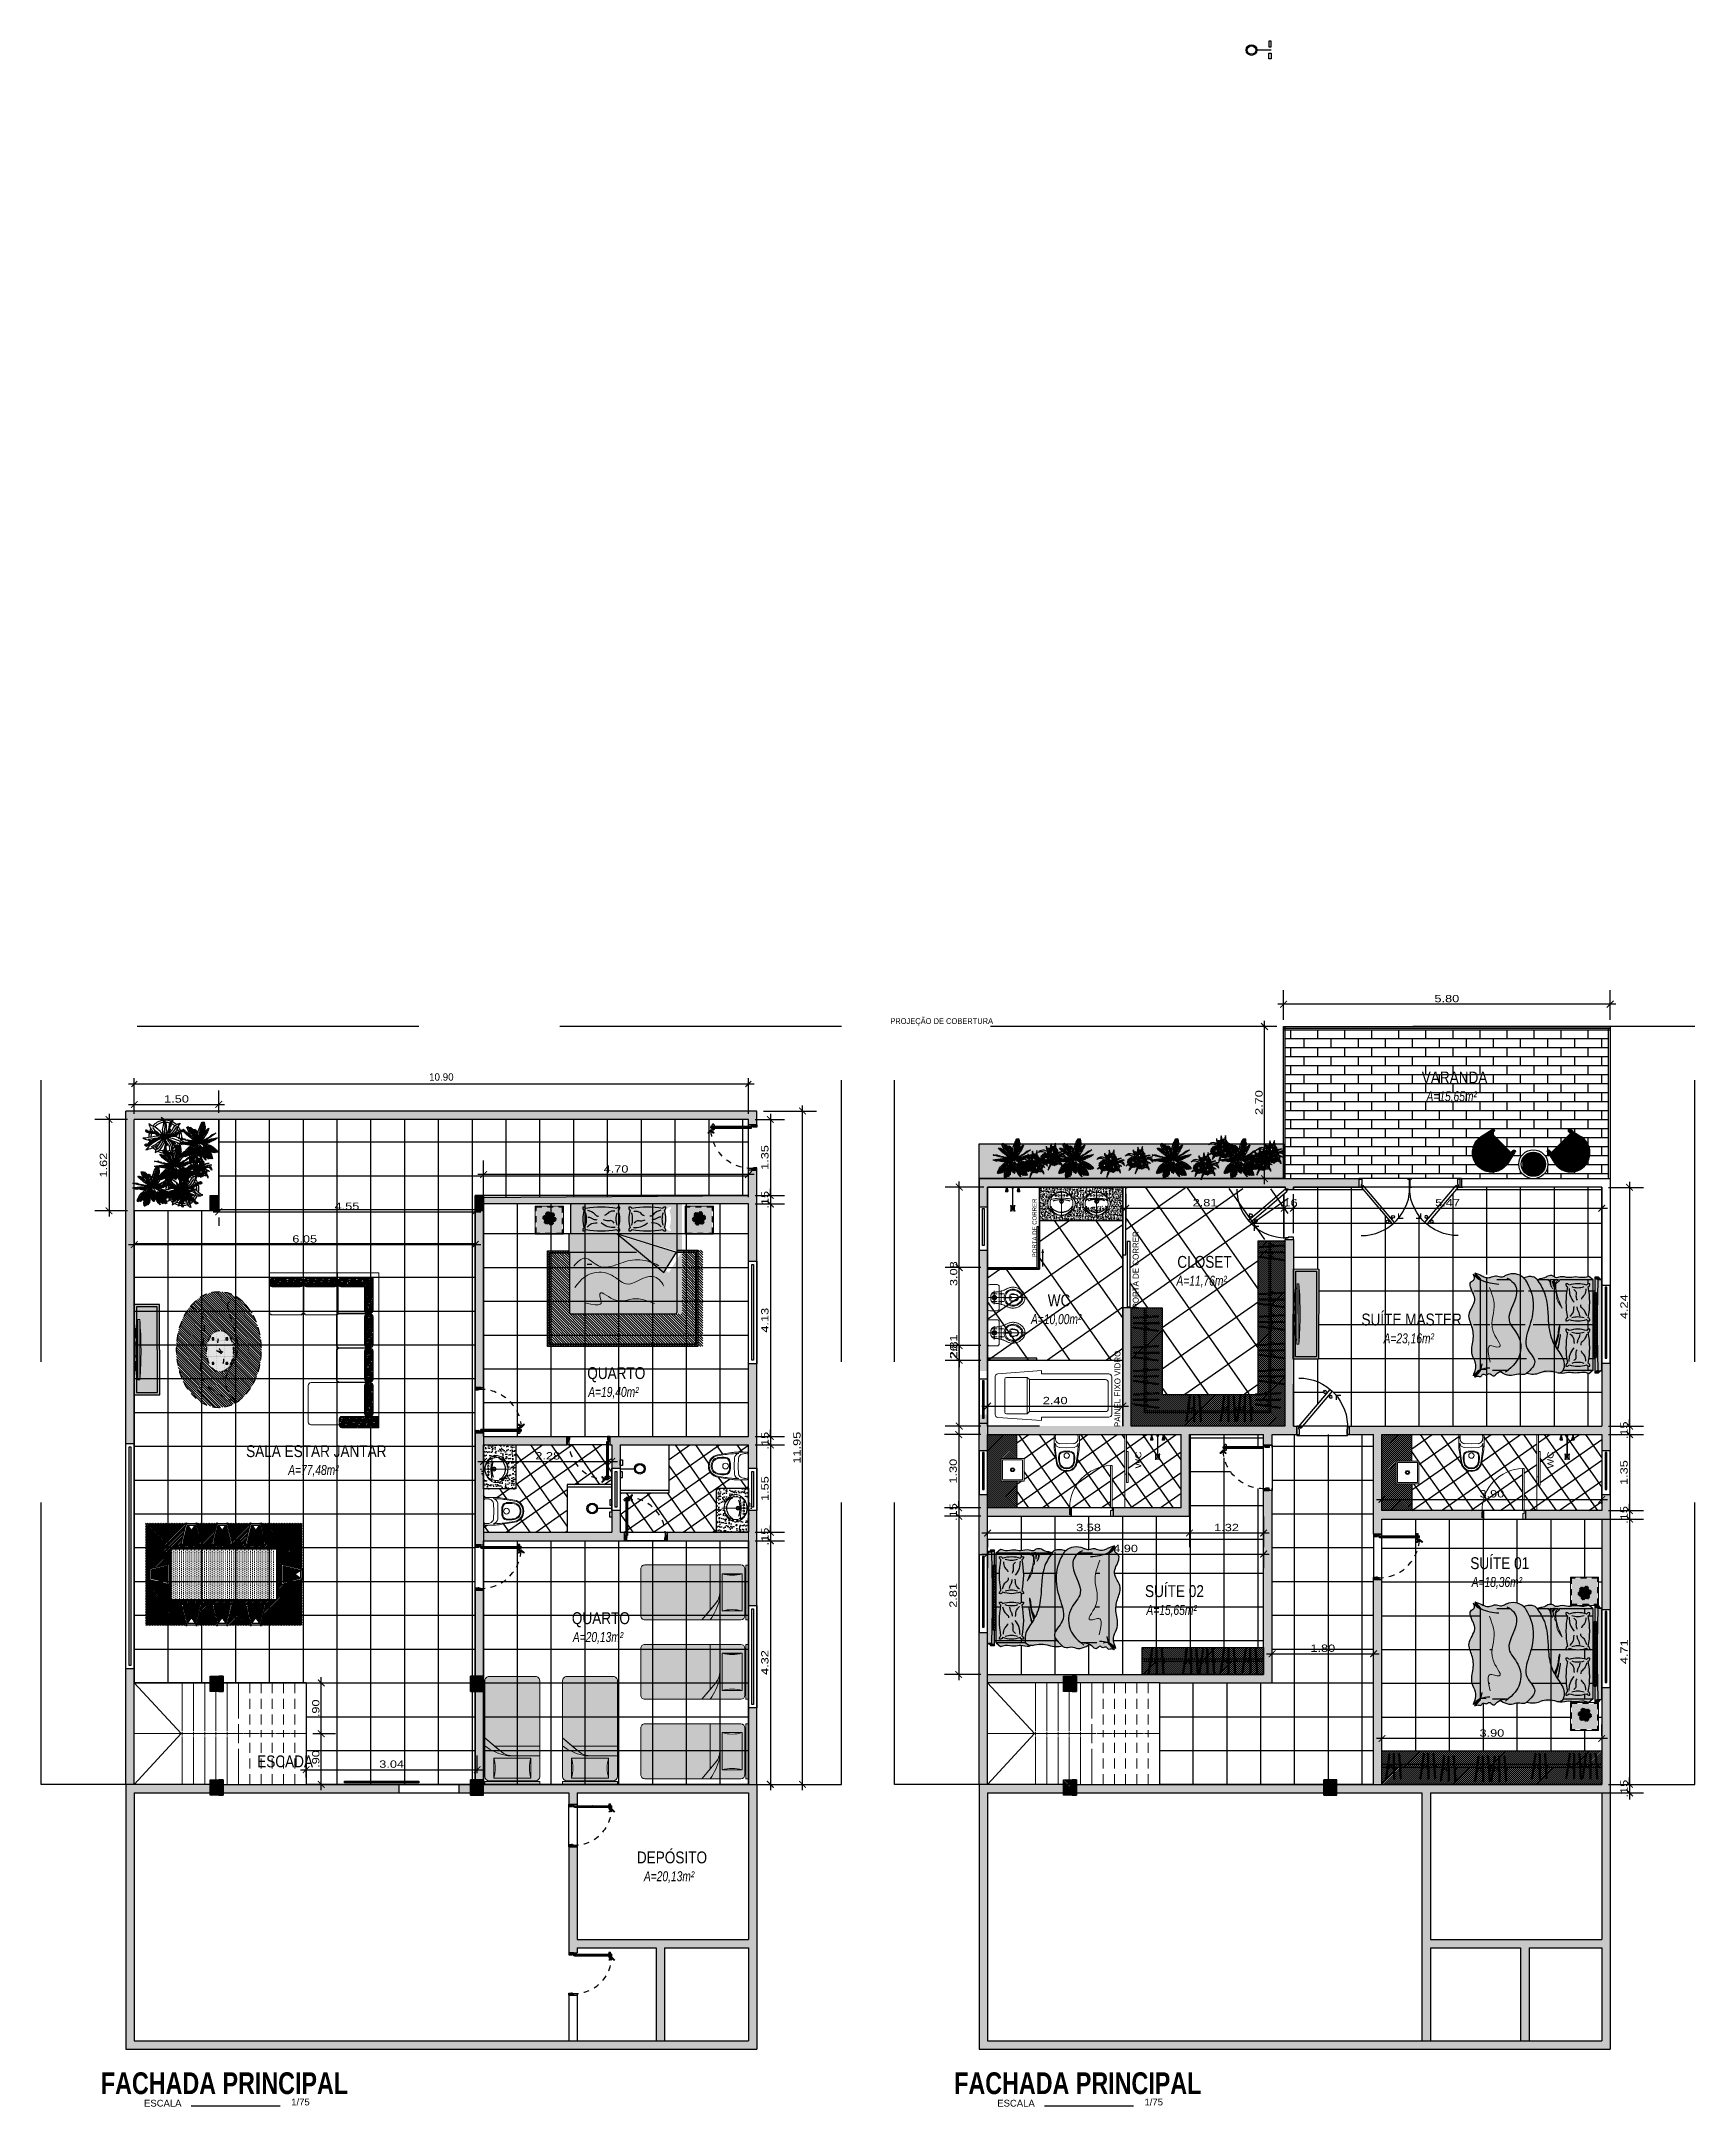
# Model space of a CAD drawing. Header units: inches. Extents: x 5.4 to 65.7, y -9.8 to 26.8.
# Drawn here: x 20.17 to 49.51, y -9.85 to 26.81 of the extents above; entities that cross this region are included whole.
import ezdxf
from ezdxf.enums import TextEntityAlignment as Align

# ---------------------------------------------------------------- set-up
doc = ezdxf.new("R2010")
doc.units = ezdxf.units.IN
doc.header["$MEASUREMENT"] = 0
for name, pattern in [('ACAD_ISO02W100', [15, 12, -3]), ('DASHDOTX2', [50.8, 25.4, -12.7, 0, -12.7]), ('DASHED2', [0.375, 0.25, -0.125]), ('HDR', [0.36, 0.1, -0.075, 0.11, -0.075]), ('HIDDEN', [0.375, 0.25, -0.125]), ('HIDDEN2', [0.1875, 0.125, -0.0625])]:
    doc.linetypes.add(name, pattern=pattern)
for name, color, linetype in [('2', 42, 'Continuous'), ('4', 7, 'Continuous'), ('A-PUERTAS', 1, 'Continuous'), ('ALL_FINO', 4, 'Continuous'), ('AMARELO', 7, 'Continuous'), ('CAIXILHOS', 7, 'Continuous'), ('CO', 1, 'Continuous'), ('COTAS', 1, 'Continuous'), ('FLORES', 1, 'Continuous'), ('HATCH', 1, 'Continuous'), ('LAYER7', 7, 'HIDDEN2'), ('Mobilia', 7, 'Continuous'), ('PA-Herbacea', 2, 'Continuous'), ('PA-Palmeira', 2, 'Continuous'), ('parede', 5, 'Continuous'), ('PISO-02', 141, 'Continuous'), ('ROTURA', 4, 'Continuous'), ('VEGET', 88, 'Continuous'), ('vflor2', 50, 'Continuous'), ('Vflor6', 11, 'Continuous'), ('vfolhas2', 102, 'Continuous')]:
    doc.layers.add(name, color=color, linetype=linetype)
for name, color, linetype, lineweight in [('252', 252, 'Continuous', 15), ('_Decoração', 253, 'Continuous', 9), ('_mobiliário', 7, 'Continuous', 5), ('Eje de SH', 253, 'DASHDOTX2', 9), ('estofado', 7, 'Continuous', 25), ('GRIS', 252, 'Continuous', 15), ('L. Discontinua', 12, 'ACAD_ISO02W100', 5), ('mesa', 7, 'Continuous', 9), ('mobi', 150, 'Continuous', 5), ('moveis', 254, 'Continuous', 5), ('Muro bajo', 36, 'Continuous', 9), ('Muros', 7, 'Continuous', 30), ('Proyeccion', 250, 'DASHED2', 5), ('ROD_PUERTAS', 27, 'Continuous', 0), ('SANIT', 252, 'Continuous', 18), ('sanitarios', 159, 'Continuous', 13), ('SH', 146, 'Continuous', 15), ('SSHH', 154, 'Continuous', 15), ('TEXTO', 7, 'Continuous', 5), ('Texto S.', 7, 'Continuous', 30), ('TEXTURA', 7, 'Continuous', 5)]:
    doc.layers.add(name, color=color, linetype=linetype, lineweight=lineweight)
doc.styles.add('Cota B', font='swissck.ttf')
doc.styles.add('Padrão', font='TEMPSITC.TTF')
doc.styles.add('R80-50', font='REFSAN.TTF', dxfattribs={"width": 1.3, "height": 0.13})
doc.styles.add('ROMANS', font='TEMPSITC.TTF')
doc.styles.add('ROUND3', font='swisse.ttf')
doc.styles.add('Sta. Luisa 75 delg', font='arial.ttf', dxfattribs={"width": 1.2, "height": 0.1})
doc.styles.add('TALLER', font='')
doc.styles.get('TALLER').set_extended_font_data('Haettenschweiler', bold=True)
doc.dimstyles.new('1-100', dxfattribs={"dimtxt": 0.13, "dimasz": 0.1, "dimexe": 0.1, "dimexo": 0.1, "dimgap": 0.05, "dimtad": 1, "dimzin": 4, "dimdsep": 46, "dimtxsty": 'Padrão', "dimblk1": 'OBLIQUE', "dimblk2": 'OBLIQUE', "dimsah": 1, "dimcen": 0, "dimdle": 0.1, "dimclrd": 256, "dimclre": 253, "dimclrt": 256, "dimadec": 0, "dimazin": 0, "dimtfac": 1, "dimtix": 1, "dimtmove": 2, "dimatfit": 3, "dimldrblk": 'OBLIQUE', "dimfxl": 1, "dimtolj": 1, "dimtzin": 0, "dimlwd": -1, "dimlwe": -1, "dimarcsym": 2})
doc.dimstyles.new('1-50', dxfattribs={"dimtxt": 0.13, "dimasz": 0.12, "dimexe": 0.25, "dimexo": 0.12, "dimgap": 0.03, "dimtad": 1, "dimzin": 5, "dimdsep": 46, "dimtxsty": 'R80-50', "dimblk": 'ARCHTICK', "dimcen": 0.06, "dimdle": 0.1, "dimclrd": 8, "dimclre": 8, "dimclrt": 256, "dimadec": 0, "dimazin": 0, "dimtfac": 1, "dimtix": 1, "dimtmove": 0, "dimatfit": 3, "dimfxl": 1, "dimtolj": 1, "dimtzin": 0, "dimarcsym": 0})
pattern_1 = [(315, (0.7330681, -49.914245), (-0.0014460091433, -0.0014460091433), [])]
pattern_2 = [(90, (-2384.8394688, 46.3806433), (-0.00125, 0), [])]
pattern_3 = [(45, (39.51459, 2.230386), (-0.01767767, 0.01767767), [])]
pattern_4 = [(35, (36.9646, 3.39707), (-0.172073, 0.245746), []), (125, (36.9646, 3.39707), (-0.245746, -0.172073), [])]

msp = doc.modelspace()

# ---------------------------------------------------------------- texts
for s, height, style, p in [('FACHADA PRINCIPAL', 0.38549, 'TALLER', (23.422, -9.431)), ('FACHADA PRINCIPAL', 0.38549, 'TALLER', (38.566, -9.431)), ('ESCALA', 0.1205, 'ROUND3', (22.327, -9.786)), ('1/75', 0.1205, 'ROUND3', (24.771, -9.763)), ('ESCALA', 0.1205, 'ROUND3', (37.47, -9.786)), ('1/75', 0.1205, 'ROUND3', (39.914, -9.763))]:
    msp.add_text(s, height=height, dxfattribs=dict(style=style)).set_placement(p, align=Align.MIDDLE)
at = {"layer": 'AMARELO', "style": 'ROMANS'}
for s, height, p in [('PORTA DE CORRER', 0.07757, (37.837, 5.226)), ('PORTA DE CORRER', 0.10553, (39.647, 4.317)), ('PAINEL FIXO VIDRO', 0.10553, (39.323, 2.212))]:
    msp.add_text(s, height=height, rotation=90, dxfattribs=at).set_placement(p)
at = {"layer": 'TEXTO', "style": 'Cota B'}
for s, insert, char_height, attachment_point in [('{\\fSwis721 BlkEx BT|b0|i1|c0|p34; \\fSwis721 Cn BT|b0|i0|c0|p34;\\H0.80071x;PROJEÇÃO DE COBERTURA}', (36.126, 9.469), 0.12661, 2), ('{\\fSwis721 BlkEx BT|b0|i1|c0|p34; \\fSwis721 Cn BT|b0|i0|c0|p34;\\H0.80071x;VARANDA\\P\\fSwis721 LtCn BT|b0|i1|c0|p34;\\H0.84203x;A=15,65m²}', (45.202, 7.962), 0.26286, 8), ('{\\fSwis721 BlkEx BT|b0|i1|c0|p34; \\fSwis721 Cn BT|b0|i0|c0|p34;\\H0.80071x;CLOSET\\P\\fSwis721 LtCn BT|b0|i1|c0|p34;\\H0.84203x;A=11,76m²}', (40.764, 4.689), 0.26286, 8), ('{\\fSwis721 BlkEx BT|b0|i1|c0|p34; \\fSwis721 Cn BT|b0|i0|c0|p34;\\H0.80071x;WC\\P\\fSwis721 LtCn BT|b0|i1|c0|p34;\\H0.84203x;A=10,00m²}', (38.183, 4.568), 0.26286, 2), ('{\\fSwis721 BlkEx BT|b0|i1|c0|p34; \\fSwis721 Cn BT|b0|i0|c0|p34;\\H0.80071x;SUÍTE MASTER\\P\\fSwis721 LtCn BT|b0|i1|c0|p34;\\H0.84203x;A=23,16m²}', (44.44, 3.666), 0.26286, 8), ('{\\fSwis721 BlkEx BT|b0|i1|c0|p34; \\fSwis721 Cn BT|b0|i0|c0|p34;\\H0.80071x;QUARTO\\P\\fSwis721 LtCn BT|b0|i1|c0|p34;\\H0.84203x;A=19,40m²}', (30.325, 2.715), 0.26286, 8), ('{\\fSwis721 BlkEx BT|b0|i1|c0|p34; \\fSwis721 Cn BT|b0|i0|c0|p34;\\H0.80071x;SALA ESTAR JANTAR\\P\\fSwis721 LtCn BT|b0|i1|c0|p34;\\H0.84203x;A=77,48m²}', (25.001, 1.33), 0.26286, 8), ('{\\fSwis721 BlkEx BT|b0|i1|c0|p34; \\fSwis721 Cn BT|b0|i0|c0|p34;\\H0.80071x;SUÍTE 01\\P\\fSwis721 LtCn BT|b0|i1|c0|p34;\\H0.84203x;A=18,36m²}', (46.004, -0.658), 0.26286, 8), ('{\\fSwis721 BlkEx BT|b0|i1|c0|p34; \\fSwis721 Cn BT|b0|i0|c0|p34;\\H0.80071x;SUÍTE 02\\P\\fSwis721 LtCn BT|b0|i1|c0|p34;\\H0.84203x;A=15,65m²}', (40.231, -1.154), 0.26286, 8), ('{\\fSwis721 BlkEx BT|b0|i1|c0|p34; \\fSwis721 Cn BT|b0|i0|c0|p34;\\H0.80071x;QUARTO\\P\\fSwis721 LtCn BT|b0|i1|c0|p34;\\H0.84203x;A=20,13m²}', (30.052, -1.634), 0.26286, 8), ('{\\fSwis721 BlkEx BT|b0|i1|c0|p34; \\fSwis721 Cn BT|b0|i0|c0|p34;\\H0.80071x;ESCADA}', (24.447, -3.828), 0.26286, 8), ('{\\fSwis721 BlkEx BT|b0|i1|c0|p34; \\fSwis721 Cn BT|b0|i0|c0|p34;\\H0.80071x;DEPÓSITO\\P\\fSwis721 LtCn BT|b0|i1|c0|p34;\\H0.84203x;A=20,13m²}', (31.313, -5.88), 0.26286, 8)]:
    msp.add_mtext(s, dxfattribs=dict(at, insert=insert, char_height=char_height, attachment_point=attachment_point))
at = {"layer": 'Texto S.', "char_height": 0.09, "width": 1.50952, "attachment_point": 3, "rotation": 90, "style": 'Sta. Luisa 75 delg'}
for insert in [(39.585, 1.78), (46.901, 1.78)]:
    msp.add_mtext('{\\H1.2x;WC}', dxfattribs=dict(at, insert=insert))

# ---------------------------------------------------------------- blocks, each defined once
blk = doc.blocks.new('chuv')
blk.add_lwpolyline([(23.46, 11.934), (23.46, 12.206)])
for points in [[(23.403, 11.934), (23.305, 11.934), (23.305, 11.971), (23.403, 11.971)], [(23.517, 11.934), (23.615, 11.934), (23.615, 11.971), (23.517, 11.971)]]:
    blk.add_lwpolyline(points, close=True)
for radius in [0.095, 0.075]:
    blk.add_circle((23.46, 12.281), radius)
blk = doc.blocks.new('PUERTA FINAL')
at = {"layer": 'A-PUERTAS'}
h = blk.add_hatch(dxfattribs=at)
h.set_pattern_fill('JIS_WOOD', color=256, scale=0.008, angle=180, style=0)
h.set_pattern_definition([(225, (-1111.0894196, -280.445128), (0.003999999993, -0.003999999993), [])])
h.paths.add_polyline_path([(-678.509, 91.834), (-678.5, 91.834), (-678.5, 91.956), (-678.549, 91.956), (-678.549, 91.887), (-678.509, 91.887)])
h.paths.add_polyline_path([(-679.491, 91.834), (-679.5, 91.834), (-679.5, 91.956), (-679.45, 91.956), (-679.45, 91.887), (-679.491, 91.887)])
h = blk.add_hatch(dxfattribs=at)
h.set_pattern_fill('_USER', color=256, scale=0.0025, angle=405, style=0, pattern_type=0)
h.set_pattern_definition(pattern_1)
h.paths.add_polyline_path([(-679.464, 91.867), (-679.464, 91.834), (-679.49, 91.834), (-679.49, 91.887), (-679.45, 91.887), (-679.45, 91.867)])
h = blk.add_hatch(dxfattribs=at)
h.set_pattern_fill('_USER', color=256, scale=0.0025, angle=225, style=0, pattern_type=0)
h.set_pattern_definition([(225, (0, 0), (0.001767766953, -0.001767766953), [])])
h.paths.add_polyline_path([(-678.541, 90.956), (-678.536, 90.956), (-678.536, 90.939), (-678.569, 90.939), (-678.569, 90.956), (-678.564, 90.956)])
h.paths.add_polyline_path([(-678.569, 91.82), (-678.564, 91.82), (-678.564, 90.956), (-678.569, 90.956)])
h.paths.add_polyline_path([(-678.536, 90.956), (-678.541, 90.956), (-678.541, 91.82), (-678.536, 91.82)])
h.paths.add_polyline_path([(-678.541, 91.065), (-678.564, 91.065), (-678.564, 91.057), (-678.541, 91.057)])
h.paths.add_polyline_path([(-678.564, 91.426), (-678.541, 91.426), (-678.541, 91.365), (-678.564, 91.365)])
h.paths.add_polyline_path([(-678.541, 91.759), (-678.564, 91.759), (-678.564, 91.766), (-678.541, 91.766)])
h.paths.add_polyline_path([(-678.677, 91.01), (-678.606, 90.94), (-678.677, 90.869), (-678.677, 90.894), (-678.631, 90.94), (-678.677, 90.985)])
h = blk.add_hatch(dxfattribs=at)
h.set_pattern_fill('_USER', color=256, scale=0.0025, angle=225, style=0, pattern_type=0)
h.set_pattern_definition([(225, (-97.9890494, 471.9185073), (-0.0014460091433, 0.0014460091433), [])])
h.paths.add_polyline_path([(-678.536, 91.834), (-678.536, 91.82), (-678.541, 91.82), (-678.564, 91.82), (-678.569, 91.82), (-678.569, 91.834)])
h = blk.add_hatch(dxfattribs=at)
h.set_pattern_fill('_USER', color=256, scale=0.0025, angle=405, style=0, pattern_type=0)
h.set_pattern_definition(pattern_1)
h.paths.add_polyline_path([(-678.536, 91.867), (-678.55, 91.867), (-678.55, 91.887), (-678.509, 91.887), (-678.509, 91.834), (-678.536, 91.834)])
for p, q in [((-678.569, 91.82), (-678.569, 91.834)), ((-678.569, 91.834), (-678.536, 91.834)), ((-678.564, 91.82), (-678.569, 91.82)), ((-678.569, 91.82), (-678.569, 90.956)), ((-678.569, 90.956), (-678.569, 91.82)), ((-678.541, 91.82), (-678.564, 91.82)), ((-678.564, 91.82), (-678.564, 90.956)), ((-678.56, 91.766), (-678.545, 91.766)), ((-678.56, 91.759), (-678.56, 91.766)), ((-678.509, 91.887), (-678.55, 91.887)), ((-678.55, 91.887), (-678.55, 91.867)), ((-678.55, 91.867), (-678.536, 91.867)), ((-678.545, 91.759), (-678.545, 91.766)), ((-678.541, 91.82), (-678.541, 90.956)), ((-678.536, 91.82), (-678.541, 91.82)), ((-678.541, 91.82), (-678.541, 91.759)), ((-678.536, 91.867), (-678.536, 91.834)), ((-678.536, 91.834), (-678.509, 91.834)), ((-678.536, 91.834), (-678.536, 91.82)), ((-678.536, 91.82), (-678.536, 90.956)), ((-678.564, 91.759), (-678.541, 91.759)), ((-678.617, 91.002), (-678.617, 90.974)), ((-678.579, 91.011), (-678.584, 91.011)), ((-678.579, 90.965), (-678.584, 90.965)), ((-678.577, 91.008), (-678.577, 90.968)), ((-678.574, 90.999), (-678.577, 90.999)), ((-678.577, 90.977), (-678.577, 90.999)), ((-678.577, 90.977), (-678.577, 90.999)), ((-678.574, 90.977), (-678.577, 90.977)), ((-678.571, 91.003), (-678.574, 91.001)), ((-678.574, 91.001), (-678.574, 90.975)), ((-678.574, 91.001), (-678.574, 90.975)), ((-678.571, 90.973), (-678.574, 90.975)), ((-678.569, 91.005), (-678.571, 91.003)), ((-678.571, 90.973), (-678.571, 91.003)), ((-678.571, 91.003), (-678.571, 90.973)), ((-678.569, 90.971), (-678.571, 90.973)), ((-678.569, 91.005), (-678.568, 91.005)), ((-678.569, 90.971), (-678.569, 91.005)), ((-678.568, 90.971), (-678.569, 90.971)), ((-678.569, 90.956), (-678.569, 90.939)), ((-678.564, 90.956), (-678.569, 90.956)), ((-678.569, 90.939), (-678.536, 90.939)), ((-678.568, 91.005), (-678.568, 90.971)), ((-678.564, 91.065), (-678.541, 91.065)), ((-678.564, 90.956), (-678.541, 90.956)), ((-678.56, 91.065), (-678.56, 91.057)), ((-678.56, 91.057), (-678.545, 91.057)), ((-678.545, 91.065), (-678.545, 91.057)), ((-678.541, 90.956), (-678.536, 90.956)), ((-678.536, 90.956), (-678.536, 90.939)), ((-678.535, 91.005), (-678.533, 91.003)), ((-678.535, 91.005), (-678.535, 91.005)), ((-678.535, 91.005), (-678.535, 90.971)), ((-678.535, 90.971), (-678.535, 91.005)), ((-678.535, 90.971), (-678.533, 90.973)), ((-678.535, 90.971), (-678.535, 90.971)), ((-678.533, 91.003), (-678.53, 91.001)), ((-678.533, 90.973), (-678.533, 91.003)), ((-678.533, 91.003), (-678.533, 90.973)), ((-678.533, 90.973), (-678.53, 90.975)), ((-678.53, 91.001), (-678.53, 90.975)), ((-678.53, 91.001), (-678.53, 90.975)), ((-678.53, 90.999), (-678.527, 90.999)), ((-678.53, 90.977), (-678.527, 90.977)), ((-678.527, 91.008), (-678.527, 90.968)), ((-678.527, 90.977), (-678.527, 90.999)), ((-678.527, 90.977), (-678.527, 90.999)), ((-678.524, 91.011), (-678.519, 91.011)), ((-678.524, 90.965), (-678.519, 90.965)), ((-678.486, 91.002), (-678.486, 90.974))]:
    blk.add_line(p, q, dxfattribs=at)
for points in [[(-679.491, 91.834), (-679.5, 91.834), (-679.5, 91.956), (-679.45, 91.956), (-679.45, 91.887), (-679.491, 91.887)], [(-679.45, 91.867), (-679.45, 91.887), (-679.49, 91.887), (-679.49, 91.834), (-679.464, 91.834), (-679.464, 91.867)], [(-678.569, 91.82), (-678.564, 91.82), (-678.564, 90.956), (-678.569, 90.956)], [(-678.541, 91.759), (-678.564, 91.759), (-678.564, 91.766), (-678.541, 91.766)], [(-678.509, 91.834), (-678.5, 91.834), (-678.5, 91.956), (-678.549, 91.956), (-678.549, 91.887), (-678.509, 91.887)], [(-678.536, 90.956), (-678.541, 90.956), (-678.541, 91.82), (-678.536, 91.82)], [(-678.564, 91.426), (-678.541, 91.426), (-678.541, 91.365), (-678.564, 91.365)], [(-678.677, 91.01), (-678.606, 90.94), (-678.677, 90.869), (-678.677, 90.894), (-678.631, 90.94), (-678.677, 90.985)], [(-678.541, 91.065), (-678.564, 91.065), (-678.564, 91.057), (-678.541, 91.057)]]:
    blk.add_lwpolyline(points, close=True, dxfattribs=at)
for points in [[(-678.541, 91.426), (-678.564, 91.426)], [(-678.541, 91.365), (-678.564, 91.365)]]:
    blk.add_lwpolyline(points, dxfattribs=at)
at = {"layer": 'A-PUERTAS', "linetype": 'HDR', "ltscale": 0.5}
blk.add_arc((-678.569, 91.834), 0.895, 178.2979, 273.8215, dxfattribs=at)
at = {"layer": 'A-PUERTAS'}
for centre, radius, start, end in [((-678.615, 91.002), 0.00245, 112.7373, 180), ((-678.615, 90.974), 0.00245, 180, 247.2627), ((-678.587, 90.935), 0.0751, 88.2263, 112.7373), ((-678.587, 91.041), 0.0751, 247.2627, 271.7737), ((-678.579, 91.008), 0.00245, 0, 90), ((-678.579, 90.968), 0.00245, 270, 360), ((-678.524, 91.008), 0.00245, 90, 180), ((-678.524, 90.968), 0.00245, 180, 270), ((-678.517, 90.935), 0.0751, 67.2627, 91.7737), ((-678.517, 91.041), 0.0751, 268.2263, 292.7373), ((-678.489, 91.002), 0.00245, 360, 67.2627), ((-678.489, 90.974), 0.00245, 292.7373, 360)]:
    blk.add_arc(centre, radius, start, end, dxfattribs=at)
blk = doc.blocks.new('IIIIIIIIIIIIIIIIIIII')
at = {"layer": 'sanitarios'}
for p, q in [((788.403, 261.793), (788.403, 261.977)), ((788.451, 261.457), (788.41, 261.713)), ((788.433, 262.007), (788.459, 262.007)), ((788.459, 262.007), (788.836, 262.007)), ((788.459, 262.007), (788.836, 262.007)), ((788.505, 261.757), (788.648, 261.752)), ((788.51, 261.831), (788.648, 261.826)), ((788.786, 261.831), (788.648, 261.826)), ((788.79, 261.757), (788.648, 261.752)), ((788.862, 262.007), (788.836, 262.007)), ((788.844, 261.457), (788.886, 261.713)), ((788.892, 261.793), (788.892, 261.977)), ((788.466, 261.459), (788.445, 261.587)), ((788.617, 261.67), (788.678, 261.67)), ((788.618, 261.685), (788.648, 261.685)), ((788.648, 261.685), (788.677, 261.685)), ((788.829, 261.459), (788.85, 261.587))]:
    blk.add_line(p, q, dxfattribs=at)
for points in [[(788.648, 261.296, -0.382405), (788.451, 261.457), (788.41, 261.713, -0.040213), (788.403, 261.793), (788.403, 261.977, -0.414214), (788.433, 262.007), (788.459, 262.007)], [(788.459, 262.007, 0.364314), (788.43, 261.982, 0.112271), (788.435, 261.895, 0.278416), (788.51, 261.831), (788.648, 261.826)], [(788.648, 261.296, 0.382405), (788.844, 261.457), (788.886, 261.713, 0.040213), (788.892, 261.793), (788.892, 261.977, 0.414214), (788.862, 262.007), (788.836, 262.007)], [(788.836, 262.007, -0.364314), (788.866, 261.982, -0.112271), (788.86, 261.895, -0.278416), (788.786, 261.831), (788.648, 261.826)], [(788.648, 261.311, -0.383569), (788.466, 261.459), (788.445, 261.587)], [(788.648, 261.311, 0.383569), (788.829, 261.459), (788.85, 261.587)]]:
    blk.add_lwpolyline(points, format="xyb", dxfattribs=at)
for points in [[(788.505, 261.757), (788.648, 261.752)], [(788.79, 261.757), (788.648, 261.752)]]:
    blk.add_lwpolyline(points, dxfattribs=at)
for points in [[(788.648, 261.346, -0.3863), (788.5, 261.464, -0.069564), (788.496, 261.608, -0.301962), (788.558, 261.677, -0.087243), (788.618, 261.685), (788.648, 261.685), (788.677, 261.685, -0.087243), (788.737, 261.677, -0.301962), (788.799, 261.608, -0.069564), (788.795, 261.464, -0.3863)], [(788.648, 261.361, -0.388576), (788.515, 261.467, -0.069453), (788.511, 261.607, -0.302408), (788.562, 261.663, -0.08847), (788.617, 261.67), (788.678, 261.67, -0.08847), (788.733, 261.663, -0.302408), (788.784, 261.607, -0.069453), (788.78, 261.467, -0.388576)]]:
    blk.add_lwpolyline(points, format="xyb", close=True, dxfattribs=at)
blk.add_circle((788.648, 261.601), 0.0515, dxfattribs=at)
blk.add_circle((788.648, 261.601), 0.0515, dxfattribs=at)
for centre, radius, start, end in [((788.433, 261.977), 0.03, 90, 180), ((788.903, 261.793), 0.5, 180, 189.2113), ((788.523, 261.855), 0.0997, 190.1726, 260.0286), ((790.327, 261.868), 1.902, 180.9172, 188.4996), ((788.523, 261.855), 0.0997, 190.1726, 260.0286), ((790.327, 261.868), 1.902, 180.9172, 188.4996), ((788.623, 261.951), 0.195, 171.0536, 196.677), ((788.459, 261.977), 0.03, 90, 170.0695), ((788.526, 261.924), 0.0952, 197.721, 259.9531), ((788.769, 261.924), 0.0952, 280.0469, 342.279), ((788.773, 261.855), 0.0997, 279.9714, 349.8274), ((788.773, 261.855), 0.0997, 279.9714, 349.8274), ((788.836, 261.977), 0.03, 9.9305, 90), ((786.969, 261.868), 1.902, 351.5004, 359.0828), ((786.969, 261.868), 1.902, 351.5004, 359.0828), ((788.672, 261.951), 0.195, 343.323, 8.9464), ((788.862, 261.977), 0.03, 0, 90), ((788.392, 261.793), 0.5, 350.7887, 0), ((788.639, 261.486), 0.19, 188.8141, 272.5226), ((788.639, 261.486), 0.175, 188.7975, 272.7385), ((789.013, 261.553), 0.521, 173.8689, 189.7863), ((788.579, 261.596), 0.0838, 104.1018, 171.3111), ((788.639, 261.486), 0.141, 188.848, 273.3342), ((789.013, 261.553), 0.506, 173.9085, 189.8005), ((788.579, 261.596), 0.0688, 103.7408, 171.0438), ((788.639, 261.486), 0.126, 188.7932, 273.7329), ((788.61, 261.512), 0.173, 87.5575, 107.5015), ((788.61, 261.512), 0.158, 87.4441, 107.6672), ((788.656, 261.486), 0.126, 266.2671, 351.2068), ((788.656, 261.486), 0.141, 266.6658, 351.152), ((788.656, 261.486), 0.175, 267.2615, 351.2025), ((788.656, 261.486), 0.19, 267.4774, 351.1859), ((788.685, 261.512), 0.173, 72.4985, 92.4425), ((788.685, 261.512), 0.158, 72.3328, 92.5559), ((788.716, 261.596), 0.0688, 8.9562, 76.2592), ((788.716, 261.596), 0.0838, 8.6889, 75.8982), ((788.282, 261.553), 0.506, 350.1995, 6.0915), ((788.282, 261.553), 0.521, 350.2137, 6.1311)]:
    blk.add_arc(centre, radius, start, end, dxfattribs=at)
blk = doc.blocks.new('Mesa Lateral Cordoba')
at = {"layer": 'mesa', "ltscale": 0.1}
h = blk.add_hatch(color=27, dxfattribs=at)
h.dxf.hatch_style = 1
h.set_gradient(color1=(123, 74, 61), color2=(58, 35, 29), one_color=1, tint=0.17, name='CYLINDER')
h.paths.add_polyline_path([(0, 0), (-0.5, 0), (-0.5, -0.5), (0, -0.5)])
h.paths.add_polyline_path([(-0.01, -0.01), (-0.01, -0.49), (-0.49, -0.49), (-0.49, -0.01)], flags=16)
h.paths.add_polyline_path([(-0.02, -0.02), (-0.02, -0.48), (-0.48, -0.48), (-0.48, -0.02)], flags=0)
h = blk.add_hatch(color=27, dxfattribs=at)
h.dxf.hatch_style = 1
h.set_gradient(color1=(123, 74, 61), color2=(58, 35, 29), one_color=1, tint=0.17, name='INVCYLINDER')
h.paths.add_polyline_path([(-0.02, -0.02), (-0.48, -0.02), (-0.48, -0.48), (-0.02, -0.48)])
at = {"layer": 'mesa', "color": 34, "ltscale": 0.1}
blk.add_lwpolyline([(-0.5, -0.5), (0, -0.5), (0, 0), (-0.5, 0)], close=True, dxfattribs=at)
at = {"layer": 'mesa', "color": 34, "linetype": 'HIDDEN', "ltscale": 0.1}
for points in [[(-0.49, -0.49), (-0.01, -0.49), (-0.01, -0.01), (-0.49, -0.01)], [(-0.48, -0.48), (-0.02, -0.48), (-0.02, -0.02), (-0.48, -0.02)]]:
    blk.add_lwpolyline(points, close=True, dxfattribs=at)
blk = doc.blocks.new('flor_PB_champanhe_pequena')
at = {"layer": 'vflor2'}
h = blk.add_hatch(dxfattribs=at)
h.set_pattern_fill('ANSI31', color=256, scale=0.01, angle=45, style=0)
h.set_pattern_definition(pattern_2)
h.paths.add_polyline_path([(0.036, 0.068, 1), (0.021, 0.068, 1)])
h.paths.add_polyline_path([(0.063, 0.013, 1), (0.078, 0.013, 1)])
h.paths.add_polyline_path([(0.053, -0.056, 1), (0.037, -0.056, 1)])
h.paths.add_polyline_path([(0.008, 0, 1), (-0.008, 0, 1)])
h.paths.add_polyline_path([(-0.012, -0.068, 1), (-0.027, -0.068, 1)])
h.paths.add_polyline_path([(-0.057, -0.012, 1), (-0.072, -0.012, 1)])
h.paths.add_polyline_path([(-0.033, 0.054, 1), (-0.048, 0.054, 1)])
at = {"layer": 'Vflor6'}
h = blk.add_hatch(dxfattribs=at)
h.set_pattern_fill('ANSI31', color=256, scale=0.01, angle=45, style=0)
h.set_pattern_definition(pattern_2)
h.paths.add_polyline_path([(0.046, 0.096, 0.518852), (0.035, 0.101, 0.20503), (0.028, 0.076, -0.145698), (0.032, 0.075, 0.191491)])
h.paths.add_polyline_path([(0.06, 0.075, 0.518852), (0.057, 0.086, 0.20503), (0.034, 0.074, -0.145698), (0.036, 0.07, 0.191491)])
h.paths.add_polyline_path([(0.056, 0.051, 0.518852), (0.061, 0.061, 0.20503), (0.036, 0.068, -0.145698), (0.035, 0.064, 0.191491)])
h.paths.add_polyline_path([(0.034, 0.063, -0.145698), (0.03, 0.06, 0.191491), (0.036, 0.036, 0.518852), (0.047, 0.04, 0.20503)])
h.paths.add_polyline_path([(0.029, 0.06, -0.145698), (0.025, 0.061, 0.191491), (0.011, 0.04, 0.518852), (0.021, 0.035, 0.20503)])
h.paths.add_polyline_path([(-0.003, 0.06, 0.518852), (0, 0.05, 0.20503), (0.023, 0.062, -0.145698), (0.021, 0.066, 0.191491)])
h.paths.add_polyline_path([(0.021, 0.068, -0.145698), (0.022, 0.072, 0.191491), (0.001, 0.085, 0.518852), (-0.004, 0.075, 0.20503)])
h.paths.add_polyline_path([(0.023, 0.073, -0.145698), (0.027, 0.075, 0.191491), (0.021, 0.1, 0.518852), (0.01, 0.096, 0.20503)])
h.paths.add_polyline_path([(-0.035, 0.059, -0.145698), (-0.033, 0.056, 0.191491), (-0.008, 0.061, 0.518852), (-0.012, 0.072, 0.20503)])
h.paths.add_polyline_path([(-0.041, 0.061, -0.145698), (-0.036, 0.06, 0.191491), (-0.023, 0.082, 0.518852), (-0.033, 0.087, 0.20503)])
h.paths.add_polyline_path([(-0.046, 0.059, -0.145698), (-0.042, 0.061, 0.191491), (-0.048, 0.086, 0.518852), (-0.059, 0.082, 0.20503)])
h.paths.add_polyline_path([(-0.048, 0.053, -0.145698), (-0.047, 0.058, 0.191491), (-0.068, 0.071, 0.518852), (-0.073, 0.061, 0.20503)])
h.paths.add_polyline_path([(-0.045, 0.048, -0.145698), (-0.048, 0.052, 0.191491), (-0.072, 0.046, 0.518852), (-0.068, 0.035, 0.20503)])
h.paths.add_polyline_path([(-0.04, 0.046, -0.145698), (-0.044, 0.047, 0.191491), (-0.058, 0.026, 0.17076), (-0.055, 0.022, -0.242408), (-0.049, 0.02, 0.071789), (-0.047, 0.021, 0.20503)])
h.paths.add_polyline_path([(-0.035, 0.049, -0.145698), (-0.038, 0.046, 0.191491), (-0.033, 0.022, 0.518852), (-0.022, 0.026, 0.20503)])
h.paths.add_polyline_path([(-0.012, 0.036, 0.518852), (-0.007, 0.047, 0.20503), (-0.033, 0.054, -0.145698), (-0.034, 0.05, 0.191491)])
h.paths.add_polyline_path([(-0.047, 0.016, 0.518852), (-0.057, 0.021, 0.20503), (-0.065, -0.004, -0.145698), (-0.06, -0.005, 0.191491)])
h.paths.add_polyline_path([(-0.07, -0.007, -0.145698), (-0.066, -0.004, 0.191491), (-0.072, 0.02, 0.518852), (-0.083, 0.016, 0.20503)])
h.paths.add_polyline_path([(-0.092, 0.006, 0.518852), (-0.097, -0.005, 0.20503), (-0.072, -0.012, -0.145698), (-0.071, -0.008, 0.191491)])
h.paths.add_polyline_path([(-0.069, -0.018, -0.145698), (-0.072, -0.014, 0.191491), (-0.096, -0.019, 0.518852), (-0.092, -0.03, 0.20503)])
h.paths.add_polyline_path([(-0.064, -0.02, -0.145698), (-0.068, -0.018, 0.191491), (-0.082, -0.04, 0.518852), (-0.071, -0.045, 0.20503)])
h.paths.add_polyline_path([(-0.059, -0.017, -0.145698), (-0.062, -0.019, 0.191491), (-0.057, -0.044, 0.518852), (-0.046, -0.04, 0.20503)])
h.paths.add_polyline_path([(-0.036, -0.029, 0.518852), (-0.031, -0.019, 0.20503), (-0.057, -0.011, -0.145698), (-0.058, -0.016, 0.191491)])
h.paths.add_polyline_path([(-0.059, -0.006, -0.145698), (-0.057, -0.01, 0.191491), (-0.032, -0.004, 0.518852), (-0.036, 0.007, 0.20503)])
h.paths.add_polyline_path([(-0.027, -0.036, 0.518852), (-0.038, -0.04, 0.20503), (-0.025, -0.063, -0.145698), (-0.021, -0.06, 0.191491)])
h.paths.add_polyline_path([(-0.02, -0.06, -0.145698), (-0.016, -0.061, 0.191491), (-0.002, -0.04, 0.518852), (-0.012, -0.035, 0.20503)])
h.paths.add_polyline_path([(-0.014, -0.062, -0.145698), (-0.012, -0.066, 0.191491), (0.012, -0.06, 0.518852), (0.009, -0.049, 0.20503)])
h.paths.add_polyline_path([(0.008, -0.085, 0.518852), (0.013, -0.075, 0.20503), (-0.012, -0.067, -0.145698), (-0.013, -0.072, 0.191491)])
h.paths.add_polyline_path([(-0.014, -0.073, -0.145698), (-0.018, -0.075, 0.191491), (-0.012, -0.1, 0.518852), (-0.001, -0.096, 0.20503)])
h.paths.add_polyline_path([(-0.037, -0.096, 0.518852), (-0.026, -0.101, 0.20503), (-0.019, -0.075, -0.145698), (-0.023, -0.074, 0.191491)])
h.paths.add_polyline_path([(-0.051, -0.075, 0.518852), (-0.048, -0.086, 0.20503), (-0.025, -0.073, -0.145698), (-0.027, -0.07, 0.191491)])
h.paths.add_polyline_path([(-0.047, -0.05, 0.518852), (-0.052, -0.061, 0.20503), (-0.027, -0.068, -0.145698), (-0.026, -0.064, 0.191491)])
h.paths.add_polyline_path([(0.037, -0.056, -0.145698), (0.038, -0.052, 0.191491), (0.017, -0.039, 0.518852), (0.012, -0.049, 0.20503)])
h.paths.add_polyline_path([(0.037, -0.024, 0.518852), (0.027, -0.028, 0.20503), (0.039, -0.051, -0.145698), (0.043, -0.048, 0.191491)])
h.paths.add_polyline_path([(0.044, -0.048, -0.145698), (0.049, -0.049, 0.191491), (0.062, -0.028, 0.518852), (0.052, -0.023, 0.20503)])
h.paths.add_polyline_path([(0.077, -0.049, 0.518852), (0.073, -0.038, 0.20503), (0.05, -0.05, -0.145698), (0.052, -0.054, 0.191491)])
h.paths.add_polyline_path([(0.073, -0.073, 0.518852), (0.078, -0.063, 0.20503), (0.053, -0.056, -0.145698), (0.051, -0.06, 0.191491)])
h.paths.add_polyline_path([(0.051, -0.061, -0.145698), (0.047, -0.063, 0.191491), (0.052, -0.088, 0.518852), (0.063, -0.084, 0.20503)])
h.paths.add_polyline_path([(0.045, -0.064, -0.145698), (0.041, -0.063, 0.191491), (0.027, -0.084, 0.518852), (0.038, -0.089, 0.20503)])
h.paths.add_polyline_path([(0.04, -0.062, -0.145698), (0.037, -0.058, 0.191491), (0.013, -0.063, 0.518852), (0.017, -0.074, 0.20503)])
h.paths.add_polyline_path([(0.065, 0.007, -0.145698), (0.063, 0.011, 0.191491), (0.039, 0.006, 0.518852), (0.042, -0.005, 0.20503)])
h.paths.add_polyline_path([(0.043, 0.031, 0.518852), (0.038, 0.02, 0.20503), (0.063, 0.013, -0.145698), (0.064, 0.017, 0.191491)])
h.paths.add_polyline_path([(0.065, 0.018, -0.145698), (0.069, 0.021, 0.191491), (0.063, 0.045, 0.518852), (0.052, 0.041, 0.20503)])
h.paths.add_polyline_path([(0.088, 0.041, 0.518852), (0.078, 0.046, 0.20503), (0.07, 0.021, -0.145698), (0.075, 0.02, 0.191491)])
h.paths.add_polyline_path([(0.076, 0.019, -0.145698), (0.078, 0.015, 0.191491), (0.103, 0.021, 0.518852), (0.099, 0.031, 0.20503)])
h.paths.add_polyline_path([(0.098, -0.004, 0.518852), (0.104, 0.006, 0.20503), (0.078, 0.014, -0.145698), (0.077, 0.009, 0.191491)])
h.paths.add_polyline_path([(0.078, -0.019, 0.518852), (0.089, -0.015, 0.20503), (0.076, 0.008, -0.145698), (0.073, 0.006, 0.191491)])
h.paths.add_polyline_path([(0.071, 0.005, -0.145698), (0.067, 0.007, 0.191491), (0.053, -0.015, 0.518852), (0.064, -0.02, 0.20503)])
h.paths.add_polyline_path([(0.007, -0.032, 0.518852), (0.018, -0.028, 0.20503), (0.006, -0.005, -0.145698), (0.002, -0.007, 0.191491)])
h.paths.add_polyline_path([(0.028, -0.017, 0.518852), (0.033, -0.007, 0.20503), (0.008, 0, -0.145698), (0.007, -0.004, 0.191491)])
h.paths.add_polyline_path([(0.032, 0.007, 0.518852), (0.028, 0.018, 0.20503), (0.005, 0.006, -0.145698), (0.007, 0.002, 0.191491)])
h.paths.add_polyline_path([(0.017, 0.028, 0.518852), (0.007, 0.033, 0.20503), (0, 0.008, -0.145698), (0.004, 0.007, 0.191491)])
h.paths.add_polyline_path([(-0.006, 0.005, -0.145698), (-0.002, 0.007, 0.191491), (-0.007, 0.032, 0.518852), (-0.018, 0.028, 0.20503)])
h.paths.add_polyline_path([(-0.008, 0, -0.145698), (-0.007, 0.004, 0.191491), (-0.028, 0.017, 0.518852), (-0.033, 0.007, 0.20503)])
h.paths.add_polyline_path([(-0.032, -0.007, 0.518852), (-0.028, -0.018, 0.20503), (-0.005, -0.006, -0.145698), (-0.007, -0.002, 0.191491)])
h.paths.add_polyline_path([(-0.017, -0.028, 0.518852), (-0.007, -0.033, 0.20503), (0, -0.008, -0.145698), (-0.004, -0.007, 0.191491)])
at = {"layer": 'vfolhas2'}
h = blk.add_hatch(dxfattribs=at)
h.set_pattern_fill('ANSI31', color=256, scale=0.007, angle=45, style=0)
h.set_pattern_definition([(90, (-2384.8394688, 46.3806433), (-0.000875, 0), [])])
h.paths.add_polyline_path([(0.011, 0.048, 0.107662), (-0.01, 0.048, -0.020394), (-0.007, 0.047, -0.232033), (-0.007, 0.041, -0.089468), (0.007, 0.04, -0.022086)])
h.paths.add_polyline_path([(0.038, 0.015, -0.017634), (0.045, 0.016, -0.064642), (0.038, 0.02, -0.373307), (0.04, 0.029, 0.096249), (0.026, 0.042, -0.06152), (0.022, 0.035, -0.163888)])
h.paths.add_polyline_path([(0.041, 0.007, -0.061831), (0.048, 0.01, 0.013522), (0.048, 0.013, 0.022418), (0.039, 0.012, -0.032137)])
h.paths.add_polyline_path([(0.034, -0.023, -0.121095), (0.037, -0.024, -0.039921), (0.04, -0.029, 0.137333), (0.049, -0.004, -0.051397), (0.042, -0.005, -0.060546), (0.041, -0.004, -0.120239)])
h.paths.add_polyline_path([(0.026, -0.042, 0.022224), (0.03, -0.039, -0.065612), (0.027, -0.031, -0.18593), (-0.001, -0.041, -0.037143), (-0.004, -0.049, 0.08013), (0.011, -0.048, -0.468772), (0.017, -0.039, -0.072076)])
h.paths.add_polyline_path([(-0.032, -0.026, -0.20437), (-0.036, -0.029, -0.031212), (-0.041, -0.028, 0.048436), (-0.034, -0.035, -0.28943), (-0.027, -0.036, -0.065261), (-0.023, -0.044, 0.024971), (-0.018, -0.046, -0.06163), (-0.015, -0.038, -0.128156)])
h.paths.add_polyline_path([(-0.049, 0.002, -0.069005), (-0.041, 0.006, -0.116531), (-0.034, 0.023, -0.069204), (-0.038, 0.032, 0.165692)])
h.paths.add_polyline_path([(-0.024, 0.034, -0.03277), (-0.019, 0.036, 0.020745), (-0.024, 0.041, -0.017074), (-0.026, 0.042, 0.010437), (-0.028, 0.041, -0.062084)])
at = {"layer": 'Vflor6'}
for points in [[(-0.071, -0.008, 0.191491), (-0.092, 0.006, 0.518852), (-0.097, -0.005, 0.20503), (-0.072, -0.012)], [(-0.066, -0.004, 0.191491), (-0.072, 0.02, 0.518852), (-0.083, 0.016, 0.20503), (-0.07, -0.007)], [(-0.047, 0.058, 0.191491), (-0.068, 0.071, 0.518852), (-0.073, 0.061, 0.20503), (-0.048, 0.053)], [(-0.048, 0.052, 0.191491), (-0.072, 0.046, 0.518852), (-0.068, 0.035, 0.20503), (-0.045, 0.048)], [(-0.06, -0.005, 0.191491), (-0.047, 0.016, 0.518852), (-0.057, 0.021, 0.20503), (-0.065, -0.004)], [(-0.042, 0.061, 0.191491), (-0.048, 0.086, 0.518852), (-0.059, 0.082, 0.20503), (-0.046, 0.059)], [(-0.057, -0.01, 0.191491), (-0.032, -0.004, 0.518852), (-0.036, 0.007, 0.20503), (-0.059, -0.006)], [(-0.044, 0.047, 0.191491), (-0.058, 0.026, 0.17076), (-0.055, 0.022, 0.20503)], [(-0.049, 0.02, 0.071789), (-0.047, 0.021, 0.20503), (-0.04, 0.046)], [(-0.036, 0.06, 0.191491), (-0.023, 0.082, 0.518852), (-0.033, 0.087, 0.20503), (-0.041, 0.061)], [(-0.038, 0.046, 0.191491), (-0.033, 0.022, 0.518852), (-0.022, 0.026, 0.20503), (-0.035, 0.049)], [(-0.033, 0.056, 0.191491), (-0.008, 0.061, 0.518852), (-0.012, 0.072, 0.20503), (-0.035, 0.059)], [(-0.034, 0.05, 0.191491), (-0.012, 0.036, 0.518852), (-0.007, 0.047, 0.20503), (-0.033, 0.054)], [(-0.007, 0.004, 0.191491), (-0.028, 0.017, 0.518852), (-0.033, 0.007, 0.20503), (-0.008, 0)], [(-0.002, 0.007, 0.191491), (-0.007, 0.032, 0.518852), (-0.018, 0.028, 0.20503), (-0.006, 0.005)], [(0.022, 0.072, 0.191491), (0.001, 0.085, 0.518852), (-0.004, 0.075, 0.20503), (0.021, 0.068)], [(0.021, 0.066, 0.191491), (-0.003, 0.06, 0.518852), (0, 0.05, 0.20503), (0.023, 0.062)], [(0.004, 0.007, 0.191491), (0.017, 0.028, 0.518852), (0.007, 0.033, 0.20503), (0, 0.008)], [(0.007, 0.002, 0.191491), (0.032, 0.007, 0.518852), (0.028, 0.018, 0.20503), (0.005, 0.006)], [(0.007, -0.004, 0.191491), (0.028, -0.017, 0.518852), (0.033, -0.007, 0.20503), (0.008, 0)], [(0.027, 0.075, 0.191491), (0.021, 0.1, 0.518852), (0.01, 0.096, 0.20503), (0.023, 0.073)], [(0.025, 0.061, 0.191491), (0.011, 0.04, 0.518852), (0.021, 0.035, 0.20503), (0.029, 0.06)], [(0.032, 0.075, 0.191491), (0.046, 0.096, 0.518852), (0.035, 0.101, 0.20503), (0.028, 0.076)], [(0.03, 0.06, 0.191491), (0.036, 0.036, 0.518852), (0.047, 0.04, 0.20503), (0.034, 0.063)], [(0.036, 0.07, 0.191491), (0.06, 0.075, 0.518852), (0.057, 0.086, 0.20503), (0.034, 0.074)], [(0.035, 0.064, 0.191491), (0.056, 0.051, 0.518852), (0.061, 0.061, 0.20503), (0.036, 0.068)], [(0.064, 0.017, 0.191491), (0.043, 0.031, 0.518852), (0.038, 0.02, 0.20503), (0.063, 0.013)], [(0.063, 0.011, 0.191491), (0.039, 0.006, 0.518852), (0.042, -0.005, 0.20503), (0.065, 0.007)], [(0.069, 0.021, 0.191491), (0.063, 0.045, 0.518852), (0.052, 0.041, 0.20503), (0.065, 0.018)], [(0.067, 0.007, 0.191491), (0.053, -0.015, 0.518852), (0.064, -0.02, 0.20503), (0.071, 0.005)], [(0.075, 0.02, 0.191491), (0.088, 0.041, 0.518852), (0.078, 0.046, 0.20503), (0.07, 0.021)], [(0.073, 0.006, 0.191491), (0.078, -0.019, 0.518852), (0.089, -0.015, 0.20503), (0.076, 0.008)], [(0.078, 0.015, 0.191491), (0.103, 0.021, 0.518852), (0.099, 0.031, 0.20503), (0.076, 0.019)], [(0.077, 0.009, 0.191491), (0.098, -0.004, 0.518852), (0.104, 0.006, 0.20503), (0.078, 0.014)], [(-0.072, -0.014, 0.191491), (-0.096, -0.019, 0.518852), (-0.092, -0.03, 0.20503), (-0.069, -0.018)], [(-0.068, -0.018, 0.191491), (-0.082, -0.04, 0.518852), (-0.071, -0.045, 0.20503), (-0.064, -0.02)], [(-0.062, -0.019, 0.191491), (-0.057, -0.044, 0.518852), (-0.046, -0.04, 0.20503), (-0.059, -0.017)], [(-0.058, -0.016, 0.191491), (-0.036, -0.029, 0.518852), (-0.031, -0.019, 0.20503), (-0.057, -0.011)], [(-0.026, -0.064, 0.191491), (-0.047, -0.05, 0.518852), (-0.052, -0.061, 0.20503), (-0.027, -0.068)], [(-0.027, -0.07, 0.191491), (-0.051, -0.075, 0.518852), (-0.048, -0.086, 0.20503), (-0.025, -0.073)], [(-0.021, -0.06, 0.191491), (-0.027, -0.036, 0.518852), (-0.038, -0.04, 0.20503), (-0.025, -0.063)], [(-0.023, -0.074, 0.191491), (-0.037, -0.096, 0.518852), (-0.026, -0.101, 0.20503), (-0.019, -0.075)], [(-0.007, -0.002, 0.191491), (-0.032, -0.007, 0.518852), (-0.028, -0.018, 0.20503), (-0.005, -0.006)], [(-0.016, -0.061, 0.191491), (-0.002, -0.04, 0.518852), (-0.012, -0.035, 0.20503), (-0.02, -0.06)], [(-0.018, -0.075, 0.191491), (-0.012, -0.1, 0.518852), (-0.001, -0.096, 0.20503), (-0.014, -0.073)], [(-0.004, -0.007, 0.191491), (-0.017, -0.028, 0.518852), (-0.007, -0.033, 0.20503), (0, -0.008)], [(-0.012, -0.066, 0.191491), (0.012, -0.06, 0.518852), (0.009, -0.049, 0.20503), (-0.014, -0.062)], [(-0.013, -0.072, 0.191491), (0.008, -0.085, 0.518852), (0.013, -0.075, 0.20503), (-0.012, -0.067)], [(0.002, -0.007, 0.191491), (0.007, -0.032, 0.518852), (0.018, -0.028, 0.20503), (0.006, -0.005)], [(0.038, -0.052, 0.191491), (0.017, -0.039, 0.518852), (0.012, -0.049, 0.20503), (0.037, -0.056)], [(0.037, -0.058, 0.191491), (0.013, -0.063, 0.518852), (0.017, -0.074, 0.20503), (0.04, -0.062)], [(0.043, -0.048, 0.191491), (0.037, -0.024, 0.518852), (0.027, -0.028, 0.20503), (0.039, -0.051)], [(0.041, -0.063, 0.191491), (0.027, -0.084, 0.518852), (0.038, -0.089, 0.20503), (0.045, -0.064)], [(0.049, -0.049, 0.191491), (0.062, -0.028, 0.518852), (0.052, -0.023, 0.20503), (0.044, -0.048)], [(0.047, -0.063, 0.191491), (0.052, -0.088, 0.518852), (0.063, -0.084, 0.20503), (0.051, -0.061)], [(0.052, -0.054, 0.191491), (0.077, -0.049, 0.518852), (0.073, -0.038, 0.20503), (0.05, -0.05)], [(0.051, -0.06, 0.191491), (0.073, -0.073, 0.518852), (0.078, -0.063, 0.20503), (0.053, -0.056)]]:
    blk.add_lwpolyline(points, format="xyb", dxfattribs=at)
for centre in [(-0.04, 0.054), (0, 0), (0.028, 0.068), (0.071, 0.013), (-0.064, -0.012), (-0.019, -0.068), (0.045, -0.056)]:
    blk.add_circle(centre, 0.00774, dxfattribs=at)
for centre, radius, start, end in [((0, 0), 0.0493, 139.6216, 177.2535), ((0, 0), 0.0412, 145.4192, 172.0062), ((-0.074, -0.017), 0.0768, 54.9163, 59.0708), ((0, 0), 0.0493, 121.5115, 123.9034), ((0, 0), 0.0412, 117.8024, 125.3101), ((0, 0), 0.0493, 76.6257, 101.2054), ((0, 0), 0.0412, 79.5079, 99.958), ((-0.059, -0.005), 0.0602, 11.8879, 16.4018), ((0, 0), 0.0412, 74.1954, 75.3637), ((0, 0), 0.0412, 21.2258, 58.4551), ((0, 0), 0.0493, 36.338, 58.3289), ((0, 0), 0.0412, 9.7434, 17.1061), ((0, 0), 0.0493, 12.0535, 15.1524), ((0.052, -0.08), 0.0926, 83.3221, 84.8757), ((0, 0), 0.0493, 214.7168, 225.8089), ((0, 0), 0.0412, 191.7544, 192.795), ((0, 0), 0.0412, 196.8647, 200.2384), ((0, 0), 0.0412, 219.4845, 248.6966), ((0, 0), 0.0493, 242.3459, 248.0677), ((0, 0), 0.0493, 265.1392, 283.4645), ((0, 0), 0.0412, 268.8569, 310.9878), ((0, 0), 0.0493, 302.0643, 307.1567), ((0, 0), 0.0412, 326.3984, 353.8236), ((0, 0), 0.0493, 324.3663, 355.6451)]:
    blk.add_arc(centre, radius, start, end, dxfattribs=at)
at = {"layer": 'vfolhas2'}
for centre, radius, start, end in [((-0.074, -0.017), 0.0768, 40.153, 49.1957), ((-0.059, -0.005), 0.0602, 38.976, 44.1425), ((0.094, 0), 0.0958, 144.6026, 166.3715), ((0.094, 0), 0.0929, 152.8823, 159.0916), ((0.052, -0.08), 0.0955, 94.2878, 101.6908), ((0.052, -0.08), 0.0926, 88.9574, 101.8062), ((-0.052, 0.067), 0.0773, 274.6501, 284.8641), ((-0.046, 0.05), 0.0621, 271.8189, 281.906), ((-0.056, -0.023), 0.0584, 324.6409, 3.3511), ((-0.054, -0.023), 0.0532, 344.0711, 2.6448), ((-0.052, -0.084), 0.0987, 36.2927, 45.4646), ((-0.052, -0.084), 0.102, 36.411, 41.5755)]:
    blk.add_arc(centre, radius, start, end, dxfattribs=at)
blk = doc.blocks.new('A$C19C6269F')
at = {"layer": '_mobiliário', "color": 34, "rotation": 90}
blk.add_blockref('Mesa Lateral Cordoba', (0, 0.5), dxfattribs=at)
at = {"layer": 'FLORES', "xscale": 1.130970244567606, "yscale": 1.130970244567606, "zscale": 1.130970244567606}
blk.add_blockref('flor_PB_champanhe_pequena', (0.251, 0.22), dxfattribs=at)
blk = doc.blocks.new('Cama Box Regencia LOLA')
at = {"layer": 'estofado', "lineweight": 5, "ltscale": 0.2}
h = blk.add_hatch(color=25, dxfattribs=at)
h.dxf.hatch_style = 1
h.set_gradient(color1=(139, 102, 75), color2=(43, 31, 23), one_color=1, tint=0.13)
h.paths.add_polyline_path([(-0.81, -0.068), (-0.81, 0, -0.197327), (-0.85, -0.06), (-0.85, -0.12, 0.208348)])
h = blk.add_hatch(color=25, dxfattribs=at)
h.dxf.hatch_style = 1
h.set_gradient(color1=(139, 102, 75), color2=(43, 31, 23), one_color=1, tint=0.13, name='CURVED')
h.paths.add_polyline_path([(0.81, 0), (-0.81, 0), (-0.81, -0.068, 0.016638), (0.81, -0.068)])
h = blk.add_hatch(color=25, dxfattribs=at)
h.dxf.hatch_style = 1
h.set_gradient(color1=(139, 102, 75), color2=(43, 31, 23), one_color=1, tint=0.13)
h.paths.add_polyline_path([(0.85, -0.06, -0.197327), (0.81, 0), (0.81, -0.068, 0.208348), (0.85, -0.12)])
h = blk.add_hatch(color=254, dxfattribs=at)
h.dxf.hatch_style = 1
h.set_gradient(color1=(240, 232, 219), color2=(213, 190, 154), one_color=1, tint=0.72)
edge = h.paths.add_edge_path()
edge.add_line((-0.8, -0.155), (-0.864, -0.229))
edge.add_spline(control_points=[(-0.864, -0.229), (-0.854, -0.258), (-0.827, -0.337), (-0.867, -0.46), (-0.825, -0.6), (-0.877, -0.714), (-0.824, -0.813), (-0.885, -0.872), (-0.88, -0.954), (-0.834, -1.008), (-0.825, -1.06), (-0.821, -1.105), (-0.807, -1.131), (-0.8, -1.146)], knot_values=[0, 0, 0, 0, 0.09018, 0.244935, 0.364644, 0.513233, 0.595063, 0.64682, 0.740988, 0.809867, 0.855178, 0.895036, 0.943499, 0.943499, 0.943499, 0.943499], degree=3, periodic=0)
edge.add_line((-0.8, -1.146), (-0.8, -0.957))
edge.add_spline(control_points=[(-0.8, -0.957), (-0.8, -0.956), (-0.801, -0.952), (-0.8, -0.946), (-0.796, -0.938), (-0.794, -0.929), (-0.795, -0.919), (-0.799, -0.914), (-0.8, -0.911)], knot_values=[0, 0, 0, 0, 0.003661, 0.011062, 0.019032, 0.029287, 0.039329, 0.04771, 0.04771, 0.04771, 0.04771], degree=3, periodic=0)
edge.add_line((-0.8, -0.911), (-0.8, -0.857))
edge.add_spline(control_points=[(-0.8, -0.857), (-0.801, -0.857), (-0.804, -0.856), (-0.804, -0.85), (-0.801, -0.841), (-0.806, -0.83), (-0.801, -0.824), (-0.8, -0.822)], knot_values=[0, 0, 0, 0, 0.003231, 0.008285, 0.015951, 0.031587, 0.038489, 0.038489, 0.038489, 0.038489], degree=3, periodic=0)
edge.add_line((-0.8, -0.822), (-0.8, -0.78))
edge.add_spline(control_points=[(-0.8, -0.78), (-0.799, -0.779), (-0.796, -0.777), (-0.793, -0.771), (-0.797, -0.764), (-0.791, -0.757), (-0.796, -0.748), (-0.799, -0.743), (-0.8, -0.741)], knot_values=[0, 0, 0, 0, 0.005548, 0.011099, 0.017475, 0.025156, 0.035519, 0.042973, 0.042973, 0.042973, 0.042973], degree=3, periodic=0)
edge.add_line((-0.8, -0.741), (-0.8, -0.155))
h = blk.add_hatch(color=25, dxfattribs=at)
h.dxf.hatch_style = 1
h.set_gradient(color1=(139, 102, 75), color2=(43, 31, 23), one_color=1, tint=0.13, name='INVCURVED')
h.paths.add_polyline_path([(0.81, -0.068, -0.016638), (-0.81, -0.068, -0.208348), (-0.85, -0.12), (-0.576, -0.12), (-0.576, -0.098), (0.576, -0.098), (0.576, -0.12), (0.85, -0.12, -0.208348)])
h = blk.add_hatch(color=254, dxfattribs=at)
h.dxf.hatch_style = 1
h.set_gradient(color1=(240, 232, 219), color2=(213, 190, 154), one_color=1, tint=0.72, name='CURVED')
edge = h.paths.add_edge_path()
edge.add_spline(control_points=[(0.344, -0.846), (0.288, -0.817), (0.205, -0.774), (0.095, -0.774), (-0.089, -0.728), (0.243, -0.767), (0.345, -0.808), (0.383, -0.823)], knot_values=[0.005632, 0.005632, 0.005632, 0.005632, 0.186014, 0.266002, 0.357087, 0.59639, 0.739732, 0.739732, 0.739732, 0.739732], degree=3, periodic=0)
edge.add_spline(control_points=[(0.383, -0.823), (0.397, -0.814), (0.412, -0.804), (0.427, -0.794)], knot_values=[1.358238, 1.358238, 1.358238, 1.358238, 1.409916, 1.409916, 1.409916, 1.409916], degree=3, periodic=0)
edge.add_spline(control_points=[(0.427, -0.794), (0.4, -0.782), (0.348, -0.763), (0.267, -0.757), (0.084, -0.719), (0.289, -0.745), (0.425, -0.776), (0.445, -0.781)], knot_values=[0.104364, 0.104364, 0.104364, 0.104364, 0.189636, 0.269624, 0.36071, 0.600013, 0.644622, 0.644622, 0.644622, 0.644622], degree=3, periodic=0)
edge.add_spline(control_points=[(0.445, -0.781), (0.503, -0.741), (0.597, -0.674), (0.707, -0.666), (0.752, -0.667)], knot_values=[1.43159, 1.43159, 1.43159, 1.43159, 1.638142, 1.770695, 1.770695, 1.770695, 1.770695], degree=3, periodic=0)
edge.add_arc((0.748, -0.767), 0.1, 58.792, 87.9851, ccw=False)
edge.add_line((0.8, -0.682), (0.8, -0.155))
edge.add_line((0.8, -0.155), (-0.8, -0.155))
edge.add_line((-0.8, -0.155), (-0.8, -0.741))
edge.add_spline(control_points=[(-0.8, -0.741), (-0.785, -0.748), (-0.757, -0.765), (-0.756, -0.81), (-0.705, -0.814), (-0.701, -0.814)], knot_values=[0.012227, 0.012227, 0.012227, 0.012227, 0.059472, 0.106218, 0.134458, 0.134458, 0.134458, 0.134458], degree=3, periodic=0)
edge.add_spline(control_points=[(-0.701, -0.814), (-0.643, -0.813), (-0.533, -0.812), (-0.239, -0.672), (-0.389, -0.756), (-0.459, -0.807), (-0.557, -0.796), (-0.608, -0.841), (-0.663, -0.827), (-0.699, -0.825), (-0.72, -0.825)], knot_values=[0, 0, 0, 0, 0.218701, 0.41202, 0.478614, 0.604644, 0.696997, 0.745645, 0.792568, 0.854727, 0.854727, 0.854727, 0.854727], degree=3, periodic=0)
edge.add_spline(control_points=[(-0.72, -0.825), (-0.729, -0.825), (-0.755, -0.822), (-0.774, -0.795), (-0.794, -0.782), (-0.8, -0.78)], knot_values=[0.156488, 0.156488, 0.156488, 0.156488, 0.184398, 0.231376, 0.250598, 0.250598, 0.250598, 0.250598], degree=3, periodic=0)
edge.add_line((-0.8, -0.78), (-0.8, -0.822))
edge.add_spline(control_points=[(-0.8, -0.822), (-0.794, -0.829), (-0.767, -0.851), (-0.762, -0.866), (-0.656, -0.851), (-0.714, -0.864), (-0.738, -0.862), (-0.769, -0.881), (-0.785, -0.856), (-0.796, -0.857), (-0.8, -0.857)], knot_values=[0.059574, 0.059574, 0.059574, 0.059574, 0.080753, 0.103741, 0.16972, 0.176036, 0.207137, 0.240474, 0.262341, 0.27366, 0.27366, 0.27366, 0.27366], degree=3, periodic=0)
edge.add_line((-0.8, -0.857), (-0.8, -0.911))
edge.add_spline(control_points=[(-0.8, -0.911), (-0.794, -0.908), (-0.771, -0.898), (-0.721, -0.914), (-0.627, -0.862), (-0.69, -0.905), (-0.748, -0.919), (-0.784, -0.923), (-0.79, -0.948), (-0.798, -0.955), (-0.8, -0.957)], knot_values=[0.013856, 0.013856, 0.013856, 0.013856, 0.034874, 0.088867, 0.107879, 0.126738, 0.158714, 0.193757, 0.217487, 0.226722, 0.226722, 0.226722, 0.226722], degree=3, periodic=0)
edge.add_line((-0.8, -0.957), (-0.8, -1.146))
edge.add_spline(control_points=[(-0.8, -1.146), (-0.727, -1.095), (-0.489, -0.947), (-0.07, -0.971), (0.238, -0.902), (0.344, -0.846)], knot_values=[0.116896, 0.116896, 0.116896, 0.116896, 0.37972, 0.957702, 1.313793, 1.313793, 1.313793, 1.313793], degree=3, periodic=0)
h.paths.add_polyline_path([(-0.677, -0.61, -0.357527), (-0.731, -0.635, -0.357527), (-0.706, -0.581, -0.164785), (-0.706, -0.268, -0.357527), (-0.731, -0.213, -0.357527), (-0.677, -0.238, -0.092561), (-0.13, -0.238, -0.357527), (-0.075, -0.213, -0.357527), (-0.1, -0.268, -0.164785), (-0.1, -0.581, -0.357527), (-0.075, -0.635, -0.357527), (-0.13, -0.61, -0.092561)], flags=16)
h.paths.add_polyline_path([(0.075, -0.635, -0.357527), (0.1, -0.581, -0.164785), (0.1, -0.268, -0.357527), (0.075, -0.213, -0.357527), (0.13, -0.238, -0.092561), (0.677, -0.238, -0.357527), (0.731, -0.213, -0.357527), (0.706, -0.268, -0.164785), (0.706, -0.581, -0.357527), (0.731, -0.635, -0.357527), (0.677, -0.61, -0.092561), (0.13, -0.61, -0.357527)], flags=16)
h = blk.add_hatch(color=27, dxfattribs=at)
h.dxf.hatch_style = 1
h.set_gradient(color1=(106, 82, 42), color2=(160, 123, 64), one_color=1, tint=0.44, name='CURVED')
h.paths.add_polyline_path([(-0.1, -0.268, 0.357527), (-0.075, -0.213, 0.357527), (-0.13, -0.238, 0.092561), (-0.677, -0.238, 0.357527), (-0.731, -0.213, 0.357527), (-0.706, -0.268, 0.164785), (-0.706, -0.581, 0.357527), (-0.731, -0.635, 0.357527), (-0.677, -0.61, 0.092561), (-0.13, -0.61, 0.357527), (-0.075, -0.635, 0.357527), (-0.1, -0.581, 0.164785)])
h = blk.add_hatch(color=25, dxfattribs=at)
h.dxf.hatch_style = 1
h.set_gradient(color1=(139, 102, 75), color2=(198, 169, 149), one_color=1, tint=0.68, name='CYLINDER')
h.paths.add_polyline_path([(0.576, -0.098), (-0.576, -0.098), (-0.576, -0.135), (0.576, -0.135)])
h = blk.add_hatch(dxfattribs=at)
h.set_pattern_fill('ANSI37,_O', color=256, scale=0.01)
h.set_pattern_definition([(45, (-24.743682, -44.176127), (-0.02245064, 0.02245064), []), (135, (-24.743682, -44.176127), (-0.02245064, -0.02245064), [])])
h.paths.add_polyline_path([(0.576, -0.098), (-0.576, -0.098), (-0.576, -0.135), (0.576, -0.135)])
h = blk.add_hatch(color=27, dxfattribs=at)
h.dxf.hatch_style = 1
h.set_gradient(color1=(106, 82, 42), color2=(160, 123, 64), one_color=1, tint=0.44, name='CURVED')
h.paths.add_polyline_path([(0.706, -0.268, 0.357527), (0.731, -0.213, 0.357527), (0.677, -0.238, 0.092561), (0.13, -0.238, 0.357527), (0.075, -0.213, 0.357527), (0.1, -0.268, 0.164785), (0.1, -0.581, 0.357527), (0.075, -0.635, 0.357527), (0.13, -0.61, 0.092561), (0.677, -0.61, 0.357527), (0.731, -0.635, 0.357527), (0.706, -0.581, 0.164785)])
h = blk.add_hatch(color=254, dxfattribs=at)
h.dxf.hatch_style = 1
h.set_gradient(color1=(240, 232, 219), color2=(213, 190, 154), one_color=1, tint=0.72)
edge = h.paths.add_edge_path()
edge.add_spline(control_points=[(0.848, -0.763), (0.851, -0.755), (0.869, -0.695), (0.825, -0.6), (0.867, -0.46), (0.827, -0.337), (0.854, -0.258), (0.864, -0.229)], knot_values=[0, 0, 0, 0, 0.024622, 0.173211, 0.29292, 0.447675, 0.537855, 0.537855, 0.537855, 0.537855], degree=3, periodic=0)
edge.add_line((0.864, -0.229), (0.8, -0.155))
edge.add_line((0.8, -0.155), (0.8, -0.682))
edge.add_arc((0.748, -0.767), 0.1, 2.1279, 58.792, ccw=False)
h = blk.add_hatch(color=43, dxfattribs=at)
h.dxf.hatch_style = 1
h.set_gradient(color1=(206, 178, 131), color2=(227, 212, 186), one_color=1, tint=0.81, name='CYLINDER')
edge = h.paths.add_edge_path()
edge.add_arc((0.748, -0.767), 0.1, 342.0511, 447.9851)
edge.add_spline(control_points=[(0.752, -0.667), (0.707, -0.666), (0.597, -0.674), (0.503, -0.741), (0.445, -0.781)], knot_values=[1.43159, 1.43159, 1.43159, 1.43159, 1.564144, 1.770695, 1.770695, 1.770695, 1.770695], degree=3, periodic=0)
edge.add_spline(control_points=[(0.445, -0.781), (0.439, -0.785), (0.433, -0.79), (0.427, -0.794)], knot_values=[1.409916, 1.409916, 1.409916, 1.409916, 1.43159, 1.43159, 1.43159, 1.43159], degree=3, periodic=0)
edge.add_spline(control_points=[(0.427, -0.794), (0.412, -0.804), (0.397, -0.814), (0.383, -0.823)], knot_values=[1.358238, 1.358238, 1.358238, 1.358238, 1.409916, 1.409916, 1.409916, 1.409916], degree=3, periodic=0)
edge.add_line((0.383, -0.823), (0.344, -0.846))
edge.add_spline(control_points=[(0.344, -0.846), (0.238, -0.902), (-0.07, -0.971), (-0.489, -0.947), (-0.727, -1.095), (-0.8, -1.146)], knot_values=[0.116896, 0.116896, 0.116896, 0.116896, 0.472987, 1.050969, 1.313793, 1.313793, 1.313793, 1.313793], degree=3, periodic=0)
edge.add_spline(control_points=[(-0.8, -1.146), (-0.804, -1.149), (-0.808, -1.151), (-0.812, -1.154)], knot_values=[0.102872, 0.102872, 0.102872, 0.102872, 0.116896, 0.116896, 0.116896, 0.116896], degree=3, periodic=0)
edge.add_arc((-0.754, -1.236), 0.1, 125.4209, 169.6982)
edge.add_spline(control_points=[(-0.852, -1.218), (-0.852, -1.218), (-0.857, -1.242), (-0.866, -1.297), (-0.849, -1.349), (-0.835, -1.382)], knot_values=[0.312835, 0.312835, 0.312835, 0.312835, 0.313751, 0.386958, 0.475903, 0.475903, 0.475903, 0.475903], degree=3, periodic=0)
edge.add_spline(control_points=[(-0.835, -1.382), (-0.823, -1.368), (-0.806, -1.352), (-0.746, -1.322)], knot_values=[0.006246, 0.006246, 0.006246, 0.006246, 0.055476, 0.055476, 0.055476, 0.055476], degree=3, periodic=0)
edge.add_spline(control_points=[(-0.746, -1.322), (-0.619, -1.251), (-0.349, -1.179), (0.034, -1.28), (0.398, -1.412), (0.645, -1.106), (0.787, -1.257), (0.855, -1.328)], knot_values=[0.099185, 0.099185, 0.099185, 0.099185, 0.523647, 0.927087, 1.289918, 1.564439, 1.810555, 1.810555, 1.810555, 1.810555], degree=3, periodic=0)
edge.add_arc((0.551, -1.223), 0.321, 341.0268, 383.7782)
edge.add_arc((1.293, -0.944), 0.472, 162.0511, 198.5657, ccw=False)
h = blk.add_hatch(color=254, dxfattribs=at)
h.dxf.hatch_style = 1
h.set_gradient(color1=(240, 232, 219), color2=(137, 106, 57), one_color=1, tint=0.38, name='CURVED')
edge = h.paths.add_edge_path()
edge.add_spline(control_points=[(-0.72, -0.825), (-0.699, -0.825), (-0.663, -0.827), (-0.608, -0.841), (-0.557, -0.796), (-0.459, -0.807), (-0.389, -0.756), (-0.239, -0.672), (-0.533, -0.812), (-0.643, -0.813), (-0.701, -0.814)], knot_values=[0, 0, 0, 0, 0.062159, 0.109082, 0.15773, 0.250083, 0.376114, 0.442707, 0.636027, 0.854727, 0.854727, 0.854727, 0.854727], degree=3, periodic=0)
edge.add_spline(control_points=[(-0.701, -0.814), (-0.705, -0.814), (-0.756, -0.81), (-0.757, -0.765), (-0.785, -0.748), (-0.8, -0.741)], knot_values=[0.012227, 0.012227, 0.012227, 0.012227, 0.040467, 0.087213, 0.134458, 0.134458, 0.134458, 0.134458], degree=3, periodic=0)
edge.add_spline(control_points=[(-0.8, -0.741), (-0.799, -0.743), (-0.796, -0.748), (-0.791, -0.757), (-0.797, -0.764), (-0.793, -0.771), (-0.796, -0.777), (-0.799, -0.779), (-0.8, -0.78)], knot_values=[0, 0, 0, 0, 0.007454, 0.017817, 0.025498, 0.031874, 0.037425, 0.042973, 0.042973, 0.042973, 0.042973], degree=3, periodic=0)
edge.add_spline(control_points=[(-0.8, -0.78), (-0.794, -0.782), (-0.774, -0.795), (-0.755, -0.822), (-0.729, -0.825), (-0.72, -0.825)], knot_values=[0.156488, 0.156488, 0.156488, 0.156488, 0.17571, 0.222689, 0.250598, 0.250598, 0.250598, 0.250598], degree=3, periodic=0)
h = blk.add_hatch(color=254, dxfattribs=at)
h.dxf.hatch_style = 1
h.set_gradient(color1=(240, 232, 219), color2=(137, 106, 57), one_color=1, tint=0.38, name='CURVED')
edge = h.paths.add_edge_path()
edge.add_spline(control_points=[(0.383, -0.823), (0.345, -0.808), (0.243, -0.767), (-0.089, -0.728), (0.095, -0.774), (0.205, -0.774), (0.288, -0.817), (0.344, -0.846)], knot_values=[0.005632, 0.005632, 0.005632, 0.005632, 0.148973, 0.388276, 0.479362, 0.559349, 0.739732, 0.739732, 0.739732, 0.739732], degree=3, periodic=0)
edge.add_line((0.344, -0.846), (0.383, -0.823))
h = blk.add_hatch(color=254, dxfattribs=at)
h.dxf.hatch_style = 1
h.set_gradient(color1=(240, 232, 219), color2=(137, 106, 57), one_color=1, tint=0.38, name='CURVED')
edge = h.paths.add_edge_path()
edge.add_spline(control_points=[(0.445, -0.781), (0.425, -0.776), (0.289, -0.745), (0.084, -0.719), (0.267, -0.757), (0.348, -0.763), (0.4, -0.782), (0.427, -0.794)], knot_values=[0.104364, 0.104364, 0.104364, 0.104364, 0.148973, 0.388276, 0.479362, 0.559349, 0.644622, 0.644622, 0.644622, 0.644622], degree=3, periodic=0)
edge.add_spline(control_points=[(0.427, -0.794), (0.433, -0.79), (0.439, -0.785), (0.445, -0.781)], knot_values=[1.409916, 1.409916, 1.409916, 1.409916, 1.43159, 1.43159, 1.43159, 1.43159], degree=3, periodic=0)
h = blk.add_hatch(color=254, dxfattribs=at)
h.dxf.hatch_style = 1
h.set_gradient(color1=(240, 232, 219), color2=(137, 106, 57), one_color=1, tint=0.38, name='CURVED')
edge = h.paths.add_edge_path()
edge.add_spline(control_points=[(-0.8, -0.857), (-0.796, -0.857), (-0.785, -0.856), (-0.769, -0.881), (-0.738, -0.862), (-0.714, -0.864), (-0.656, -0.851), (-0.762, -0.866), (-0.767, -0.851), (-0.794, -0.829), (-0.8, -0.822)], knot_values=[0.059574, 0.059574, 0.059574, 0.059574, 0.070894, 0.09276, 0.126098, 0.157199, 0.163515, 0.229493, 0.252482, 0.27366, 0.27366, 0.27366, 0.27366], degree=3, periodic=0)
edge.add_spline(control_points=[(-0.8, -0.822), (-0.801, -0.824), (-0.806, -0.83), (-0.801, -0.841), (-0.804, -0.85), (-0.804, -0.856), (-0.801, -0.857), (-0.8, -0.857)], knot_values=[0, 0, 0, 0, 0.006903, 0.022538, 0.030204, 0.035259, 0.038489, 0.038489, 0.038489, 0.038489], degree=3, periodic=0)
h = blk.add_hatch(color=254, dxfattribs=at)
h.dxf.hatch_style = 1
h.set_gradient(color1=(240, 232, 219), color2=(137, 106, 57), one_color=1, tint=0.38, name='CURVED')
edge = h.paths.add_edge_path()
edge.add_spline(control_points=[(-0.8, -0.957), (-0.798, -0.955), (-0.79, -0.948), (-0.784, -0.923), (-0.748, -0.919), (-0.69, -0.905), (-0.627, -0.862), (-0.721, -0.914), (-0.771, -0.898), (-0.794, -0.908), (-0.8, -0.911)], knot_values=[0.013856, 0.013856, 0.013856, 0.013856, 0.023091, 0.046821, 0.081864, 0.11384, 0.132699, 0.151711, 0.205704, 0.226722, 0.226722, 0.226722, 0.226722], degree=3, periodic=0)
edge.add_spline(control_points=[(-0.8, -0.911), (-0.799, -0.914), (-0.795, -0.919), (-0.794, -0.929), (-0.796, -0.938), (-0.8, -0.946), (-0.801, -0.952), (-0.8, -0.956), (-0.8, -0.957)], knot_values=[0, 0, 0, 0, 0.008381, 0.018423, 0.028678, 0.036648, 0.044049, 0.04771, 0.04771, 0.04771, 0.04771], degree=3, periodic=0)
h = blk.add_hatch(color=43, dxfattribs=at)
h.dxf.hatch_style = 1
h.set_gradient(color1=(206, 178, 131), color2=(233, 221, 200), one_color=1, tint=0.85, name='CURVED')
edge = h.paths.add_edge_path()
edge.add_spline(control_points=[(0.923, -2.255), (0.914, -2.237), (0.897, -2.203), (0.93, -2.14), (0.849, -2.11), (0.905, -2.046), (0.83, -1.991), (0.939, -1.927), (0.859, -1.868), (0.832, -1.826), (0.825, -1.81)], knot_values=[0, 0, 0, 0, 0.057583, 0.109844, 0.169814, 0.225517, 0.282486, 0.363229, 0.450984, 0.501209, 0.501209, 0.501209, 0.501209], degree=3, periodic=0)
edge.add_spline(control_points=[(0.825, -1.81), (0.851, -1.77), (0.887, -1.705), (0.907, -1.586), (0.854, -1.488), (0.894, -1.388), (0.864, -1.342), (0.855, -1.328)], knot_values=[0, 0, 0, 0, 0.143874, 0.222489, 0.349293, 0.456179, 0.506692, 0.506692, 0.506692, 0.506692], degree=3, periodic=0)
edge.add_spline(control_points=[(0.855, -1.328), (0.787, -1.257), (0.645, -1.106), (0.398, -1.412), (0.034, -1.28), (-0.349, -1.179), (-0.619, -1.251), (-0.746, -1.322)], knot_values=[0.099185, 0.099185, 0.099185, 0.099185, 0.345301, 0.619822, 0.982653, 1.386093, 1.810555, 1.810555, 1.810555, 1.810555], degree=3, periodic=0)
edge.add_spline(control_points=[(-0.746, -1.322), (-0.806, -1.352), (-0.823, -1.368), (-0.835, -1.382)], knot_values=[0.006246, 0.006246, 0.006246, 0.006246, 0.055476, 0.055476, 0.055476, 0.055476], degree=3, periodic=0)
edge.add_spline(control_points=[(-0.835, -1.382), (-0.836, -1.384), (-0.838, -1.385), (-0.839, -1.387)], knot_values=[0, 0, 0, 0, 0.006246, 0.006246, 0.006246, 0.006246], degree=3, periodic=0)
edge.add_arc((-0.618, -1.576), 0.291, 139.4648, 203.3712)
edge.add_arc((-0.701, -1.61), 0.202, 204.0179, 212.619)
edge.add_spline(control_points=[(-0.871, -1.719), (-0.87, -1.722), (-0.86, -1.746), (-0.846, -1.804), (-0.889, -1.89), (-0.838, -1.973), (-0.837, -2.06), (-0.887, -2.145), (-0.909, -2.211), (-0.923, -2.255)], knot_values=[0, 0, 0, 0, 0.01015, 0.078583, 0.173227, 0.26888, 0.349805, 0.4202, 0.559075, 0.559075, 0.559075, 0.559075], degree=3, periodic=0)
edge.add_ellipse((-0.904, -2.259), major_axis=(0.0268, 0.0268), ratio=0.453532, start_angle=91.8889, end_angle=106.632, ccw=False)
edge.add_ellipse((-0.877, -2.232), major_axis=(0.0773, 0.0773), ratio=0.168252, start_angle=0, end_angle=110.9778, ccw=False)
edge.add_line((-0.8, -2.155), (0.8, -2.155))
edge.add_arc((0.946, -2.098), 0.157, 200.9448, 201.1245, ccw=False)
edge.add_arc((1.116, -2.005), 0.35, 205.2898, 205.373)
edge.add_ellipse((0.877, -2.232), major_axis=(-0.0773, 0.0773), ratio=0.168252, start_angle=249.0222, end_angle=360, ccw=False)
edge.add_ellipse((0.904, -2.259), major_axis=(-0.0268, 0.0268), ratio=0.453532, start_angle=253.368, end_angle=268.1111, ccw=False)
h = blk.add_hatch(color=43, dxfattribs=at)
h.dxf.hatch_style = 1
h.set_gradient(color1=(206, 178, 131), color2=(233, 221, 200), one_color=1, tint=0.85, name='CURVED')
edge = h.paths.add_edge_path()
edge.add_ellipse((-0.877, -2.232), major_axis=(0.0773, 0.0773), ratio=0.168252, start_angle=-110.9778, end_angle=0)
edge.add_ellipse((-0.877, -2.232), major_axis=(0.0773, 0.0773), ratio=0.168252, start_angle=0, end_angle=110.9778)
edge.add_ellipse((-0.904, -2.259), major_axis=(0.0268, 0.0268), ratio=0.453532, start_angle=-91.8889, end_angle=91.8889, ccw=False)
h = blk.add_hatch(color=43, dxfattribs=at)
h.dxf.hatch_style = 1
h.set_gradient(color1=(206, 178, 131), color2=(233, 221, 200), one_color=1, tint=0.85, name='CURVED')
edge = h.paths.add_edge_path()
edge.add_spline(control_points=[(-0.9, -2.278), (-0.866, -2.263), (-0.803, -2.235), (-0.769, -2.344), (-0.612, -2.323), (-0.435, -2.184), (-0.204, -2.412), (0.036, -2.284), (0.272, -2.266), (0.499, -2.34), (0.693, -2.202), (0.824, -2.25), (0.9, -2.278)], knot_values=[0, 0, 0, 0, 0.091519, 0.171499, 0.255197, 0.499343, 0.777613, 0.999111, 1.23769, 1.492615, 1.658192, 1.885025, 1.885025, 1.885025, 1.885025], degree=3, periodic=0)
edge.add_ellipse((0.904, -2.259), major_axis=(-0.0268, 0.0268), ratio=0.453532, start_angle=451.8889, end_angle=466.632, ccw=False)
edge.add_ellipse((0.877, -2.232), major_axis=(-0.0773, 0.0773), ratio=0.168252, start_angle=360, end_angle=470.9778, ccw=False)
edge.add_arc((0.946, -2.098), 0.157, 201.1245, 201.1426, ccw=False)
edge.add_line((0.8, -2.155), (-0.8, -2.155))
edge.add_ellipse((-0.877, -2.232), major_axis=(0.0773, 0.0773), ratio=0.168252, start_angle=-110.9778, end_angle=0, ccw=False)
edge.add_ellipse((-0.904, -2.259), major_axis=(0.0268, 0.0268), ratio=0.453532, start_angle=-106.632, end_angle=-91.8889, ccw=False)
h = blk.add_hatch(color=43, dxfattribs=at)
h.dxf.hatch_style = 1
h.set_gradient(color1=(206, 178, 131), color2=(233, 221, 200), one_color=1, tint=0.85, name='CURVED')
edge = h.paths.add_edge_path()
edge.add_ellipse((0.877, -2.232), major_axis=(-0.0773, 0.0773), ratio=0.168252, start_angle=249.0222, end_angle=360)
edge.add_ellipse((0.877, -2.232), major_axis=(-0.0773, 0.0773), ratio=0.168252, start_angle=360, end_angle=470.9778)
edge.add_ellipse((0.904, -2.259), major_axis=(-0.0268, 0.0268), ratio=0.453532, start_angle=268.1111, end_angle=451.8889, ccw=False)
at = {"layer": 'estofado', "ltscale": 0.2}
for p, q in [((-0.81, -0.068), (-0.81, 0)), ((0.81, -0.068), (0.81, 0)), ((-0.8, -0.155), (-0.864, -0.229)), ((-0.576, -0.098), (0.576, -0.098)), ((-0.576, -0.135), (-0.576, -0.098)), ((-0.576, -0.135), (0.576, -0.135)), ((0.576, -0.135), (0.576, -0.098)), ((0.8, -0.155), (0.864, -0.229)), ((-0.8, -1.624), (-0.8, -1.862)), ((0.8, -1.939), (0.8, -1.662)), ((-0.8, -2.155), (0.8, -2.155))]:
    blk.add_line(p, q, dxfattribs=at)
at = {"layer": 'estofado', "lineweight": 5, "ltscale": 0.2}
blk.add_line((0.383, -0.823), (0.344, -0.846), dxfattribs=at)
at = {"layer": 'estofado', "ltscale": 0.2}
for points in [[(0.81, 0), (-0.81, 0)], [(-0.85, -0.06), (-0.85, -0.12), (-0.576, -0.12)], [(0.8, -0.682), (0.8, -0.155), (-0.8, -0.155), (-0.8, -0.741)], [(0.576, -0.12), (0.85, -0.12), (0.85, -0.06)], [(-0.8, -0.78), (-0.8, -0.822)], [(-0.8, -0.857), (-0.8, -0.911)], [(-0.8, -0.957), (-0.8, -1.146)]]:
    blk.add_lwpolyline(points, dxfattribs=at)
for centre, radius, start, end in [((-0.903, 0.019), 0.0951, 303.8271, 348.4775), ((-0.89, -0.048), 0.0827, 298.9176, 345.9939), ((0, 24.26), 24.341, 268.0936, 271.9064), ((-0.685, -0.225), 0.0475, 165.5166, 244.2099), ((-0.244, -0.424), 0.488, 161.2852, 198.7148), ((-0.719, -0.259), 0.0475, 25.7901, 104.4834), ((-1.002, -0.424), 0.339, 341.1598, 18.8402), ((-0.403, -1.703), 1.49, 79.4235, 100.5765), ((0.196, -0.424), 0.339, 161.1598, 198.8402), ((-0.087, -0.259), 0.0475, 75.5166, 154.2099), ((-0.121, -0.225), 0.0475, 295.7901, 14.4834), ((-0.562, -0.424), 0.488, 341.2852, 18.7148), ((0.121, -0.225), 0.0475, 165.5166, 244.2099), ((0.562, -0.424), 0.488, 161.2852, 198.7148), ((0.087, -0.259), 0.0475, 25.7901, 104.4834), ((-0.196, -0.424), 0.339, 341.1598, 18.8402), ((0.403, -1.703), 1.49, 79.4235, 100.5765), ((1.002, -0.424), 0.339, 161.1598, 198.8402), ((0.719, -0.259), 0.0475, 75.5166, 154.2099), ((0.685, -0.225), 0.0475, 295.7901, 14.4834), ((0.244, -0.424), 0.488, 341.2852, 18.7148), ((0.903, 0.019), 0.0951, 191.5225, 236.1729), ((0.89, -0.048), 0.0827, 194.0061, 241.0824), ((-0.685, -0.624), 0.0475, 115.7901, 194.4834), ((-0.719, -0.589), 0.0475, 255.5166, 334.2099), ((-0.403, 0.855), 1.49, 259.4235, 280.5765), ((-0.087, -0.589), 0.0475, 205.7901, 284.4834), ((-0.121, -0.624), 0.0475, 345.5166, 64.2099), ((0.121, -0.624), 0.0475, 115.7901, 194.4834), ((0.087, -0.589), 0.0475, 255.5166, 334.2099), ((0.403, 0.855), 1.49, 259.4235, 280.5765), ((0.719, -0.589), 0.0475, 205.7901, 284.4834), ((0.685, -0.624), 0.0475, 345.5166, 64.2099), ((0.748, -0.767), 0.1, 342.0511, 87.9851), ((1.293, -0.944), 0.472, 162.0511, 198.5657), ((0.551, -1.223), 0.321, 341.0268, 23.7782), ((-0.618, -1.576), 0.291, 139.4648, 203.3712), ((-0.754, -1.236), 0.1, 125.4209, 169.6982), ((-0.701, -1.61), 0.202, 204.0179, 212.619), ((-1.6, -1.796), 0.873, 336.8495, 357.9003), ((0.692, -2.323), 0.198, 58.0013, 91.6551), ((1.116, -2.005), 0.35, 176.7525, 205.373), ((0.946, -2.098), 0.157, 162.6475, 201.1361)]:
    blk.add_arc(centre, radius, start, end, dxfattribs=at)
at = {"layer": 'estofado', "ltscale": 0.2, "extrusion": (0, 0, -1)}
for centre, major_axis, ratio, start_param, end_param in [((-0.877, -2.232), (0.0773, 0.0773), 0.168252, 4.250342, 8.316029), ((-0.904, -2.259), (0.0268, 0.0268), 0.453532, 4.422107, 8.144264)]:
    blk.add_ellipse(centre, major_axis=major_axis, ratio=ratio, start_param=start_param, end_param=end_param, dxfattribs=at)
at = {"layer": 'estofado', "ltscale": 0.2}
for centre, major_axis, ratio, start_param, end_param in [((0.877, -2.232), (-0.0773, 0.0773), 0.168252, 4.250342, 8.316029), ((0.904, -2.259), (-0.0268, 0.0268), 0.453532, 4.422107, 8.144264)]:
    blk.add_ellipse(centre, major_axis=major_axis, ratio=ratio, start_param=start_param, end_param=end_param, dxfattribs=at)
for points in [[(-0.864, -0.229), (-0.841, -0.317), (-0.853, -0.471), (-0.841, -0.59), (-0.855, -0.738), (-0.841, -0.819), (-0.868, -0.863), (-0.868, -0.957), (-0.835, -1.018), (-0.825, -1.062), (-0.819, -1.101), (-0.8, -1.146)], [(-0.642, -0.284), (-0.538, -0.305), (-0.481, -0.353), (-0.46, -0.36)], [(-0.161, -0.267), (-0.285, -0.333), (-0.313, -0.364), (-0.357, -0.371)], [(0.161, -0.267), (0.285, -0.333), (0.313, -0.364), (0.357, -0.371)], [(0.642, -0.284), (0.538, -0.305), (0.481, -0.353), (0.46, -0.36)], [(-0.65, -0.576), (-0.524, -0.562), (-0.403, -0.492)], [(-0.631, -0.495), (-0.585, -0.454), (-0.521, -0.457), (-0.441, -0.438)], [(-0.155, -0.565), (-0.212, -0.514), (-0.33, -0.492)], [(-0.166, -0.389), (-0.219, -0.401), (-0.262, -0.425), (-0.324, -0.436)], [(0.155, -0.565), (0.212, -0.514), (0.33, -0.492)], [(0.166, -0.389), (0.219, -0.401), (0.262, -0.425), (0.324, -0.436)], [(0.65, -0.576), (0.524, -0.562), (0.403, -0.492)], [(0.631, -0.495), (0.585, -0.454), (0.521, -0.457), (0.441, -0.438)], [(-0.8, -0.822), (-0.803, -0.828), (-0.802, -0.844), (-0.804, -0.851), (-0.803, -0.856), (-0.8, -0.857)], [(-0.8, -0.911), (-0.796, -0.919), (-0.795, -0.929), (-0.797, -0.939), (-0.8, -0.946), (-0.801, -0.954), (-0.8, -0.957)], [(-0.8, -0.741), (-0.797, -0.748), (-0.793, -0.757), (-0.795, -0.765), (-0.794, -0.771), (-0.796, -0.776), (-0.8, -0.78)], [(0.923, -2.255), (0.907, -2.2), (0.912, -2.148), (0.872, -2.103), (0.885, -2.049), (0.86, -1.998), (0.903, -1.929), (0.855, -1.856), (0.8, -1.662)], [(0.9, -2.278), (0.677, -2.239), (0.523, -2.3), (0.268, -2.282), (0.031, -2.303), (-0.184, -2.355), (-0.443, -2.253), (-0.676, -2.327), (-0.759, -2.324), (-0.81, -2.262), (-0.9, -2.278)]]:
    blk.add_spline(points, degree=3, dxfattribs=at)
for points, knots in [([(0.864, -0.229), (0.854, -0.258), (0.827, -0.337), (0.867, -0.46), (0.825, -0.6), (0.869, -0.695), (0.851, -0.755), (0.848, -0.763)], [0, 0, 0, 0, 0.0901802, 0.2449351, 0.3646438, 0.5132331, 0.5378548, 0.5378548, 0.5378548, 0.5378548]), ([(0.383, -0.823), (0.463, -0.772), (0.573, -0.675), (0.707, -0.666), (0.752, -0.667)], [1.3582378, 1.3582378, 1.3582378, 1.3582378, 1.6381418, 1.7706953, 1.7706953, 1.7706953, 1.7706953]), ([(-0.812, -1.154), (-0.735, -1.1), (-0.493, -0.946), (-0.07, -0.971), (0.238, -0.902), (0.344, -0.846)], [0.102872, 0.102872, 0.102872, 0.102872, 0.37972, 0.957702, 1.313793, 1.313793, 1.313793, 1.313793]), ([(-0.852, -1.218), (-0.852, -1.218), (-0.857, -1.242), (-0.866, -1.297), (-0.849, -1.349), (-0.835, -1.382)], [0.3128349, 0.3128349, 0.3128349, 0.3128349, 0.313751, 0.386958, 0.4759027, 0.4759027, 0.4759027, 0.4759027]), ([(-0.834, -1.686), (-0.794, -1.59), (-0.556, -1.395), (-0.132, -1.783), (0.191, -1.429), (0.537, -1.424), (0.72, -1.55), (0.837, -1.711)], [0.029901, 0.029901, 0.029901, 0.029901, 0.276967, 0.797115, 1.093669, 1.464666, 1.788489, 1.788489, 1.788489, 1.788489]), ([(-0.746, -1.322), (-0.619, -1.251), (-0.349, -1.179), (0.034, -1.28), (0.398, -1.412), (0.645, -1.106), (0.787, -1.257), (0.855, -1.328)], [0.099185, 0.099185, 0.099185, 0.099185, 0.523647, 0.927087, 1.289918, 1.564439, 1.810555, 1.810555, 1.810555, 1.810555]), ([(0.855, -1.328), (0.864, -1.342), (0.894, -1.388), (0.854, -1.488), (0.907, -1.586), (0.887, -1.705), (0.851, -1.77), (0.825, -1.81)], [0, 0, 0, 0, 0.050513, 0.157399, 0.2842023, 0.3628173, 0.5066917, 0.5066917, 0.5066917, 0.5066917]), ([(-0.923, -2.255), (-0.909, -2.211), (-0.887, -2.145), (-0.837, -2.06), (-0.838, -1.973), (-0.889, -1.89), (-0.846, -1.804), (-0.86, -1.746), (-0.87, -1.722), (-0.871, -1.719)], [0, 0, 0, 0, 0.138875, 0.2092702, 0.2901949, 0.3858479, 0.4804923, 0.5489252, 0.5590752, 0.5590752, 0.5590752, 0.5590752])]:
    blk.add_open_spline(points, degree=3, knots=knots, dxfattribs=at)
at = {"layer": 'estofado', "lineweight": 5, "ltscale": 0.2}
blk.add_spline([(-0.701, -0.814), (-0.486, -0.778), (-0.305, -0.708), (-0.363, -0.742), (-0.476, -0.797), (-0.568, -0.811), (-0.611, -0.833), (-0.658, -0.83), (-0.72, -0.825)], degree=3, dxfattribs=at)
for points, knots in [([(0.445, -0.781), (0.425, -0.776), (0.289, -0.745), (0.084, -0.719), (0.267, -0.757), (0.348, -0.763), (0.4, -0.782), (0.427, -0.794)], [0.1043639, 0.1043639, 0.1043639, 0.1043639, 0.1489731, 0.3882761, 0.4793617, 0.5593494, 0.6446217, 0.6446217, 0.6446217, 0.6446217]), ([(-0.8, -0.741), (-0.785, -0.748), (-0.757, -0.765), (-0.756, -0.81), (-0.705, -0.814), (-0.701, -0.814)], [0.0122268, 0.0122268, 0.0122268, 0.0122268, 0.0594721, 0.1062177, 0.134458, 0.134458, 0.134458, 0.134458]), ([(-0.72, -0.825), (-0.729, -0.825), (-0.755, -0.822), (-0.774, -0.795), (-0.794, -0.782), (-0.8, -0.78)], [0.15648839, 0.15648839, 0.15648839, 0.15648839, 0.18439755, 0.23137648, 0.25059846, 0.25059846, 0.25059846, 0.25059846]), ([(-0.8, -0.822), (-0.794, -0.829), (-0.767, -0.851), (-0.762, -0.866), (-0.656, -0.851), (-0.714, -0.864), (-0.738, -0.862), (-0.769, -0.881), (-0.785, -0.856), (-0.796, -0.857), (-0.8, -0.857)], [0.0595743, 0.0595743, 0.0595743, 0.0595743, 0.0807529, 0.1037415, 0.1697201, 0.1760361, 0.2071372, 0.2404744, 0.2623409, 0.2736605, 0.2736605, 0.2736605, 0.2736605]), ([(-0.8, -0.911), (-0.794, -0.908), (-0.771, -0.898), (-0.721, -0.914), (-0.627, -0.862), (-0.69, -0.905), (-0.748, -0.919), (-0.784, -0.923), (-0.79, -0.948), (-0.798, -0.955), (-0.8, -0.957)], [0.013856, 0.013856, 0.013856, 0.013856, 0.0348738, 0.0888667, 0.1078792, 0.1267378, 0.158714, 0.1937575, 0.2174868, 0.2267221, 0.2267221, 0.2267221, 0.2267221]), ([(0.383, -0.823), (0.345, -0.808), (0.243, -0.767), (-0.089, -0.728), (0.095, -0.774), (0.205, -0.774), (0.288, -0.817), (0.344, -0.846)], [0.0056315, 0.0056315, 0.0056315, 0.0056315, 0.1489731, 0.3882761, 0.4793617, 0.5593494, 0.7397317, 0.7397317, 0.7397317, 0.7397317]), ([(-0.667, -1.992), (-0.48, -1.924), (-0.242, -1.867), (0.067, -2.057), (0.475, -1.673), (0.328, -2.063), (0.657, -1.982)], [0.029901, 0.029901, 0.029901, 0.029901, 0.276967, 0.797115, 1.093669, 1.16836, 1.16836, 1.16836, 1.16836])]:
    blk.add_open_spline(points, degree=3, knots=knots, dxfattribs=at)
at = {"layer": 'estofado', "ltscale": 0.2}
for points in [[(-0.855, -1.326), (-0.855, -1.326), (-0.855, -1.326), (-0.855, -1.326)], [(-0.839, -1.387), (-0.826, -1.372), (-0.813, -1.356), (-0.746, -1.322)]]:
    blk.add_open_spline(points, degree=3, dxfattribs=at)
blk = doc.blocks.new('P-1')
for p, q in [((-0.634, 0.872), (-0.672, 0.84)), ((-0.672, 0.84), (-0.078, 0.138)), ((-0.04, 0.17), (-0.634, 0.872)), ((-0.624, 0.783), (-0.627, 0.78)), ((-0.586, 0.815), (-0.583, 0.818)), ((-0.55, 0.78), (-0.583, 0.818)), ((-0.575, 0.808), (-0.561, 0.819)), ((-0.57, 0.796), (-0.556, 0.808)), ((-0.558, 0.789), (-0.545, 0.8)), ((-0.525, 0.85), (-0.52, 0.855)), ((-0.504, 0.836), (-0.52, 0.855)), ((-0.514, 0.843), (-0.512, 0.845)), ((-0.509, 0.831), (-0.504, 0.836)), ((-0.619, 0.77), (-0.632, 0.759)), ((-0.595, 0.742), (-0.627, 0.78)), ((-0.608, 0.764), (-0.622, 0.752)), ((-0.603, 0.751), (-0.616, 0.74)), ((-0.592, 0.745), (-0.595, 0.742)), ((-0.554, 0.777), (-0.55, 0.78)), ((-0.96, 0.17), (-1, 0.17)), ((-1, 0.02), (-0.95, 0.02)), ((-0.96, 0.12), (-0.96, 0.17)), ((-0.95, 0.12), (-0.96, 0.12)), ((-0.95, 0.02), (-0.95, 0.12)), ((-0.04, 0.17), (-0.078, 0.138)), ((-0.078, 0.138), (-0.04, 0.17)), ((-0.05, 0.02), (-0.05, 0.12)), ((-0.05, 0.12), (-0.04, 0.12)), ((0, 0.02), (-0.05, 0.02)), ((-0.04, 0.12), (-0.04, 0.17)), ((-0.04, 0.17), (0, 0.17))]:
    blk.add_line(p, q)
at = {"const_width": 0.025}
for points in [[(-0.745, 0.762), (-0.834, 0.762)], [(-0.745, 0.762), (-0.745, 0.671)]]:
    blk.add_lwpolyline(points, dxfattribs=at)
for centre in [(-0.535, 0.825), (-0.642, 0.734)]:
    blk.add_circle(centre, 0.027)
blk.add_arc((-0.04, 0.17), 0.92, 90, 183.1108)
blk = doc.blocks.new('A$C00CD086C')
at = {"layer": '2'}
h = blk.add_hatch(color=256, dxfattribs=at)
h.paths.add_polyline_path([(0.438, 0.035), (0.415, 0.037), (0.404, 0.017), (0.427, 0.016)])
h.paths.add_polyline_path([(0.495, 0.032), (0.46, 0.034), (0.449, 0.014), (0.494, 0.012, 1.000001)])
h.paths.add_polyline_path([(0.092, 0.057), (0.07, 0.058), (0.079, 0.038), (0.101, 0.036)])
h.paths.add_polyline_path([(0.048, 0.06), (0.012, 0.062, 1), (0.011, 0.042), (0.057, 0.039)])
h = blk.add_hatch(color=256, dxfattribs=at)
h.paths.add_polyline_path([(0.454, 0.163), (0.432, 0.163), (0.441, 0.143), (0.464, 0.143)])
h.paths.add_polyline_path([(0.432, 0.163), (0.41, 0.163), (0.419, 0.143), (0.441, 0.143)])
h.paths.add_polyline_path([(0.105, 0.166), (0.083, 0.166), (0.073, 0.146), (0.096, 0.146)])
h.paths.add_polyline_path([(0.083, 0.166), (0.061, 0.166), (0.051, 0.146), (0.073, 0.146)])
h = blk.add_hatch(color=256, dxfattribs=at)
h.paths.add_polyline_path([(0.239, 0.284), (0.088, 0.263), (0.1, 0.245), (0.239, 0.264)])
h.paths.add_polyline_path([(0.402, 0.286), (0.409, 0.307), (0.269, 0.288), (0.269, 0.268)])
for p, q in [((0.009, 0.252), (0.488, 0.318)), ((0.011, 0.232), (0.491, 0.299)), ((0.011, 0.042), (0.494, 0.012)), ((0.012, 0.062), (0.495, 0.032)), ((0.015, 0.147), (0.499, 0.143)), ((0.016, 0.167), (0.5, 0.163)), ((0.044, 0.257), (0.056, 0.238)), ((0.048, 0.06), (0.057, 0.039)), ((0.051, 0.146), (0.061, 0.166)), ((0.066, 0.26), (0.078, 0.242)), ((0.07, 0.058), (0.079, 0.038)), ((0.073, 0.146), (0.083, 0.166)), ((0.088, 0.263), (0.1, 0.245)), ((0.092, 0.057), (0.101, 0.036)), ((0.096, 0.146), (0.105, 0.166)), ((0.409, 0.307), (0.402, 0.286)), ((0.415, 0.037), (0.404, 0.017)), ((0.419, 0.143), (0.41, 0.163)), ((0.431, 0.31), (0.424, 0.289)), ((0.438, 0.035), (0.427, 0.016)), ((0.441, 0.143), (0.432, 0.163)), ((0.452, 0.313), (0.446, 0.292)), ((0.46, 0.034), (0.449, 0.014)), ((0.464, 0.143), (0.454, 0.163))]:
    blk.add_line(p, q, dxfattribs=at)
for centre, radius, start, end in [((0.01, 0.242), 0.01, 97.8755, 277.8755), ((0.01, 0.242), 0.01, 97.8755, 277.8755), ((0.012, 0.052), 0.01, 86.3826, 266.3826), ((0.012, 0.052), 0.01, 86.3826, 266.3826), ((0.015, 0.157), 0.01, 89.5416, 269.5416), ((0.015, 0.157), 0.01, 89.5416, 269.5416), ((0.247, 0.292), 0.0544, 215.9789, 339.7107), ((0.254, 0.054), 0.0544, 204.486, 328.2178), ((0.257, 0.138), 0.0544, 27.7064, 151.4382), ((0.489, 0.308), 0.01, 277.8755, 97.8755), ((0.495, 0.022), 0.01, 266.3826, 86.3826), ((0.499, 0.153), 0.01, 269.5416, 89.5416)]:
    blk.add_arc(centre, radius, start, end, dxfattribs=at)
blk = doc.blocks.new('Aparador Microtubos')
at = {"layer": 'Mobilia', "ltscale": 0.08}
h = blk.add_hatch(color=251, dxfattribs=at)
h.dxf.hatch_style = 1
h.set_gradient(color1=(87, 89, 91), one_color=1, tint=1, name='INVCYLINDER')
h.paths.add_polyline_path([(0, 0.8), (-0.45, 0.8), (-0.45, -0.8), (0, -0.8)])
h.paths.add_polyline_path([(-0.04, 0.76), (-0.04, -0.76), (-0.41, -0.76), (-0.41, 0.76)], flags=16)
h = blk.add_hatch(color=27, dxfattribs=at)
h.dxf.hatch_style = 1
h.set_gradient(color1=(116, 72, 62), color2=(171, 112, 99), one_color=1, tint=0.53, name='CYLINDER')
h.paths.add_polyline_path([(-0.04, 0.76), (-0.41, 0.76), (-0.41, -0.76), (-0.04, -0.76)])
for points in [[(-0.45, -0.8), (0, -0.8), (0, 0.8), (-0.45, 0.8)], [(-0.41, -0.76), (-0.04, -0.76), (-0.04, 0.76), (-0.41, 0.76)]]:
    blk.add_lwpolyline(points, close=True, dxfattribs=at)
blk = doc.blocks.new('PLASMA 2')
at = {"layer": 'moveis', "lineweight": 5, "ltscale": 0.08}
h = blk.add_hatch(dxfattribs=at)
h.set_pattern_fill('_USER,_O', color=0, scale=0.008, double=1, pattern_type=0)
h.set_pattern_definition([(360, (-4.134502, -6.848382), (0, 0.008), []), (90, (-4.134502, -6.848382), (-0.008, 0), [])])
h.paths.add_polyline_path([(-0.21, -0.097), (-0.362, -0.097), (-0.362, -0.111), (-0.21, -0.111)])
h = blk.add_hatch(dxfattribs=at)
h.set_pattern_fill('_USER,_O', color=0, scale=0.008, double=1, pattern_type=0)
h.set_pattern_definition([(180, (4.134502, -6.848382), (0, 0.008), []), (90, (4.134502, -6.848382), (0.008, 0), [])])
h.paths.add_polyline_path([(0.21, -0.097), (0.362, -0.097), (0.362, -0.111), (0.21, -0.111)])
at = {"layer": 'parede', "ltscale": 0.08}
h = blk.add_hatch(color=252, dxfattribs=at)
h.dxf.hatch_style = 1
h.set_gradient(color1=(131, 136, 145), one_color=1, tint=1, name='CURVED')
h.paths.add_polyline_path([(-0.535, -0.022), (0.535, -0.022, 0.040195)])
h = blk.add_hatch(color=252, dxfattribs=at)
h.dxf.hatch_style = 1
h.set_gradient(color1=(131, 136, 145), one_color=1, tint=1, name='CYLINDER')
h.paths.add_polyline_path([(0.467, -0.055), (-0.467, -0.055), (-0.436, -0.088), (-0.164, -0.088, 0.114423), (0.164, -0.088), (0.436, -0.088)])
at = {"layer": 'moveis', "color": 0, "lineweight": 9, "ltscale": 0.08}
for p, q in [((-0.535, -0.022), (-0.535, -0.055)), ((0.535, -0.055), (-0.535, -0.055)), ((-0.467, -0.055), (-0.436, -0.088)), ((-0.436, -0.088), (-0.164, -0.088)), ((-0.372, -0.088), (-0.372, -0.12)), ((-0.372, -0.12), (0.372, -0.12)), ((0.164, -0.088), (0.436, -0.088)), ((0.372, -0.088), (0.372, -0.12)), ((0.467, -0.055), (0.436, -0.088)), ((0.535, -0.055), (0.535, -0.022))]:
    blk.add_line(p, q, dxfattribs=at)
at = {"layer": 'moveis', "color": 0, "lineweight": 5, "ltscale": 0.08}
blk.add_line((-0.535, -0.022), (0.535, -0.022), dxfattribs=at)
for points in [[(-0.362, -0.097), (-0.21, -0.097), (-0.21, -0.111), (-0.362, -0.111)], [(0.362, -0.097), (0.21, -0.097), (0.21, -0.111), (0.362, -0.111)]]:
    blk.add_lwpolyline(points, close=True, dxfattribs=at)
at = {"layer": 'moveis', "color": 0, "lineweight": 9, "ltscale": 0.08}
for centre, radius, start, end in [((0, -6.666), 6.666, 85.3965, 94.6035), ((0, 0.618), 0.724, 256.9449, 283.0551)]:
    blk.add_arc(centre, radius, start, end, dxfattribs=at)
blk = doc.blocks.new('v')
at = {"layer": 'Eje de SH', "ltscale": 0.05}
for p, q in [((49.79, 41.692), (49.79, 41.004)), ((49.672, 41.233), (49.908, 41.233)), ((49.672, 41.109), (49.908, 41.109)), ((49.72, 41.281), (49.72, 41.185)), ((49.72, 41.157), (49.72, 41.061)), ((49.86, 41.281), (49.86, 41.185)), ((49.86, 41.157), (49.86, 41.061))]:
    blk.add_line(p, q, dxfattribs=at)
at = {"layer": 'Proyeccion'}
blk.add_lwpolyline([(49.898, 41.197, 0.05169), (49.894, 41.169, 0.01867), (49.891, 41.146, 0.00478), (49.888, 41.117, -0.04425), (49.886, 41.1, -0.044275), (49.881, 41.084, -0.046163), (49.872, 41.07, -0.049449), (49.859, 41.06, -0.048383), (49.838, 41.051, -0.062846), (49.79, 41.044, -0.062846), (49.741, 41.051, -0.048383), (49.72, 41.06, -0.049449), (49.707, 41.07, -0.046163), (49.698, 41.084, -0.044275), (49.693, 41.1, -0.04425), (49.691, 41.117, 0.00478), (49.688, 41.146, 0.01867), (49.686, 41.169, 0.05169), (49.681, 41.197)], format="xyb", dxfattribs=at)
at = {"layer": 'SH'}
blk.add_line((49.898, 41.197), (49.681, 41.197), dxfattribs=at)
for points in [[(49.898, 41.197), (49.982, 41.197, -0.414214), (50.022, 41.157), (50.022, 41.029, -0.414214), (49.982, 40.989), (49.597, 40.989, -0.414214), (49.557, 41.029), (49.557, 41.157, -0.414214), (49.597, 41.197), (49.681, 41.197, 0.008647), (49.679, 41.201, 0.008377), (49.662, 41.265, 0.030308), (49.646, 41.304, 0.037602), (49.629, 41.335, -0.06634), (49.611, 41.383, -0.057293), (49.604, 41.448, -0.040954), (49.616, 41.511, -0.072268), (49.646, 41.569, -0.059142), (49.692, 41.618, -0.031266), (49.72, 41.636, -0.063378), (49.754, 41.648, -0.071864), (49.79, 41.652, -0.071864), (49.825, 41.648, -0.063378), (49.859, 41.636, -0.031266), (49.888, 41.618, -0.059142), (49.934, 41.569, -0.072268), (49.963, 41.511, -0.040954), (49.976, 41.448, -0.057293), (49.968, 41.383, -0.06634), (49.95, 41.335, 0.037602), (49.933, 41.304, 0.030308), (49.917, 41.265, 0.008377), (49.9, 41.201, 0.008647), (49.898, 41.197)], [(49.69, 41.566, 0.110475), (49.65, 41.499, 0.150926), (49.641, 41.422, 0.078629), (49.655, 41.369, 0.023063), (49.668, 41.346, 0.079496), (49.685, 41.324, 0.043876), (49.708, 41.306, 0.078546), (49.733, 41.293, 0.12239), (49.79, 41.283, 0.12239), (49.846, 41.293, 0.078546), (49.872, 41.306, 0.043876), (49.894, 41.324, 0.079496), (49.911, 41.346, 0.023063), (49.924, 41.369, 0.078629), (49.938, 41.422, 0.150926), (49.93, 41.499, 0.110475), (49.889, 41.566)]]:
    blk.add_lwpolyline(points, format="xyb", dxfattribs=at)
blk.add_lwpolyline([(49.79, 41.595, 0.124923), (49.741, 41.583, 0.086582), (49.7, 41.552, 0.045482), (49.676, 41.515, 0.073677), (49.659, 41.472, 0.097099), (49.657, 41.423, 0.045483), (49.668, 41.379, 0.134931), (49.697, 41.338, 0.067604), (49.74, 41.312, 0.107442), (49.79, 41.304, 0.107442), (49.839, 41.312, 0.067604), (49.882, 41.338, 0.134931), (49.911, 41.379, 0.045483), (49.922, 41.423, 0.097099), (49.92, 41.472, 0.073677), (49.903, 41.515, 0.045482), (49.879, 41.552, 0.086582), (49.839, 41.583, 0.124923)], format="xyb", close=True, dxfattribs=at)
for centre, radius in [((49.72, 41.233), 0.008), ((49.72, 41.109), 0.008), ((49.79, 41.109), 0.04), ((49.79, 41.109), 0.035), ((49.79, 41.109), 0.02), ((49.86, 41.233), 0.008), ((49.86, 41.109), 0.008)]:
    blk.add_circle(centre, radius, dxfattribs=at)
for centre, radius, start, end in [((49.845, 41.411), 0.219, 120.2431, 134.8629), ((49.998, 41.412), 0.277, 162.5393, 179.5421), ((49.784, 41.517), 0.0975, 103.5428, 120.4547), ((49.8, 41.477), 0.069, 124.9691, 164.9793), ((49.801, 41.45), 0.167, 93.892, 103.9388), ((49.79, 41.489), 0.0529, 56.9127, 123.0873), ((49.778, 41.45), 0.167, 76.0612, 86.108), ((49.796, 41.517), 0.0975, 59.5453, 76.4572), ((49.779, 41.477), 0.069, 15.0207, 55.0309), ((49.735, 41.411), 0.219, 45.1371, 59.7569), ((49.581, 41.412), 0.277, 0.4579, 17.4607), ((49.754, 41.417), 0.0338, 185.5326, 241.5372), ((49.83, 41.584), 0.217, 245.0956, 248.1516), ((48.5, 37.955), 3.649, 69.583, 69.9791), ((49.915, 41.652), 0.312, 242.8446, 245.2788), ((49.79, 41.372), 0.00651, 219.8456, 320.1544), ((49.664, 41.652), 0.312, 294.7212, 297.1554), ((51.079, 37.955), 3.649, 110.0209, 110.417), ((49.749, 41.584), 0.217, 291.8484, 294.9044), ((49.825, 41.417), 0.0338, 298.4628, 354.4674)]:
    blk.add_arc(centre, radius, start, end, dxfattribs=at)
at = {"layer": 'TEXTURA'}
for p, q in [((49.785, 41.358), (49.785, 41.314)), ((49.795, 41.358), (49.795, 41.314))]:
    blk.add_line(p, q, dxfattribs=at)
for centre, radius, start, end in [((49.968, 41.428), 0.237, 164.0851, 185.0963), ((49.797, 41.48), 0.058, 124.2707, 166.8655), ((49.79, 41.489), 0.0459, 56.7666, 122.7906), ((49.782, 41.48), 0.058, 13.1345, 55.7293), ((49.611, 41.428), 0.237, 354.9037, 15.9149), ((49.79, 41.379), 0.03, 359.9644, 180.0356)]:
    blk.add_arc(centre, radius, start, end, dxfattribs=at)
blk = doc.blocks.new('chuv01')
at = {"layer": 'mobi', "color": 143}
for p, q in [((-0.322, 0.035), (-0.433, 0.035)), ((-0.419, -0.048), (-0.419, 0.046)), ((-0.399, 0.015), (-0.419, 0.035)), ((-0.355, 0.015), (-0.399, 0.015)), ((-0.399, -0.014), (-0.399, 0.015)), ((-0.01, 0.005), (-0.399, 0.005)), ((-0.389, -0.012), (-0.389, 0.013)), ((-0.355, 0.015), (-0.335, 0.035)), ((-0.355, 0.005), (-0.355, 0.015)), ((-0.335, 0.005), (-0.335, 0.046)), ((-0.082, 0.126), (-0.07, 0.129)), ((-0.082, 0.126), (-0.082, 0.084)), ((-0.082, 0.116), (-0.07, 0.117)), ((-0.07, 0.105), (-0.082, 0.105)), ((-0.082, 0.095), (-0.07, 0.093)), ((-0.082, 0.084), (-0.07, 0.081)), ((-0.017, 0.116), (-0.07, 0.129)), ((-0.07, 0.129), (-0.07, 0.081)), ((-0.017, 0.111), (-0.07, 0.117)), ((-0.07, 0.105), (-0.017, 0.105)), ((-0.017, 0.1), (-0.07, 0.093)), ((-0.017, 0.094), (-0.07, 0.081)), ((0, 0.015), (-0.019, 0.015)), ((-0.017, 0.116), (-0.017, 0.094)), ((-0.017, 0.111), (-0.006, 0.111)), ((-0.017, 0.099), (-0.006, 0.099)), ((-0.01, -0.02), (-0.01, 0.02)), ((-0.006, 0.115), (-0.006, 0.095)), ((-0.006, 0.115), (0.001, 0.115)), ((-0.006, 0.095), (0.001, 0.095)), ((0, -0.02), (0, 0.02)), ((0.001, 0.115), (0.001, 0.095)), ((-0.322, -0.034), (-0.433, -0.034)), ((-0.399, -0.014), (-0.419, -0.034)), ((-0.01, -0.004), (-0.399, -0.004)), ((-0.355, -0.014), (-0.399, -0.014)), ((-0.355, -0.014), (-0.355, -0.004)), ((-0.355, -0.014), (-0.335, -0.034)), ((-0.335, -0.048), (-0.335, -0.004)), ((-0.082, -0.083), (-0.07, -0.08)), ((-0.082, -0.083), (-0.082, -0.125)), ((-0.082, -0.094), (-0.07, -0.092)), ((-0.07, -0.104), (-0.082, -0.104)), ((-0.082, -0.114), (-0.07, -0.116)), ((-0.082, -0.125), (-0.07, -0.128)), ((-0.07, -0.08), (-0.07, -0.128)), ((-0.017, -0.093), (-0.07, -0.08)), ((-0.017, -0.099), (-0.07, -0.092)), ((-0.07, -0.104), (-0.017, -0.104)), ((-0.017, -0.109), (-0.07, -0.116)), ((-0.017, -0.115), (-0.07, -0.128)), ((0, -0.014), (-0.019, -0.014)), ((-0.017, -0.093), (-0.017, -0.115)), ((-0.017, -0.098), (-0.006, -0.098)), ((-0.017, -0.11), (-0.006, -0.11)), ((-0.006, -0.095), (0.001, -0.095)), ((-0.006, -0.095), (-0.006, -0.114)), ((-0.006, -0.114), (0.001, -0.114)), ((0.001, -0.095), (0.001, -0.114))]:
    blk.add_line(p, q, dxfattribs=at)
blk = doc.blocks.new('c')
at = {"layer": 'Eje de SH', "ltscale": 0.05}
blk.add_lwpolyline([(49.052, 41.479), (49.052, 41.004)], dxfattribs=at)
at = {"layer": 'ROTURA'}
for points in [[(49.239, 41.206, -0.141231), (49.213, 41.163, -0.091731), (49.163, 41.124, -0.07265), (49.108, 41.103, -0.0876), (49.053, 41.095, -0.0876), (48.998, 41.102, -0.07265), (48.943, 41.123, -0.091731), (48.892, 41.161, -0.141231), (48.866, 41.204)], [(48.904, 41.302, -0.063334), (49.052, 41.33, -0.063334), (49.199, 41.303)]]:
    blk.add_lwpolyline(points, format="xyb", dxfattribs=at)
at = {"layer": 'SSHH'}
for points in [[(48.855, 41.139, -0.113438), (48.816, 41.212, -0.078428), (48.811, 41.253, -0.091956), (48.815, 41.292, -0.101695), (48.855, 41.364, -0.064111), (48.913, 41.415, -0.061532), (48.98, 41.446, -0.073564), (49.051, 41.458, -0.073564), (49.122, 41.447, -0.061532), (49.189, 41.417, -0.064111), (49.248, 41.366, -0.101695), (49.288, 41.295, -0.091956), (49.293, 41.256, -0.078428), (49.289, 41.214, -0.113438), (49.25, 41.142, -0.075925), (49.194, 41.088, -0.088041), (49.126, 41.055, -0.060533), (49.053, 41.046, -0.060533), (48.98, 41.054, -0.088041), (48.912, 41.086, -0.075925)], [(49.053, 41.046, -0.087505), (48.982, 41.059, -0.087556), (48.921, 41.096, -0.059533), (48.874, 41.151, -0.101515), (48.85, 41.218, -0.050862), (48.849, 41.253, -0.073359), (48.86, 41.323, -0.087557), (48.893, 41.386, -0.087765), (48.95, 41.429, -0.059075), (49.017, 41.449, -0.029077), (49.051, 41.453, -0.029077), (49.085, 41.45, -0.059075), (49.152, 41.43, -0.087765), (49.209, 41.388, -0.087557), (49.243, 41.325, -0.073359), (49.255, 41.256, -0.050862), (49.254, 41.22, -0.101515), (49.231, 41.153, -0.059533), (49.185, 41.098, -0.087556), (49.124, 41.06, -0.087505)]]:
    blk.add_lwpolyline(points, format="xyb", close=True, dxfattribs=at)
blk.add_lwpolyline([(48.855, 41.305, -0.244571), (48.873, 41.327, -0.060375), (48.909, 41.336, -0.010903), (48.976, 41.345, -0.016897), (49.017, 41.348, 0.026377), (49.051, 41.35, 0.026377), (49.086, 41.349, -0.016897), (49.127, 41.345, -0.010903), (49.194, 41.338, -0.060375), (49.23, 41.329, -0.244571), (49.248, 41.308)], format="xyb", dxfattribs=at)
for centre, radius in [((48.95, 41.395), 0.015), ((49, 41.395), 0.015), ((49.052, 41.292), 0.035), ((49.052, 41.292), 0.0225), ((49.051, 41.396), 0.015), ((49.102, 41.396), 0.015), ((49.153, 41.396), 0.015)]:
    blk.add_circle(centre, radius, dxfattribs=at)
blk = doc.blocks.new('CK')
at = {"layer": 'PISO-02'}
h = blk.add_hatch(dxfattribs=at)
h.set_pattern_fill('ANSI31', color=152, scale=0.07, angle=45, style=0)
h.set_pattern_definition([(90, (-5.738225, 4.76003), (-0.00875, 0), [])])
h.paths.add_polyline_path([(0, -0.139), (-0.077, -0.03), (-0.162, -0.37)])
h.paths.add_polyline_path([(0.162, -0.37), (0.077, -0.03), (0, -0.139)])
h = blk.add_hatch(dxfattribs=at)
h.set_pattern_fill('ANSI31', color=152, scale=0.07, angle=315, style=0)
h.set_pattern_definition([(0, (-5.738225, 4.76003), (0, 0.00875), [])])
h.paths.add_polyline_path([(0, -0.139), (-0.162, -0.37), (0.162, -0.37)])
for p, q in [((-0.162, -0.37), (0.077, -0.03)), ((-0.077, -0.03), (0.162, -0.37))]:
    blk.add_line(p, q)
for points in [[(-0.2, -0.4), (-0.1, 0), (0.1, 0), (0.2, -0.4)], [(-0.162, -0.37), (-0.077, -0.03), (0.077, -0.03), (0.162, -0.37)]]:
    blk.add_lwpolyline(points, close=True)
for centre in [(-0.1, 0), (0.1, 0), (-0.2, -0.4), (0.2, -0.4)]:
    blk.add_circle(centre, 0.015)
blk = doc.blocks.new('CHESE')
at = {"layer": '_mobiliário'}
for p, q in [((350.207, -95.02), (348.266, -95.02)), ((348.266, -95.02), (348.266, -95.17)), ((348.266, -95.22), (348.266, -95.17)), ((348.266, -95.22), (348.266, -95.72)), ((348.267, -95.23), (348.865, -95.23)), ((348.27, -95.24), (348.862, -95.24)), ((348.286, -95.26), (348.846, -95.26)), ((348.316, -95.12), (348.816, -95.12)), ((348.316, -95.27), (348.816, -95.27)), ((348.866, -95.22), (348.866, -95.17)), ((348.866, -95.72), (348.866, -95.22)), ((348.876, -95.22), (348.876, -95.17)), ((348.876, -95.22), (348.876, -95.72)), ((348.877, -95.23), (349.475, -95.23)), ((348.88, -95.24), (349.472, -95.24)), ((348.896, -95.26), (349.456, -95.26)), ((348.926, -95.12), (349.426, -95.12)), ((348.926, -95.27), (349.426, -95.27)), ((349.476, -95.17), (349.476, -95.02)), ((349.476, -95.22), (349.476, -95.17)), ((349.476, -95.72), (349.476, -95.22)), ((349.486, -95.22), (349.486, -95.17)), ((349.486, -95.741), (349.486, -95.22)), ((349.487, -95.23), (349.997, -95.23)), ((349.49, -95.24), (349.987, -95.24)), ((349.506, -95.26), (349.967, -95.26)), ((349.536, -95.12), (350.107, -95.12)), ((349.536, -95.27), (349.957, -95.27)), ((349.957, -95.27), (349.957, -95.691)), ((349.967, -95.26), (349.967, -95.721)), ((349.987, -95.24), (349.987, -95.737)), ((349.997, -95.23), (349.997, -95.74)), ((350.107, -95.12), (350.107, -95.691)), ((350.207, -97.771), (350.207, -95.02)), ((348.316, -95.77), (348.816, -95.77)), ((348.926, -95.77), (349.426, -95.77)), ((349.457, -95.801), (349.457, -96.301)), ((350.007, -95.741), (349.486, -95.741)), ((350.007, -95.751), (349.507, -95.751)), ((349.957, -95.801), (349.957, -96.301)), ((349.967, -95.771), (349.967, -96.331)), ((349.987, -95.755), (349.987, -96.347)), ((349.997, -95.752), (349.997, -96.35)), ((350.007, -95.741), (350.057, -95.741)), ((350.007, -95.751), (350.057, -95.751)), ((350.107, -95.801), (350.107, -96.301)), ((349.507, -96.351), (350.007, -96.351)), ((350.007, -96.361), (349.507, -96.361)), ((349.967, -96.381), (349.967, -96.941)), ((349.987, -96.365), (349.987, -96.957)), ((349.997, -96.362), (349.997, -96.96)), ((350.007, -96.351), (350.057, -96.351)), ((350.007, -96.361), (350.057, -96.361)), ((349.457, -96.411), (349.457, -96.911)), ((349.957, -96.411), (349.957, -96.911)), ((350.107, -96.411), (350.107, -96.911)), ((348.957, -97.021), (348.957, -97.671)), ((350.007, -96.971), (349.007, -96.971)), ((349.507, -96.961), (350.007, -96.961)), ((349.957, -97.021), (349.957, -97.521)), ((349.967, -96.991), (349.967, -97.551)), ((349.987, -96.975), (349.987, -97.567)), ((349.997, -96.972), (349.997, -97.57)), ((350.007, -96.961), (350.057, -96.961)), ((350.007, -96.971), (350.057, -96.971)), ((350.107, -97.021), (350.107, -97.521)), ((349.507, -97.721), (349.007, -97.721)), ((349.507, -97.721), (349.507, -97.621)), ((349.557, -97.571), (350.007, -97.571)), ((349.557, -97.771), (350.207, -97.771)), ((350.007, -97.571), (350.057, -97.571)), ((350.057, -97.571), (350.207, -97.571)), ((350.057, -97.571), (350.057, -97.571))]:
    blk.add_line(p, q, dxfattribs=at)
for centre, start, end in [((348.316, -95.17), 90, 180), ((348.316, -95.22), 180, 270), ((348.816, -95.17), 360, 90), ((348.816, -95.22), 270, 360), ((348.926, -95.17), 90, 180), ((348.926, -95.22), 180, 270), ((349.426, -95.17), 360, 90), ((349.426, -95.22), 270, 360), ((349.536, -95.17), 90, 180), ((349.536, -95.22), 180, 270), ((348.316, -95.72), 180, 270), ((348.816, -95.72), 270, 360), ((348.926, -95.72), 180, 270), ((349.426, -95.72), 270, 360), ((349.507, -95.801), 90, 180), ((350.007, -95.691), 180, 270), ((350.007, -95.801), 90, 180), ((350.057, -95.691), 270, 360), ((350.057, -95.801), 360, 90), ((349.507, -96.301), 180, 270), ((349.507, -96.411), 90, 180), ((350.007, -96.301), 180, 270), ((350.007, -96.411), 90, 180), ((350.057, -96.301), 270, 360), ((350.057, -96.411), 360, 90), ((349.007, -97.021), 90, 180), ((349.507, -96.911), 180, 270), ((350.007, -96.911), 180, 270), ((350.007, -97.021), 90, 180), ((350.057, -96.911), 270, 360), ((350.057, -97.021), 360, 90), ((349.007, -97.671), 180, 270), ((349.557, -97.621), 90, 180), ((349.557, -97.721), 180, 270), ((350.007, -97.521), 180, 270), ((350.057, -97.521), 270, 360)]:
    blk.add_arc(centre, 0.05, start, end, dxfattribs=at)
blk = doc.blocks.new('MES4')
at = {"layer": 'HATCH'}
h = blk.add_hatch(dxfattribs=at)
h.set_pattern_fill('DOTS', color=141, scale=0.5, style=0)
h.set_pattern_definition([(0, (5.21875, 2.4375), (0.015625, 0.03125), [0, -0.03125])])
edge = h.paths.add_edge_path()
edge.add_ellipse((0.025, -0.014), major_axis=(0, -0.68), ratio=0.669118, start_angle=0, end_angle=360)
h.paths.add_polyline_path([(0.223, -0.394), (0.285, -0.394), (0.285, -0.457), (0.223, -0.457)], flags=0)
h.paths.add_polyline_path([(0.223, 0.356), (0.223, 0.419), (0.285, 0.419), (0.285, 0.356)], flags=16)
h.paths.add_polyline_path([(-0.176, -0.394), (-0.176, -0.457), (-0.239, -0.457), (-0.239, -0.394)], flags=0)
h.paths.add_polyline_path([(-0.176, 0.356), (-0.239, 0.356), (-0.239, 0.419), (-0.176, 0.419)], flags=16)
h.paths.add_polyline_path([(0.223, 0.419), (0.285, 0.419), (0.285, 0.356), (0.223, 0.356)], flags=16)
h.paths.add_polyline_path([(-0.239, 0.419), (-0.176, 0.419), (-0.176, 0.356), (-0.239, 0.356)], flags=16)
h.paths.add_polyline_path([(-0.239, -0.394), (-0.176, -0.394), (-0.176, -0.457), (-0.239, -0.457)], flags=16)
h.paths.add_polyline_path([(0.223, -0.394), (0.285, -0.394), (0.285, -0.457), (0.223, -0.457)], flags=16)
blk.add_line((-0.093, -0.033), (0.114, 0.032))
for points in [[(-0.239, 0.419), (-0.176, 0.419), (-0.176, 0.356), (-0.239, 0.356)], [(0.223, 0.419), (0.285, 0.419), (0.285, 0.356), (0.223, 0.356)], [(-0.239, -0.394), (-0.176, -0.394), (-0.176, -0.457), (-0.239, -0.457)], [(0.223, -0.394), (0.285, -0.394), (0.285, -0.457), (0.223, -0.457)]]:
    blk.add_lwpolyline(points, close=True)
for centre, radius, start, end in [((-0.2, 0.291), 0.341, 288.33575, 18.92193), ((0.34, -0.285), 0.389, 125.33474, 202.61533)]:
    blk.add_arc(centre, radius, start, end)
at = {"color": 140}
blk.add_ellipse((0.025, -0.014), major_axis=(0, -0.68), ratio=0.669118, dxfattribs=at)
blk = doc.blocks.new('A$C1199409E')
at = {"layer": 'GRIS', "true_color": 0xbebdac}
h = blk.add_hatch(color=9, dxfattribs=at)
h.dxf.hatch_style = 1
h.paths.add_polyline_path([(0.356, 0.66, -0.142857), (0, 0.66), (0, 0, -0.142857), (0.356, 0)])
for p, q in [((0.356, 0.66), (0, 0.66)), ((0, 0.66), (0, 0)), ((0.356, 0), (0.356, 0.66)), ((0, 0), (0.356, 0))]:
    blk.add_line(p, q)
for centre, start, end in [((0.178, 1.27), 253.7398, 286.2602), ((0.178, -0.61), 73.7398, 106.2602)]:
    blk.add_arc(centre, 0.635, start, end)
blk = doc.blocks.new('D00132C')
at = {"color": 221}
for points in [[(-0.248, -0.038), (-0.277, -0.015), (-0.304, 0), (-0.32, 0.011), (-0.348, 0.016), (-0.382, 0.026), (-0.387, 0.016), (-0.386, 0.004), (-0.379, -0.005)], [(-0.246, -0.036), (-0.287, 0.004), (-0.312, 0.033), (-0.338, 0.051), (-0.349, 0.044), (-0.352, 0.028), (-0.354, 0.018)], [(-0.231, -0.025), (-0.25, 0), (-0.282, 0.041), (-0.306, 0.072), (-0.32, 0.076), (-0.335, 0.069), (-0.338, 0.055), (-0.336, 0.05)], [(-0.225, -0.023), (-0.249, 0.024), (-0.279, 0.061), (-0.294, 0.08), (-0.305, 0.077), (-0.309, 0.072)], [(-0.223, -0.023), (-0.239, 0.029), (-0.258, 0.087), (-0.272, 0.105), (-0.282, 0.103), (-0.288, 0.084), (-0.29, 0.075)], [(-0.2, -0.022), (-0.213, 0.024), (-0.226, 0.073), (-0.245, 0.099), (-0.261, 0.103), (-0.267, 0.099)], [(-0.187, -0.025), (-0.183, 0.017), (-0.185, 0.056), (-0.193, 0.081), (-0.2, 0.092), (-0.209, 0.095), (-0.218, 0.089), (-0.225, 0.069)], [(-0.186, -0.026), (-0.173, 0.014), (-0.165, 0.046), (-0.159, 0.074), (-0.164, 0.093), (-0.173, 0.096), (-0.181, 0.09), (-0.191, 0.074)], [(-0.174, -0.032), (-0.154, 0.002), (-0.144, 0.035), (-0.139, 0.051)], [(-0.17, -0.035), (-0.148, -0.012), (-0.122, 0.016), (-0.105, 0.049), (-0.105, 0.052)], [(-0.084, 0.02), (-0.09, 0.016), (-0.128, -0.009), (-0.17, -0.035)], [(-0.148, 0.105), (-0.151, 0.103), (-0.163, 0.091)], [(-0.093, 0.185), (-0.116, 0.179), (-0.141, 0.164), (-0.155, 0.155), (-0.162, 0.143), (-0.156, 0.135), (-0.13, 0.134), (-0.095, 0.14), (-0.045, 0.158), (-0.028, 0.167)], [(-0.128, 0.135), (-0.149, 0.124), (-0.154, 0.113), (-0.146, 0.104), (-0.131, 0.106), (-0.106, 0.115)], [(-0.117, 0.251), (-0.138, 0.253), (-0.148, 0.244), (-0.144, 0.228), (-0.111, 0.216), (-0.019, 0.193)], [(-0.133, 0.224), (-0.143, 0.218), (-0.147, 0.208)], [(-0.076, 0.275), (-0.104, 0.288), (-0.126, 0.294), (-0.138, 0.289), (-0.143, 0.277), (-0.14, 0.265), (-0.126, 0.256), (-0.048, 0.217), (-0.015, 0.198)], [(-0.142, 0.202), (-0.139, 0.2), (-0.128, 0.194), (-0.028, 0.17)], [(-0.131, 0.078), (-0.133, 0.095), (-0.142, 0.104)], [(-0.131, 0.078), (-0.139, 0.067), (-0.14, 0.052), (-0.122, 0.045), (-0.106, 0.051), (-0.067, 0.078)], [(-0.108, 0.094), (-0.118, 0.091), (-0.131, 0.08)], [(-0.082, 0.145), (-0.104, 0.12), (-0.111, 0.104), (-0.107, 0.089), (-0.092, 0.091), (-0.066, 0.099), (-0.039, 0.116), (-0.02, 0.139)], [(-0.054, 0.107), (-0.066, 0.083), (-0.074, 0.053), (-0.085, 0.017), (-0.078, 0.007), (-0.061, 0.012)], [(-0.035, 0.288), (-0.046, 0.301), (-0.073, 0.3), (-0.076, 0.287), (-0.078, 0.277), (-0.059, 0.257), (-0.003, 0.207)], [(-0.01, 0.128), (-0.028, 0.096), (-0.044, 0.064), (-0.055, 0.034), (-0.062, 0.009), (-0.052, -0.004), (-0.039, 0.003), (-0.036, 0.007)], [(0.017, 0.212), (0.007, 0.257), (-0.007, 0.298), (-0.021, 0.311), (-0.03, 0.313), (-0.037, 0.299), (-0.033, 0.281), (-0.02, 0.259), (0.005, 0.21)], [(-0.024, 0.006), (-0.035, 0.007), (-0.036, 0.007)], [(-0.001, 0.122), (-0.013, 0.09), (-0.022, 0.04), (-0.026, 0.011), (-0.013, -0.025)], [(0.024, 0.212), (0.02, 0.268), (0.012, 0.298), (0.008, 0.311), (-0.005, 0.324), (-0.013, 0.319), (-0.017, 0.309), (-0.017, 0.308)], [(0.017, 0.113), (0.007, 0.071), (-0.001, 0.033), (-0.001, -0.001), (0.015, -0.022), (0.03, -0.03), (0.044, -0.026), (0.052, -0.013), (0.059, 0.007), (0.058, 0.027)], [(0.025, 0.212), (0.035, 0.321), (0.03, 0.342), (0.022, 0.353), (0.014, 0.353), (0.011, 0.344), (0.002, 0.317)], [(0.016, 0.118), (0.022, 0.087), (0.035, 0.056), (0.051, 0.033), (0.066, 0.019), (0.073, 0.021), (0.077, 0.035), (0.068, 0.071), (0.051, 0.098), (0.036, 0.12)], [(0.035, 0.21), (0.057, 0.257), (0.069, 0.298), (0.076, 0.326), (0.074, 0.341), (0.066, 0.353), (0.051, 0.356), (0.042, 0.34), (0.033, 0.329)], [(0.054, 0.197), (0.098, 0.226), (0.14, 0.254), (0.163, 0.277), (0.167, 0.29), (0.161, 0.302), (0.144, 0.301), (0.13, 0.29), (0.088, 0.251), (0.046, 0.204)], [(0.049, 0.128), (0.066, 0.099), (0.082, 0.077), (0.108, 0.048), (0.128, 0.044), (0.133, 0.047)], [(0.062, 0.145), (0.089, 0.126), (0.121, 0.114), (0.149, 0.104), (0.162, 0.11), (0.161, 0.121), (0.149, 0.133), (0.118, 0.147), (0.09, 0.153), (0.066, 0.156)], [(0.062, 0.144), (0.086, 0.119), (0.107, 0.094), (0.152, 0.059), (0.175, 0.053), (0.197, 0.052), (0.201, 0.058), (0.198, 0.072), (0.191, 0.079), (0.175, 0.098), (0.158, 0.108)], [(0.065, 0.179), (0.12, 0.201), (0.152, 0.223), (0.182, 0.246), (0.183, 0.261), (0.174, 0.268), (0.154, 0.268)], [(0.066, 0.175), (0.107, 0.185), (0.153, 0.196), (0.194, 0.202), (0.211, 0.207), (0.217, 0.226), (0.209, 0.229), (0.194, 0.237), (0.172, 0.238)], [(0.067, 0.166), (0.122, 0.168), (0.178, 0.169), (0.205, 0.175), (0.216, 0.187), (0.213, 0.196), (0.198, 0.203)], [(0.127, 0.287), (0.129, 0.297), (0.128, 0.315), (0.119, 0.324), (0.104, 0.324), (0.089, 0.315), (0.07, 0.302)], [(0.077, 0.035), (0.095, 0.015), (0.113, 0.005), (0.119, 0.008)], [(0.082, 0.03), (0.078, 0.016), (0.09, -0.02), (0.101, -0.08)], [(0.129, -0.085), (0.144, -0.046), (0.15, -0.013), (0.156, 0.029), (0.156, 0.056), (0.149, 0.06), (0.14, 0.059), (0.134, 0.05), (0.118, 0.006), (0.114, -0.015), (0.108, -0.044), (0.105, -0.08)], [(0.122, 0.016), (0.122, 0.026), (0.12, 0.046)], [(0.129, 0.142), (0.169, 0.14), (0.193, 0.144), (0.201, 0.157), (0.194, 0.166), (0.188, 0.172)], [(0.136, 0.052), (0.135, 0.062), (0.136, 0.072)], [(0.146, -0.102), (0.167, -0.074), (0.204, -0.03), (0.225, 0.004), (0.233, 0.02), (0.229, 0.031), (0.221, 0.033), (0.212, 0.028), (0.2, 0.016), (0.183, -0.013), (0.162, -0.046), (0.137, -0.091)], [(0.203, 0.019), (0.201, 0.024), (0.194, 0.035), (0.18, 0.037), (0.169, 0.034), (0.156, 0.024)], [(0.245, -0.011), (0.25, 0.001), (0.249, 0.01), (0.237, 0.015), (0.23, 0.014)], [(-0.387, -0.054), (-0.403, -0.059), (-0.406, -0.072), (-0.389, -0.078), (-0.379, -0.082)], [(-0.377, -0.026), (-0.389, -0.035), (-0.396, -0.046), (-0.385, -0.056), (-0.364, -0.064), (-0.338, -0.069), (-0.285, -0.071), (-0.257, -0.07)], [(-0.254, -0.046), (-0.282, -0.034), (-0.315, -0.018), (-0.357, -0.007), (-0.379, -0.005), (-0.387, -0.013), (-0.378, -0.025), (-0.354, -0.035), (-0.319, -0.046), (-0.257, -0.055)], [(-0.331, -0.069), (-0.359, -0.074), (-0.383, -0.084), (-0.385, -0.094), (-0.371, -0.104), (-0.35, -0.108), (-0.312, -0.095), (-0.257, -0.071)], [(-0.355, -0.107), (-0.365, -0.114), (-0.365, -0.128), (-0.354, -0.136), (-0.336, -0.137)], [(-0.251, -0.085), (-0.298, -0.113), (-0.334, -0.136), (-0.354, -0.156), (-0.357, -0.169), (-0.351, -0.182), (-0.335, -0.181), (-0.319, -0.175), (-0.287, -0.153), (-0.245, -0.111), (-0.234, -0.101)], [(-0.323, -0.176), (-0.324, -0.183), (-0.323, -0.195), (-0.311, -0.202), (-0.294, -0.198), (-0.27, -0.176), (-0.247, -0.151), (-0.217, -0.108)], [(-0.271, -0.177), (-0.275, -0.196), (-0.273, -0.214), (-0.264, -0.222), (-0.25, -0.225), (-0.238, -0.214), (-0.229, -0.194), (-0.223, -0.159), (-0.215, -0.108)], [(-0.241, -0.216), (-0.239, -0.225), (-0.229, -0.238), (-0.217, -0.24), (-0.205, -0.23), (-0.202, -0.196), (-0.197, -0.147), (-0.195, -0.109)], [(-0.206, -0.231), (-0.2, -0.242), (-0.193, -0.247), (-0.183, -0.246), (-0.179, -0.231), (-0.174, -0.2), (-0.177, -0.166), (-0.187, -0.107)], [(-0.184, -0.106), (-0.166, -0.135), (-0.137, -0.17), (-0.101, -0.208), (-0.08, -0.223), (-0.065, -0.221), (-0.063, -0.208), (-0.072, -0.189), (-0.08, -0.168)], [(-0.178, -0.224), (-0.167, -0.239), (-0.157, -0.241), (-0.151, -0.232), (-0.148, -0.217), (-0.144, -0.196), (-0.147, -0.176), (-0.154, -0.149)], [(-0.172, -0.1), (-0.136, -0.13), (-0.104, -0.153), (-0.065, -0.177), (-0.065, -0.177)], [(-0.162, -0.091), (-0.131, -0.111), (-0.102, -0.128), (-0.078, -0.136), (-0.048, -0.145)], [(-0.159, -0.05), (-0.102, -0.03), (-0.075, -0.014), (-0.053, 0)], [(-0.158, -0.051), (-0.094, -0.04), (-0.032, -0.023), (-0.028, -0.021)], [(-0.156, -0.079), (-0.108, -0.079), (-0.055, -0.075), (-0.053, -0.074)], [(-0.156, -0.078), (-0.127, -0.095), (-0.08, -0.11), (-0.036, -0.115), (-0.022, -0.114)], [(-0.145, -0.201), (-0.128, -0.216), (-0.108, -0.23), (-0.09, -0.234), (-0.073, -0.222)], [(-0.049, -0.165), (-0.064, -0.175), (-0.066, -0.184), (-0.054, -0.191), (-0.016, -0.188), (0.009, -0.18)], [(0.066, -0.129), (0.002, -0.135), (-0.034, -0.139), (-0.055, -0.148), (-0.064, -0.158), (-0.056, -0.164), (-0.037, -0.167), (0.011, -0.163), (0.024, -0.161)], [(-0.018, -0.052), (-0.038, -0.052), (-0.051, -0.063), (-0.054, -0.076), (-0.022, -0.113)], [(-0.051, -0.146), (-0.053, -0.143)], [(-0.018, -0.027), (-0.028, -0.021)], [(0.002, -0.105), (-0.021, -0.113), (-0.027, -0.123), (-0.027, -0.135), (-0.023, -0.138)], [(-0.001, -0.026), (-0.009, -0.024), (-0.021, -0.028), (-0.025, -0.046), (-0.004, -0.064), (0.048, -0.093), (0.07, -0.105)], [(-0.018, -0.137), (-0.017, -0.135)], [(0.009, -0.197), (-0.002, -0.214), (-0.007, -0.228), (-0.01, -0.24), (0.005, -0.251)], [(0.068, -0.109), (0.039, -0.106), (-0.003, -0.105)], [(0.081, -0.16), (0.047, -0.202), (0.025, -0.228), (0.005, -0.249), (-0.002, -0.269), (0.005, -0.285), (0.02, -0.286), (0.032, -0.274), (0.042, -0.259)], [(0.006, -0.009), (-0.001, -0.017), (0, -0.033), (0.019, -0.058), (0.062, -0.087), (0.076, -0.096)], [(0.006, -0.105), (0.006, -0.105)], [(0.069, -0.141), (0.034, -0.153), (0.016, -0.167), (0.009, -0.18), (0.006, -0.195), (0.017, -0.202), (0.03, -0.202), (0.058, -0.18), (0.079, -0.157)], [(0.035, -0.028), (0.038, -0.033), (0.069, -0.068), (0.087, -0.085)], [(0.087, -0.165), (0.063, -0.204), (0.05, -0.234), (0.042, -0.258), (0.045, -0.266), (0.061, -0.266), (0.081, -0.249), (0.083, -0.247)], [(0.053, -0.009), (0.065, -0.032), (0.1, -0.081)], [(0.096, -0.17), (0.092, -0.2), (0.085, -0.234), (0.08, -0.262), (0.083, -0.291), (0.093, -0.305), (0.11, -0.303), (0.119, -0.289), (0.124, -0.266), (0.122, -0.224), (0.115, -0.172)], [(0.122, -0.275), (0.13, -0.288), (0.14, -0.29), (0.152, -0.283), (0.161, -0.272), (0.162, -0.251), (0.16, -0.234), (0.15, -0.215), (0.128, -0.169)], [(0.157, -0.229), (0.178, -0.249), (0.197, -0.259), (0.207, -0.258), (0.211, -0.247), (0.205, -0.232), (0.185, -0.21), (0.161, -0.186), (0.138, -0.163)], [(0.226, -0.067), (0.148, -0.105)], [(0.206, -0.236), (0.24, -0.251), (0.269, -0.256), (0.277, -0.249), (0.277, -0.235), (0.267, -0.221), (0.212, -0.19), (0.166, -0.163), (0.148, -0.151)], [(0.261, -0.218), (0.289, -0.218), (0.294, -0.205), (0.283, -0.194), (0.262, -0.188), (0.22, -0.172), (0.151, -0.145)], [(0.283, -0.158), (0.302, -0.148), (0.316, -0.136), (0.321, -0.126), (0.319, -0.115), (0.3, -0.11), (0.272, -0.105), (0.227, -0.113), (0.153, -0.121)], [(0.289, -0.2), (0.313, -0.191), (0.314, -0.175), (0.304, -0.162), (0.28, -0.157), (0.246, -0.153), (0.19, -0.146), (0.153, -0.136)], [(0.249, -0.057), (0.27, -0.041), (0.281, -0.023), (0.285, -0.009), (0.278, -0.004), (0.266, -0.002), (0.254, -0.005), (0.235, -0.017), (0.197, -0.041), (0.187, -0.05)], [(0.277, -0.106), (0.3, -0.093), (0.309, -0.082), (0.311, -0.065), (0.306, -0.056), (0.283, -0.049), (0.256, -0.055), (0.23, -0.066), (0.226, -0.067)]]:
    blk.add_lwpolyline(points, dxfattribs=at)
at = {"color": 223}
for points in [[(-0.028, 0.171, 0.098597), (-0.027, 0.153, 0.098535), (-0.018, 0.136, 0.098448), (-0.004, 0.124, 0.098386), (0.013, 0.118, 0.098386), (0.032, 0.119, 0.098448), (0.048, 0.127, 0.098535), (0.061, 0.141, 0.098597), (0.066, 0.159, 0.098597), (0.065, 0.177, 0.098535), (0.057, 0.194, 0.098448), (0.043, 0.206, 0.098386), (0.025, 0.212, 0.098386), (0.007, 0.211, 0.098448), (-0.01, 0.203, 0.098535), (-0.022, 0.189, 0.098597)], [(-0.257, -0.057, 0.11406), (-0.256, -0.074, 0.103636), (-0.247, -0.09, 0.091652), (-0.232, -0.102, 0.084668), (-0.213, -0.109, 0.084668), (-0.192, -0.108, 0.091652), (-0.175, -0.102, 0.103636), (-0.161, -0.089, 0.11406), (-0.155, -0.073, 0.11406), (-0.156, -0.057, 0.103636), (-0.165, -0.04, 0.091652), (-0.18, -0.028, 0.084668), (-0.199, -0.022, 0.084668), (-0.22, -0.022, 0.091652), (-0.237, -0.029, 0.103636), (-0.251, -0.041, 0.11406)], [(0.069, -0.14, 0.091941), (0.078, -0.156, 0.095532), (0.091, -0.167, 0.101093), (0.108, -0.172, 0.10541), (0.125, -0.17, 0.10541), (0.139, -0.162, 0.101093), (0.15, -0.148, 0.095532), (0.154, -0.13, 0.091941), (0.151, -0.112, 0.091941), (0.142, -0.096, 0.095532), (0.128, -0.085, 0.101093), (0.112, -0.08, 0.10541), (0.095, -0.082, 0.10541), (0.081, -0.09, 0.101093), (0.07, -0.105, 0.095532), (0.066, -0.122, 0.091941)]]:
    blk.add_lwpolyline(points, format="xyb", close=True, dxfattribs=at)
at = {"color": 84}
for centre, radius, start, end in [((-0.305, 0.01), 0.22, 43.21832, 141.44156), ((-0.354, -0.058), 0.24, 39.72681, 121.01529), ((-0.006, 0.343), 0.196, 171.91368, 236.59764), ((0.095, 0.476), 0.313, 199.60605, 221.0087), ((1.633, 0.242), 1.682, 172.36499, 177.99621), ((-1.056, 0.074), 1.094, 13.67508, 20.9468), ((1.525, -0.02), 1.488, 160.20189, 167.4286), ((-0.955, 0.31), 1.094, 359.26122, 9.14456), ((0.353, -0.318), 0.401, 101.02059, 119.35489), ((0.367, -0.225), 0.398, 86.07709, 121.12753), ((0.46, -0.305), 0.481, 97.88396, 125.18594), ((0.471, -0.381), 0.499, 88.33011, 123.69563), ((0.151, 0.144), 0.0634, 357.70248, 29.83757), ((0.719, -0.754), 0.903, 104.94747, 121.80548), ((0.309, -0.181), 0.219, 31.6895, 96.51624), ((0.357, -0.058), 0.139, 356.7797, 83.26255), ((-0.206, -0.4), 0.321, 119.70203, 141.71078), ((-0.081, -0.85), 0.751, 110.63463, 120.09344), ((0.031, -0.433), 0.387, 142.3629, 168.98277), ((4.419, -4.043), 6.024, 140.64635, 142.30482), ((0.379, -0.528), 0.509, 136.97386, 174.14583), ((-10.684, 4.903), 11.848, 332.99752, 334.28404), ((0.227, -0.375), 0.14, 12.97226, 68.99177), ((0.237, -0.314), 0.267, 50.60279, 77.72152), ((0.276, -0.618), 0.527, 75.63894, 87.32695), ((0.207, -0.323), 0.158, 352.47365, 53.67986)]:
    blk.add_arc(centre, radius, start, end, dxfattribs=at)
at = {"color": 221}
for centre, radius, start, end in [((0.095, 0.476), 0.313, 240.54588, 240.57773), ((0.331, -0.022), 0.308, 136.15986, 136.29322), ((0.011, -0.249), 0.0677, 307.52951, 357.84889), ((-0.082, -0.281), 0.136, 350.88537, 6.10147)]:
    blk.add_arc(centre, radius, start, end, dxfattribs=at)
blk = doc.blocks.new('D00074C')
at = {"color": 96}
for p, q in [((0.13, -0.085), (0.076, 0)), ((0.076, 0), (0.102, -0.072)), ((-0.384, -0.204), (-0.361, -0.165)), ((-0.366, -0.187), (-0.338, -0.142)), ((-0.361, -0.165), (-0.366, -0.187)), ((-0.351, -0.175), (-0.32, -0.126)), ((-0.338, -0.142), (-0.351, -0.175)), ((-0.34, -0.172), (-0.291, -0.105)), ((-0.32, -0.126), (-0.34, -0.172)), ((-0.317, -0.163), (-0.266, -0.087)), ((-0.291, -0.105), (-0.317, -0.163)), ((-0.302, -0.162), (-0.245, -0.085)), ((-0.266, -0.087), (-0.302, -0.162)), ((-0.285, -0.158), (-0.229, -0.081)), ((-0.245, -0.087), (-0.285, -0.158)), ((-0.26, -0.147), (-0.201, -0.067)), ((-0.229, -0.086), (-0.26, -0.147)), ((-0.236, -0.13), (-0.184, -0.066)), ((-0.201, -0.067), (-0.236, -0.13)), ((-0.218, -0.066), (-0.227, -0.084)), ((-0.227, -0.078), (-0.218, -0.066)), ((-0.211, -0.117), (-0.161, -0.051)), ((-0.184, -0.069), (-0.211, -0.117)), ((-0.161, -0.051), (-0.181, -0.095)), ((-0.181, -0.095), (-0.157, -0.065)), ((-0.171, -0.098), (-0.144, -0.07)), ((-0.156, -0.072), (-0.171, -0.098)), ((-0.156, -0.064), (-0.147, -0.052)), ((-0.146, -0.055), (-0.156, -0.071)), ((-0.138, -0.041), (-0.143, -0.05)), ((-0.143, -0.048), (-0.138, -0.041)), ((0.102, -0.072), (0.065, -0.008)), ((0.122, -0.102), (0.081, -0.146)), ((0.081, -0.146), (0.095, -0.123)), ((0.089, -0.164), (0.127, -0.105)), ((0.135, -0.111), (0.089, -0.164)), ((0.096, -0.016), (0.13, -0.085)), ((0.098, -0.176), (0.138, -0.113)), ((0.148, -0.119), (0.098, -0.176)), ((0.102, -0.191), (0.151, -0.121)), ((0.161, -0.127), (0.102, -0.191)), ((0.112, -0.2), (0.164, -0.129)), ((0.172, -0.134), (0.112, -0.2)), ((0.123, -0.006), (0.117, -0.046)), ((0.122, -0.218), (0.177, -0.137)), ((0.187, -0.143), (0.122, -0.218)), ((0.123, -0.024), (0.123, -0.006)), ((0.132, -0.232), (0.189, -0.144)), ((0.2, -0.15), (0.132, -0.232)), ((0.137, -0.01), (0.133, -0.038)), ((0.137, -0.045), (0.137, -0.01)), ((0.139, -0.245), (0.201, -0.151)), ((0.214, -0.158), (0.139, -0.245)), ((0.148, -0.253), (0.215, -0.159)), ((0.225, -0.169), (0.148, -0.253)), ((0.157, -0.266), (0.225, -0.169)), ((0.242, -0.174), (0.157, -0.266)), ((0.17, -0.277), (0.242, -0.174)), ((0.253, -0.186), (0.17, -0.277)), ((0.177, -0.285), (0.253, -0.186)), ((0.261, -0.19), (0.177, -0.285)), ((0.188, -0.298), (0.261, -0.19)), ((0.276, -0.194), (0.188, -0.298)), ((0.197, -0.306), (0.276, -0.194)), ((0.285, -0.203), (0.197, -0.306)), ((0.215, -0.018), (0.209, -0.087)), ((0.211, -0.313), (0.285, -0.203)), ((0.294, -0.215), (0.211, -0.313)), ((0.222, -0.091), (0.215, -0.018)), ((0.22, -0.322), (0.294, -0.215)), ((0.308, -0.219), (0.22, -0.322)), ((0.226, -0.02), (0.223, -0.092)), ((0.236, -0.103), (0.226, -0.02)), ((0.234, -0.329), (0.308, -0.219)), ((0.322, -0.229), (0.234, -0.329)), ((0.247, -0.097), (0.236, -0.022)), ((0.236, -0.022), (0.236, -0.103)), ((0.242, -0.339), (0.322, -0.229)), ((0.331, -0.242), (0.242, -0.339)), ((0.253, -0.026), (0.247, -0.097)), ((0.264, -0.102), (0.253, -0.026)), ((0.255, -0.345), (0.331, -0.242)), ((0.337, -0.261), (0.255, -0.345)), ((0.269, -0.031), (0.264, -0.102)), ((0.267, -0.357), (0.337, -0.261)), ((0.341, -0.279), (0.267, -0.357)), ((0.275, -0.104), (0.269, -0.031)), ((0.283, -0.029), (0.275, -0.104)), ((0.282, -0.36), (0.341, -0.279)), ((0.354, -0.287), (0.282, -0.36)), ((0.289, -0.108), (0.283, -0.029)), ((0.293, -0.035), (0.289, -0.108)), ((0.295, -0.103), (0.293, -0.035)), ((0.302, -0.046), (0.295, -0.103)), ((0.298, -0.368), (0.354, -0.287)), ((0.344, -0.322), (0.298, -0.368)), ((0.306, -0.099), (0.302, -0.046)), ((0.305, -0.376), (0.344, -0.322)), ((0.345, -0.345), (0.305, -0.376)), ((0.31, -0.05), (0.306, -0.099)), ((0.312, -0.098), (0.31, -0.05)), ((0.318, -0.064), (0.312, -0.098)), ((0.318, -0.095), (0.318, -0.064)), ((0.324, -0.075), (0.318, -0.095)), ((0.319, -0.386), (0.345, -0.345)), ((0.347, -0.366), (0.319, -0.386)), ((0.325, -0.096), (0.324, -0.075)), ((0.327, -0.082), (0.325, -0.096)), ((0.327, -0.392), (0.347, -0.366)), ((0.341, -0.385), (0.327, -0.392)), ((0.329, -0.402), (0.341, -0.385))]:
    blk.add_line(p, q, dxfattribs=at)
for points in [[(-0.514, -0.018), (-0.519, -0.07), (-0.501, -0.02), (-0.507, -0.087), (-0.483, -0.018), (-0.491, -0.09), (-0.471, -0.012), (-0.48, -0.098), (-0.459, -0.007), (-0.466, -0.099), (-0.443, -0.007), (-0.449, -0.103), (-0.429, -0.005), (-0.431, -0.114), (-0.418, -0.007), (-0.413, -0.121), (-0.4, -0.003), (-0.395, -0.122), (-0.387, 0), (-0.374, -0.119), (-0.37, 0.003), (-0.358, -0.114), (-0.353, 0.013), (-0.338, -0.108), (-0.339, 0.011), (-0.321, -0.114), (-0.315, 0.012), (-0.295, -0.102), (-0.296, 0.013), (-0.276, -0.099), (-0.279, 0.016), (-0.26, -0.101), (-0.256, 0.021), (-0.244, -0.101)], [(-0.338, 0.337), (-0.35, 0.29), (-0.337, 0.32), (-0.345, 0.239), (-0.345, 0.239), (-0.328, 0.314), (-0.329, 0.211), (-0.314, 0.303), (-0.314, 0.189), (-0.299, 0.285), (-0.295, 0.181), (-0.284, 0.282), (-0.277, 0.17), (-0.267, 0.27), (-0.259, 0.156), (-0.244, 0.261), (-0.23, 0.142), (-0.222, 0.241), (-0.219, 0.127)], [(-0.312, 0.16), (-0.308, 0.127), (-0.3, 0.145), (-0.299, 0.099), (-0.29, 0.14), (-0.284, 0.09), (-0.278, 0.141), (-0.271, 0.074), (-0.259, 0.125), (-0.259, 0.057), (-0.246, 0.119), (-0.245, 0.048), (-0.23, 0.106), (-0.229, 0.041), (-0.217, 0.104), (-0.217, 0.042)], [(-0.244, -0.101), (-0.239, 0.018), (-0.228, -0.094), (-0.224, 0.019), (-0.214, -0.085)], [(-0.22, 0.401), (-0.224, 0.355), (-0.215, 0.376), (-0.218, 0.323), (-0.209, 0.357), (-0.213, 0.299), (-0.203, 0.348), (-0.203, 0.265), (-0.189, 0.327), (-0.193, 0.245)], [(-0.218, 0.126), (-0.205, 0.216), (-0.199, 0.118)], [(-0.214, 0.042), (-0.203, 0.096), (-0.204, 0.042)], [(-0.213, -0.084), (-0.208, 0.016), (-0.199, -0.084)], [(-0.201, 0.042), (-0.191, 0.094), (-0.187, 0.041)], [(-0.198, 0.118), (-0.192, 0.204), (-0.184, 0.111)], [(-0.198, -0.083), (-0.191, 0.008), (-0.183, -0.08)], [(-0.194, 0.023), (-0.185, -0.011), (-0.183, 0.016), (-0.172, -0.044), (-0.171, 0.015), (-0.155, -0.075), (-0.159, 0.019), (-0.137, -0.113), (-0.151, 0.025), (-0.114, -0.114), (-0.134, 0.027), (-0.105, -0.105), (-0.118, 0.034), (-0.09, -0.092), (-0.1, 0.031), (-0.073, -0.09), (-0.088, 0.028), (-0.058, -0.095), (-0.075, 0.023), (-0.048, -0.094), (-0.06, 0.015), (-0.039, -0.097), (-0.046, 0.006), (-0.028, -0.098), (-0.03, 0), (-0.017, -0.102), (-0.017, -0.013), (-0.002, -0.096), (-0.004, -0.021), (0.01, -0.093), (0.005, -0.018)], [(-0.192, 0.244), (-0.178, 0.318), (-0.178, 0.232)], [(-0.184, 0.111), (-0.178, 0.189), (-0.167, 0.102)], [(-0.182, 0.041), (-0.172, 0.078), (-0.171, 0.04)], [(-0.176, 0.23), (-0.167, 0.305), (-0.167, 0.223)], [(-0.167, 0.04), (-0.158, 0.067), (-0.156, 0.043)], [(-0.165, 0.101), (-0.163, 0.185), (-0.16, 0.098)], [(-0.163, 0.219), (-0.152, 0.281), (-0.152, 0.209)], [(-0.156, 0.096), (-0.147, 0.17), (-0.144, 0.089)], [(-0.152, 0.044), (-0.147, 0.066), (-0.145, 0.046)], [(-0.149, 0.206), (-0.143, 0.253), (-0.141, 0.198)], [(-0.138, 0.086), (-0.131, 0.153), (-0.129, 0.081)], [(-0.135, 0.193), (-0.131, 0.228), (-0.131, 0.188)], [(-0.124, 0.077), (-0.114, 0.128), (-0.113, 0.07)], [(-0.122, 0.179), (-0.119, 0.193), (-0.119, 0.175)], [(-0.112, 0.168), (-0.11, 0.189), (-0.106, 0.161)], [(-0.107, 0.066), (-0.1, 0.119), (-0.096, 0.059)], [(-0.098, 0.152), (-0.098, 0.164), (-0.093, 0.145)], [(-0.09, 0.055), (-0.081, 0.098), (-0.078, 0.047)], [(-0.074, 0.044), (-0.067, 0.079), (-0.063, 0.034)], [(-0.061, 0.033), (-0.052, 0.061), (-0.048, 0.028), (-0.036, 0.049)], [(-0.035, 0.496), (-0.051, 0.393), (-0.038, 0.445), (-0.038, 0.354), (-0.031, 0.415), (-0.031, 0.316), (-0.024, 0.364), (-0.026, 0.26), (-0.021, 0.301), (-0.029, 0.23), (-0.023, 0.246), (-0.031, 0.169), (-0.021, 0.202), (-0.028, 0.144), (-0.019, 0.176), (-0.034, 0.114), (-0.019, 0.143), (-0.031, 0.079)], [(0.021, 0.063), (0.005, 0.088)], [(0.037, 0.077), (0.01, 0.124), (0.026, 0.066)], [(0.013, 0.002), (0.013, 0.034)], [(0.045, 0.095), (0.015, 0.151), (0.038, 0.08)], [(0.027, 0.004), (0.027, 0.037), (0.016, 0.003)], [(0.053, 0.109), (0.025, 0.18), (0.048, 0.099)], [(0.041, 0.006), (0.035, 0.045), (0.029, 0.004)], [(0.065, 0.128), (0.032, 0.212), (0.055, 0.112)], [(0.08, 0.15), (0.035, 0.248), (0.067, 0.131)], [(0.081, 0.487), (0.1, 0.392), (0.083, 0.445), (0.091, 0.357), (0.076, 0.431), (0.088, 0.293), (0.07, 0.41), (0.086, 0.255), (0.062, 0.362), (0.088, 0.222), (0.052, 0.339), (0.088, 0.195), (0.043, 0.316), (0.086, 0.172), (0.04, 0.278), (0.081, 0.152)], [(0.057, 0.007), (0.049, 0.052), (0.044, 0.006)], [(0.072, 0.008), (0.066, 0.064), (0.058, 0.007)], [(0.083, 0.009), (0.078, 0.066), (0.074, 0.008)], [(0.095, 0.1), (0.092, 0.118), (0.086, 0.096)], [(0.096, 0.009), (0.094, 0.073), (0.086, 0.009)], [(0.116, 0.009), (0.108, 0.081), (0.097, 0.009)], [(0.104, 0.104), (0.1, 0.135), (0.1, 0.102)], [(0.121, 0.111), (0.118, 0.15), (0.114, 0.108)], [(0.13, 0.008), (0.122, 0.079), (0.117, 0.009)], [(0.138, 0.117), (0.133, 0.165), (0.129, 0.113)], [(0.146, 0.007), (0.139, 0.089), (0.134, 0.008)], [(0.152, 0.121), (0.148, 0.184), (0.144, 0.119)], [(0.161, 0.006), (0.153, 0.093), (0.148, 0.007)], [(0.166, 0.126), (0.16, 0.2), (0.155, 0.123)], [(0.176, 0.004), (0.166, 0.103), (0.163, 0.006)], [(0.174, 0.128), (0.169, 0.211), (0.169, 0.127)], [(0.184, 0.131), (0.179, 0.225), (0.175, 0.129)], [(0.19, 0.002), (0.179, 0.104), (0.179, 0.004)], [(0.198, 0.135), (0.188, 0.226), (0.185, 0.132)], [(0.473, 0.139), (0.473, 0.118), (0.465, 0.132), (0.466, 0.099), (0.456, 0.132), (0.452, 0.084), (0.438, 0.132), (0.438, 0.066), (0.428, 0.13), (0.426, 0.032), (0.41, 0.134), (0.41, 0.033), (0.396, 0.14), (0.396, 0.02), (0.38, 0.137), (0.38, 0.009), (0.366, 0.14), (0.366, 0.004), (0.353, 0.136), (0.348, 0.004), (0.338, 0.139), (0.334, 0.009), (0.325, 0.137), (0.32, 0.005), (0.31, 0.14), (0.307, 0.003), (0.298, 0.139), (0.293, 0.008), (0.282, 0.135), (0.284, 0.01), (0.272, 0.132), (0.268, 0.006), (0.254, 0.131), (0.251, 0.013), (0.239, 0.126), (0.237, -0.001), (0.227, 0.125), (0.221, 0.004), (0.214, 0.118), (0.207, 0), (0.198, 0.113), (0.194, 0.001)], [(0.212, 0.138), (0.195, 0.234), (0.199, 0.135)], [(0.238, 0.144), (0.208, 0.233), (0.214, 0.139)], [(0.25, 0.146), (0.219, 0.24), (0.239, 0.144)], [(0.265, 0.149), (0.236, 0.249), (0.252, 0.147)], [(0.276, 0.15), (0.245, 0.259), (0.265, 0.149)], [(0.387, 0.327), (0.393, 0.3), (0.379, 0.322), (0.381, 0.284), (0.37, 0.313), (0.377, 0.252), (0.356, 0.306), (0.372, 0.233), (0.372, 0.233), (0.342, 0.304), (0.359, 0.214), (0.334, 0.303), (0.347, 0.203), (0.321, 0.295), (0.338, 0.187), (0.307, 0.296), (0.324, 0.189), (0.296, 0.289), (0.311, 0.178), (0.286, 0.284), (0.301, 0.169), (0.272, 0.278), (0.286, 0.16), (0.256, 0.27), (0.277, 0.151)], [(-0.292, -0.39), (-0.244, -0.298), (-0.263, -0.347), (-0.21, -0.274), (-0.241, -0.327), (-0.182, -0.247), (-0.205, -0.29), (-0.145, -0.205), (-0.165, -0.241), (-0.13, -0.179), (-0.135, -0.196), (-0.095, -0.128), (-0.107, -0.161), (-0.078, -0.11), (-0.09, -0.141), (-0.066, -0.082), (-0.07, -0.114), (-0.052, -0.076)], [(-0.192, -0.451), (-0.122, -0.385), (-0.166, -0.418), (-0.108, -0.352), (-0.164, -0.404), (-0.072, -0.299), (-0.156, -0.382), (-0.051, -0.267), (-0.135, -0.339), (-0.031, -0.241), (-0.129, -0.314), (-0.015, -0.22), (-0.122, -0.291), (-0.003, -0.2), (-0.102, -0.258), (0.005, -0.181)], [(-0.182, -0.078), (-0.176, -0.021)], [(0.005, -0.179), (-0.089, -0.231), (0.006, -0.156)], [(0.006, -0.152), (-0.07, -0.2), (0.008, -0.133)], [(0.008, -0.13), (-0.057, -0.171), (0.009, -0.118)], [(-0.037, -0.25), (-0.056, -0.276)], [(-0.051, -0.073), (-0.045, -0.062)], [(0.01, -0.114), (-0.047, -0.141), (0.013, -0.098)], [(0.014, -0.094), (-0.036, -0.117), (0.009, -0.081)], [(0.052, -0.156), (0.03, -0.178), (0.05, -0.152)], [(0.047, -0.147), (0.034, -0.16), (0.042, -0.139)], [(0.062, -0.171), (0.036, -0.201), (0.058, -0.164)], [(0.072, -0.186), (0.039, -0.222), (0.066, -0.178)], [(0.08, -0.198), (0.04, -0.247), (0.075, -0.191)], [(0.089, -0.21), (0.04, -0.266), (0.082, -0.201)], [(0.094, -0.217), (0.041, -0.28), (0.091, -0.212)], [(0.101, -0.225), (0.041, -0.298), (0.095, -0.218)], [(0.109, -0.236), (0.047, -0.304), (0.101, -0.226)], [(0.119, -0.247), (0.049, -0.314), (0.11, -0.237)], [(0.136, -0.267), (0.06, -0.321), (0.12, -0.248)], [(0.145, -0.276), (0.065, -0.334), (0.137, -0.268)], [(0.155, -0.287), (0.073, -0.351), (0.146, -0.277)], [(0.163, -0.295), (0.074, -0.364), (0.156, -0.287)], [(0.149, -0.503), (0.169, -0.484), (0.145, -0.493), (0.17, -0.464), (0.143, -0.481), (0.185, -0.436), (0.135, -0.468), (0.192, -0.418), (0.192, -0.418), (0.126, -0.457), (0.193, -0.395), (0.12, -0.452), (0.189, -0.379), (0.115, -0.438), (0.192, -0.361), (0.102, -0.431), (0.179, -0.354), (0.098, -0.418), (0.175, -0.338), (0.092, -0.408), (0.172, -0.324), (0.084, -0.395), (0.165, -0.308), (0.077, -0.379), (0.164, -0.295)], [(0.096, -0.016), (0.145, -0.087), (0.119, -0.029)], [(0.158, -0.056), (0.187, -0.123), (0.121, -0.019)], [(0.155, -0.073), (0.15, -0.009), (0.144, -0.055)], [(0.166, -0.058), (0.162, -0.013), (0.157, -0.075)], [(0.171, -0.047), (0.212, -0.139), (0.159, -0.046)], [(0.179, -0.056), (0.174, -0.011), (0.17, -0.064)], [(0.198, -0.076), (0.243, -0.162), (0.171, -0.044)], [(0.18, -0.066), (0.18, -0.066)], [(0.194, -0.082), (0.188, -0.013), (0.184, -0.065)], [(0.192, -0.061), (0.185, -0.051)], [(0.185, -0.052), (0.193, -0.066)], [(0.207, -0.084), (0.201, -0.014), (0.197, -0.087)], [(0.21, -0.078), (0.266, -0.171), (0.198, -0.07)], [(0.395, -0.248), (0.337, -0.171), (0.365, -0.219), (0.306, -0.154), (0.351, -0.215), (0.256, -0.113), (0.33, -0.205), (0.226, -0.089), (0.289, -0.179), (0.21, -0.075)]]:
    blk.add_lwpolyline(points, dxfattribs=at)
for centre, radius, start, end in [((-0.219, -0.711), 0.753, 85.8325, 113.0007), ((-0.645, -0.31), 0.716, 25.6472, 64.592), ((-0.516, -0.558), 0.747, 52.7016, 74.1636), ((-1.06, -0.31), 1.101, 17.5235, 40.2023), ((-0.122, -0.066), 0.115, 66.6662, 129.1321), ((-0.155, -0.189), 0.241, 37.0672, 70.9896), ((-1.963, 0.176), 1.952, 355.9139, 9.5003), ((1.755, -0.089), 1.77, 161.0185, 176.3643), ((0.377, -0.563), 0.72, 101.1043, 122.5351), ((0.101, -0.579), 0.588, 71.0545, 100.3267), ((0.432, -0.106), 0.435, 95.8252, 156.1259), ((0.347, -0.253), 0.412, 72.167, 105.2575), ((-0.644, 0.866), 1.101, 283.6283, 302.3359), ((-1.659, 1.006), 1.952, 314.3303, 326.0082), ((1.499, -0.974), 1.77, 149.7884, 162.8121), ((-1.659, 1.006), 1.952, 326.0717, 326.4399), ((-1.659, 1.006), 1.952, 326.6391, 326.9714), ((1.499, -0.974), 1.77, 149.1891, 149.6446), ((-1.659, 1.006), 1.952, 327.2785, 327.5625), ((0.44, -0.18), 0.435, 167.7047, 228.0054), ((0.666, 0.221), 0.72, 205.3492, 222.7263), ((1.09, 1.38), 1.77, 233.5081, 246.869), ((0.459, -0.011), 0.412, 218.5731, 251.6635), ((0.267, -0.078), 0.0604, 355.6965, 65.0572)]:
    blk.add_arc(centre, radius, start, end, dxfattribs=at)
blk = doc.blocks.new('VEGET-13')
at = {"layer": 'VEGET', "color": 94}
for points in [[(-0.007, 0.001, 0.086981), (-0.078, 0.009, 0.27519), (-0.133, -0.029, -0.282193), (-0.078, -0.015, 0.24691), (-0.001, -0.007)], [(0, 0, 0.111316), (-0.052, 0.025, -0.104349), (-0.108, 0.042, 0.136677), (-0.112, 0.043, 0.148775), (-0.109, 0.039, 0.103963), (-0.052, 0.022, -0.117548), (0.001, -0.005, -0.160083)], [(-0.109, 0.043, -0.2377), (-0.111, 0.047, 0.050745), (-0.101, 0.041, -0.110108), (-0.09, 0.035, -0.087707), (-0.093, 0.035)], [(-0.008, 0.006, 0.152612), (-0.058, 0.055, -0.235391), (-0.094, 0.102, 0.08539), (-0.043, 0.078, -0.179352), (-0.003, 0.03)], [(-0.081, 0.031, -0.265003), (-0.085, 0.035, 0.050745), (-0.074, 0.031, -0.110108), (-0.062, 0.028, -0.133478), (-0.066, 0.027)], [(-0.047, 0.024, -0.26631), (-0.051, 0.029, 0.050745), (-0.04, 0.024, -0.110108), (-0.029, 0.019, -0.168963), (-0.034, 0.019)], [(0.003, -0.002, 0.157105), (-0.018, 0.075, -0.104349), (-0.047, 0.126, 0.179677), (-0.049, 0.129, 0.208387), (-0.049, 0.125, 0.103963), (-0.02, 0.073, -0.152999), (0, 0, -0.160083)], [(-0.047, 0.127, -0.2377), (-0.046, 0.133, 0.050745), (-0.043, 0.121, -0.110108), (-0.039, 0.109, -0.087707), (-0.041, 0.111)], [(-0.035, 0.099, -0.265003), (-0.035, 0.106, 0.050745), (-0.03, 0.095, -0.110108), (-0.024, 0.084, -0.133478), (-0.027, 0.087)], [(-0.016, 0.072, -0.26631), (-0.015, 0.078, 0.050745), (-0.01, 0.067, -0.110108), (-0.005, 0.056, -0.168963), (-0.009, 0.059)], [(0.017, 0.024, 0.004947), (0.039, 0.077, 0.285927), (0.04, 0.141, -0.243548), (0.02, 0.108, 0.225409), (-0.001, 0.036)], [(0.1, 0.096, -0.104349), (0.054, 0.06, 0.160516), (0.003, -0.004, 0.160516)], [(0.103, 0.094, -0.103963), (0.055, 0.058, 0.148652), (0.008, 0, 0.160083)], [(0.011, -0.002, -0.094063), (0.058, -0.002, 0.103963), (0.118, -0.008, 0.148775), (0.122, -0.006, 0.136677), (0.117, -0.005, -0.104349), (0.059, 0.001, 0.098686), (0.008, 0, 0.160516)], [(0.019, 0.021, -0.275327), (0.096, 0.051, 0.082686), (0.128, 0.058, -0.225349), (0.111, 0.038, -0.048472), (0.069, 0.029, 0.065712), (0.044, 0.013, -0.016296), (0.037, 0.009)], [(0.05, 0.058, 0.26631), (0.052, 0.064, -0.050745), (0.044, 0.056, 0.110108), (0.034, 0.047, 0.168963), (0.039, 0.049)], [(0.055, 0.002, 0.26631), (0.06, 0.005, -0.050745), (0.048, 0.005, 0.110108), (0.036, 0.005, 0.168963), (0.041, 0.003)], [(0.079, 0.076, 0.265003), (0.081, 0.082, -0.050745), (0.072, 0.074, 0.110108), (0.062, 0.066, 0.133478), (0.066, 0.067)], [(0.101, 0.097, 0.2377), (0.102, 0.102, -0.050745), (0.095, 0.093, 0.110108), (0.087, 0.083, 0.087707), (0.089, 0.084)], [(-0.002, -0.009, 0.099077), (-0.066, -0.07, -0.060442), (-0.088, -0.115, 0.151104), (-0.026, -0.074)], [(-0.036, -0.132, -0.2377), (-0.04, -0.135, 0.050745), (-0.035, -0.124, -0.110108), (-0.031, -0.113, -0.087707), (-0.03, -0.116)], [(0.001, -0.005, 0.142807), (-0.026, -0.073, -0.104349), (-0.035, -0.131, 0.243221), (-0.035, -0.134, 0.266782), (-0.033, -0.132, 0.103963), (-0.023, -0.073, -0.136366), (0.001, -0.009, -0.160083)], [(-0.028, -0.103, -0.265003), (-0.032, -0.107, 0.050745), (-0.029, -0.096, -0.110108), (-0.027, -0.084, -0.133478), (-0.026, -0.088)], [(-0.026, -0.069, -0.26631), (-0.03, -0.073, 0.050745), (-0.027, -0.062, -0.110108), (-0.024, -0.05, -0.168963), (-0.023, -0.055)], [(0, -0.022, 0.060076), (-0.002, -0.076, -0.054246), (0.011, -0.156, 0.11749), (0.026, -0.086)], [(0.001, -0.009, 0.156141), (0.029, -0.084, -0.104349), (0.063, -0.132, 0.136677), (0.066, -0.135, 0.148775), (0.065, -0.131, 0.103963), (0.032, -0.082, -0.160083), (0.004, -0.007, -0.160083)], [(0.004, -0.01, 0.105085), (0.109, -0.071, 0.297744), (0.011, -0.002)], [(0.027, -0.08, -0.26631), (0.027, -0.087, 0.050745), (0.021, -0.076, -0.110108), (0.015, -0.065, -0.168963), (0.019, -0.069)], [(0.021, -0.05, 0.092004), (0.092, -0.135, 0.101098), (0.052, -0.045)], [(0.049, -0.107, -0.265003), (0.049, -0.113, 0.050745), (0.043, -0.103, -0.110108), (0.036, -0.092, -0.133478), (0.039, -0.094)], [(0.063, -0.133, -0.2377), (0.062, -0.139, 0.050745), (0.058, -0.127, -0.110108), (0.053, -0.116, -0.087707), (0.056, -0.118)], [(0.088, -0.005, 0.265003), (0.094, -0.002, -0.050745), (0.082, -0.002, 0.110108), (0.07, 0, 0.133478), (0.073, -0.002)], [(0.119, -0.005, 0.2377), (0.123, -0.002, -0.050745), (0.111, -0.003, 0.110108), (0.099, -0.005, 0.087707), (0.101, -0.006)]]:
    blk.add_lwpolyline(points, format="xyb", dxfattribs=at)
at = {"layer": 'VEGET', "color": 7}
for points in [[(-0.091, 0.036, 0.171279), (-0.088, 0.037, 0.553418), (-0.09, 0.039, -0.373235), (-0.093, 0.043, 0.388854), (-0.097, 0.043, -0.556425), (-0.099, 0.047, 0.424909), (-0.101, 0.05, -0.475919), (-0.105, 0.052, 0.235862), (-0.108, 0.053, -0.346374), (-0.11, 0.054, 0.137601), (-0.11, 0.054, 0.407602), (-0.111, 0.053, 0.053592), (-0.111, 0.051, -0.029999), (-0.111, 0.049, 0.020786), (-0.111, 0.048, 0.017076), (-0.11, 0.047)], [(-0.062, 0.028, 0.171279), (-0.06, 0.03, 0.553418), (-0.062, 0.031, -0.373235), (-0.066, 0.034, 0.388854), (-0.07, 0.034, -0.556425), (-0.073, 0.037, 0.424909), (-0.076, 0.04, -0.475919), (-0.08, 0.041, 0.235862), (-0.083, 0.042, -0.346374), (-0.085, 0.041, 0.137601), (-0.085, 0.042, 0.407602), (-0.086, 0.04, 0.053592), (-0.085, 0.039, -0.029999), (-0.085, 0.037, 0.020786), (-0.085, 0.036, 0.017076), (-0.084, 0.035)], [(-0.029, 0.02, 0.171279), (-0.027, 0.022, 0.553418), (-0.029, 0.023, -0.373235), (-0.032, 0.026, 0.388854), (-0.036, 0.027, -0.556425), (-0.039, 0.03, 0.424909), (-0.042, 0.033, -0.475919), (-0.046, 0.034, 0.235862), (-0.049, 0.035, -0.346374), (-0.05, 0.035, 0.137601), (-0.051, 0.035, 0.407602), (-0.052, 0.034, 0.053592), (-0.051, 0.033, -0.029999), (-0.051, 0.03, 0.020786), (-0.051, 0.029, 0.017076), (-0.05, 0.028)], [(-0.039, 0.11, 0.171279), (-0.036, 0.109, 0.553418), (-0.036, 0.111, -0.373235), (-0.036, 0.117, 0.388854), (-0.038, 0.12, -0.556425), (-0.037, 0.124, 0.424909), (-0.037, 0.128, -0.475919), (-0.038, 0.132, 0.235862), (-0.039, 0.134, -0.346374), (-0.04, 0.136, 0.137601), (-0.041, 0.137, 0.407602), (-0.042, 0.136, 0.053592), (-0.043, 0.135, -0.029999), (-0.044, 0.133, 0.020786), (-0.045, 0.133, 0.017076), (-0.045, 0.132)], [(-0.024, 0.085, 0.171279), (-0.021, 0.084, 0.553418), (-0.021, 0.087, -0.373235), (-0.022, 0.092, 0.388854), (-0.024, 0.094, -0.556425), (-0.025, 0.099, 0.424909), (-0.025, 0.103, -0.475919), (-0.027, 0.106, 0.235862), (-0.029, 0.109, -0.346374), (-0.03, 0.11, 0.137601), (-0.031, 0.111, 0.407602), (-0.032, 0.11, 0.053592), (-0.033, 0.109, -0.029999), (-0.034, 0.106, 0.020786), (-0.034, 0.106, 0.017076), (-0.034, 0.105)], [(-0.005, 0.056, 0.171279), (-0.002, 0.056, 0.553418), (-0.003, 0.058, -0.373235), (-0.003, 0.063, 0.388854), (-0.005, 0.066, -0.556425), (-0.005, 0.07, 0.424909), (-0.006, 0.074, -0.475919), (-0.008, 0.078, 0.235862), (-0.009, 0.08, -0.346374), (-0.01, 0.082, 0.137601), (-0.01, 0.082, 0.407602), (-0.012, 0.082, 0.053592), (-0.012, 0.08, -0.029999), (-0.014, 0.078, 0.020786), (-0.014, 0.078, 0.017076), (-0.015, 0.077)], [(0.035, 0.048, -0.171279), (0.031, 0.049, -0.553418), (0.033, 0.051, 0.373235), (0.035, 0.055, -0.388854), (0.038, 0.057, 0.556425), (0.04, 0.061, -0.424909), (0.042, 0.064, 0.475919), (0.045, 0.067, -0.235862), (0.047, 0.069, 0.346374), (0.049, 0.069, -0.137601), (0.05, 0.07, -0.407602), (0.051, 0.069, -0.053592), (0.051, 0.067, 0.029999), (0.051, 0.065, -0.020786), (0.051, 0.064, -0.017076), (0.051, 0.063)], [(0.037, 0.005, -0.171279), (0.035, 0.008, -0.553418), (0.037, 0.009, 0.373235), (0.042, 0.01, -0.388854), (0.046, 0.009, 0.556425), (0.05, 0.011, -0.424909), (0.053, 0.012, 0.475919), (0.057, 0.012, -0.235862), (0.06, 0.012, 0.346374), (0.062, 0.011, -0.137601), (0.063, 0.011, -0.407602), (0.063, 0.01, -0.053592), (0.062, 0.008, 0.029999), (0.06, 0.006, -0.020786), (0.06, 0.006, -0.017076), (0.059, 0.005)], [(0.063, 0.067, -0.171279), (0.06, 0.068, -0.553418), (0.061, 0.07, 0.373235), (0.064, 0.074, -0.388854), (0.067, 0.075, 0.556425), (0.069, 0.079, -0.424909), (0.071, 0.083, 0.475919), (0.075, 0.085, -0.235862), (0.077, 0.087, 0.346374), (0.079, 0.087, -0.137601), (0.079, 0.088, -0.407602), (0.08, 0.087, -0.053592), (0.08, 0.085, 0.029999), (0.081, 0.083, -0.020786), (0.081, 0.082, -0.017076), (0.081, 0.081)], [(0.07, 0, -0.171279), (0.069, 0.003, -0.553418), (0.071, 0.003, 0.373235), (0.076, 0.004, -0.388854), (0.079, 0.003, 0.556425), (0.084, 0.004, -0.424909), (0.087, 0.005, 0.475919), (0.091, 0.005, -0.235862), (0.094, 0.004, 0.346374), (0.096, 0.003, -0.137601), (0.097, 0.003, -0.407602), (0.097, 0.002, -0.053592), (0.095, 0.001, 0.029999), (0.094, -0.001, -0.020786), (0.094, -0.002, -0.017076), (0.093, -0.002)], [(0.087, 0.084, -0.171279), (0.084, 0.084, -0.553418), (0.085, 0.086, 0.373235), (0.086, 0.091, -0.388854), (0.09, 0.093, 0.556425), (0.091, 0.098, -0.424909), (0.092, 0.101, 0.475919), (0.095, 0.104, -0.235862), (0.097, 0.106, 0.346374), (0.098, 0.107, -0.137601), (0.099, 0.108, -0.407602), (0.1, 0.107, -0.053592), (0.1, 0.105, 0.029999), (0.101, 0.103, -0.020786), (0.101, 0.103, -0.017076), (0.101, 0.101)], [(0.099, -0.005, -0.171279), (0.097, -0.002, -0.553418), (0.1, -0.001, 0.373235), (0.104, 0.001, -0.388854), (0.108, 0, 0.556425), (0.112, 0.003, -0.424909), (0.115, 0.005, 0.475919), (0.119, 0.005, -0.235862), (0.122, 0.005, 0.346374), (0.124, 0.004, -0.137601), (0.125, 0.005, -0.407602), (0.125, 0.003, -0.053592), (0.124, 0.002, 0.029999), (0.123, 0, -0.020786), (0.123, -0.001, -0.017076), (0.122, -0.002)], [(-0.031, -0.113, 0.171279), (-0.033, -0.111, 0.553418), (-0.034, -0.113, -0.373235), (-0.038, -0.117, 0.388854), (-0.038, -0.12, -0.556425), (-0.041, -0.123, 0.424909), (-0.044, -0.126, -0.475919), (-0.045, -0.13, 0.235862), (-0.046, -0.133, -0.346374), (-0.046, -0.135, 0.137601), (-0.047, -0.135, 0.407602), (-0.045, -0.136, 0.053592), (-0.044, -0.135, -0.029999), (-0.042, -0.135, 0.020786), (-0.041, -0.135, 0.017076), (-0.04, -0.134)], [(-0.027, -0.084, 0.171279), (-0.03, -0.082, 0.553418), (-0.031, -0.084, -0.373235), (-0.033, -0.089, 0.388854), (-0.033, -0.092, -0.556425), (-0.035, -0.096, 0.424909), (-0.037, -0.099, -0.475919), (-0.038, -0.103, 0.235862), (-0.038, -0.106, -0.346374), (-0.038, -0.108, 0.137601), (-0.038, -0.109, 0.407602), (-0.037, -0.109, 0.053592), (-0.035, -0.108, -0.029999), (-0.033, -0.107, 0.020786), (-0.033, -0.107, 0.017076), (-0.031, -0.106)], [(-0.024, -0.05, 0.171279), (-0.026, -0.048, 0.553418), (-0.027, -0.05, -0.373235), (-0.03, -0.054, 0.388854), (-0.03, -0.058, -0.556425), (-0.033, -0.061, 0.424909), (-0.035, -0.064, -0.475919), (-0.036, -0.069, 0.235862), (-0.036, -0.071, -0.346374), (-0.036, -0.073, 0.137601), (-0.036, -0.074, 0.407602), (-0.035, -0.074, 0.053592), (-0.034, -0.074, -0.029999), (-0.031, -0.073, 0.020786), (-0.031, -0.073, 0.017076), (-0.03, -0.072)], [(0.015, -0.066, 0.171279), (0.012, -0.066, 0.553418), (0.013, -0.068, -0.373235), (0.013, -0.073, 0.388854), (0.016, -0.076, -0.556425), (0.016, -0.08, 0.424909), (0.017, -0.084, -0.475919), (0.019, -0.087, 0.235862), (0.021, -0.09, -0.346374), (0.022, -0.091, 0.137601), (0.023, -0.092, 0.407602), (0.024, -0.091, 0.053592), (0.024, -0.09, -0.029999), (0.026, -0.087, 0.020786), (0.026, -0.087, 0.017076), (0.026, -0.086)], [(0.036, -0.093, 0.171279), (0.033, -0.093, 0.553418), (0.034, -0.095, -0.373235), (0.035, -0.1, 0.388854), (0.038, -0.103, -0.556425), (0.038, -0.107, 0.424909), (0.039, -0.111, -0.475919), (0.042, -0.114, 0.235862), (0.043, -0.116, -0.346374), (0.045, -0.117, 0.137601), (0.045, -0.118, 0.407602), (0.046, -0.117, 0.053592), (0.047, -0.116, -0.029999), (0.048, -0.114, 0.020786), (0.048, -0.113, 0.017076), (0.049, -0.112)], [(0.054, -0.117, 0.171279), (0.05, -0.116, 0.553418), (0.051, -0.118, -0.373235), (0.051, -0.124, 0.388854), (0.053, -0.126, -0.556425), (0.053, -0.131, 0.424909), (0.053, -0.135, -0.475919), (0.055, -0.138, 0.235862), (0.056, -0.141, -0.346374), (0.057, -0.142, 0.137601), (0.057, -0.143, 0.407602), (0.059, -0.143, 0.053592), (0.059, -0.141, -0.029999), (0.061, -0.139, 0.020786), (0.061, -0.139, 0.017076), (0.062, -0.138)]]:
    blk.add_lwpolyline(points, format="xyb", dxfattribs=at)
at = {"layer": 'VEGET', "color": 72}
for points in [[(0.003, -0.004, -0.106463), (0.03, 0.098, 0.254452), (0.041, 0.122, 0.254452)], [(0.009, 0.001, -0.143659), (0.074, 0.042, 0.055375), (0.112, 0.046, 0.055375)], [(0.001, -0.005, -0.085547), (-0.069, -0.001, 0.133123), (-0.105, -0.005, 0.133123)]]:
    blk.add_lwpolyline(points, format="xyb", dxfattribs=at)
at = {"layer": 'VEGET', "color": 45}
for radius, start, end in [(0.114, 160.2173, 182.5571), (0.114, 137.4741, 154.1883), (0.0993, 161.0468, 177.8811), (0.0993, 138.5016, 156.7016), (0.114, 111.5414, 129.1188), (0.0993, 110.4712, 124.4253), (0.114, 77.2283, 105.4539), (0.0993, 82.4648, 105), (0.0993, 49.2032, 63.1176), (0.114, 48.7118, 64.9674), (0.0993, 31.7809, 42.9578), (0.114, 26.9077, 42.0854), (0.0993, 359.4203, 19.5481), (0.114, 2.3247, 18.8363), (0.114, 187.9937, 230.0321), (0.0993, 187.2621, 227.2082), (0.114, 240.9608, 250.6393), (0.0993, 245.0232, 250.7072), (0.114, 251.6813, 255.1575), (0.114, 256.6618, 273.0743), (0.0993, 256.0669, 271.9469), (0.114, 282.3638, 289.4069), (0.0993, 285.1786, 289.1162), (0.0993, 291.3644, 292.0347), (0.0993, 293.8627, 297.7962), (0.114, 295.8129, 299.3083), (0.0993, 313.8889, 323.4022), (0.114, 311.5147, 325.2151), (0.0993, 336.0698, 354.9619), (0.114, 331.8719, 355.7689)]:
    blk.add_arc((0, 0), radius, start, end, dxfattribs=at)
at = {"layer": 'VEGET', "color": 72}
for centre, radius, start, end in [((-0.115, -0.032), 0.119, 15.3904, 68.7299), ((-0.208, 0.095), 0.234, 308.407, 319.2783), ((-0.208, 0.095), 0.234, 326.3656, 333.494), ((-0.035, -0.18), 0.177, 45.0939, 77.2218), ((-0.236, -0.255), 0.344, 27.2129, 45.5862), ((-4.459, -0.547), 4.496, 5.4704, 6.3971)]:
    blk.add_arc(centre, radius, start, end, dxfattribs=at)
at = {"layer": 'VEGET'}
for centre, radius, start, end in [((0, 0), 0.114, 106.2747, 110.0323), ((-0.028, 0.113), 0.123, 296.473, 300.916), ((0, 0), 0.114, 45.0625, 45.1455), ((0, 0), 0.114, 43.5919, 44.6124), ((0.103, 0.093), 0.00393, 94.2047, 138.9346), ((0.098, 0.096), 0.0054, 335.0405, 10.9327), ((-0.208, 0.095), 0.234, 321.6894, 323.3704), ((0, 0), 0.0993, 291, 291.2058), ((0, 0), 0.0993, 357.3775, 357.4465), ((0, 0), 0.0993, 356.6941, 357.1944)]:
    blk.add_arc(centre, radius, start, end, dxfattribs=at)
at = {"layer": 'VEGET', "color": 94}
for centre, radius, start, end in [((-0.122, 0.006), 0.125, 322.7295, 352.2037), ((-0.129, -0.089), 0.155, 5.7338, 30.6264)]:
    blk.add_arc(centre, radius, start, end, dxfattribs=at)
blk = doc.blocks.new('P80E')
at = {"layer": '_mobiliário'}
for p, q in [((0, 0), (0.025, 0)), ((0.025, 0), (0.025, -0.05)), ((0.8, 0), (0.775, 0)), ((0.775, 0), (0.775, -0.05)), ((0.05, -0.15), (0, -0.15)), ((0.025, -0.05), (0.05, -0.05)), ((0.05, -0.05), (0.05, -0.15)), ((0.775, -0.05), (0.75, -0.05)), ((0.75, -0.05), (0.75, -0.15)), ((0.75, -0.15), (0.8, -0.15))]:
    blk.add_line(p, q, dxfattribs=at)
blk.add_lwpolyline([(0.025, 0), (0.025, 0.75), (0.055, 0.75), (0.055, 0)], close=True, dxfattribs=at)
blk.add_arc((0.024, 0), 0.751, 0, 87.6617, dxfattribs=at)
blk = doc.blocks.new('CAD6')
for p, q in [((-0.001, 0.294), (-0.186, 0.336)), ((-0.186, 0.336), (-0.186, 0.336)), ((-0.186, 0.238), (0.051, 0.239)), ((0, -0.238), (0, 0.238)), ((0.071, 0.279), (0.044, 0.286)), ((0, -0.238), (-0.186, -0.238)), ((-0.186, -0.238), (0.051, -0.239)), ((-0.001, -0.294), (-0.186, -0.336)), ((-0.186, -0.336), (-0.186, -0.336)), ((0.071, -0.279), (0.044, -0.286))]:
    blk.add_line(p, q)
blk.add_lwpolyline([(0, -0.238), (-0.186, -0.238, -1.000006), (-0.186, 0.238), (0, 0.238)], format="xyb", close=True)
for centre, radius, start, end in [((-0.244, 0), 0.34, 80.2459, 281.002), ((-0.186, 0), 0.238, 90.0009, 270.0016), ((-0.009, 0.128), 0.167, 71.4435, 87.0548), ((0.053, 0.263), 0.0245, 266.7276, 40.6501), ((-0.009, -0.128), 0.167, 272.9452, 288.5565), ((0.053, -0.263), 0.0245, 319.3499, 93.2724)]:
    blk.add_arc(centre, radius, start, end)
blk = doc.blocks.new('_Oblique')
at = {"color": 0, "linetype": 'ByBlock', "lineweight": -2}
blk.add_line((-0.5, -0.5), (0.5, 0.5), dxfattribs=at)
blk = doc.blocks.new('*D32')
blk.add_line((21.721, 8.304), (32.821, 8.304))
at = {"color": 253}
for p, q in [((21.821, 7.772), (21.821, 8.404)), ((32.721, 7.772), (32.721, 8.404))]:
    blk.add_line(p, q, dxfattribs=at)
at = {"layer": 'DEFPOINTS', "color": 0}
for p in [(32.721, 8.304), (21.821, 7.672), (32.721, 7.672)]:
    blk.add_point(p, dxfattribs=at)
at = {"xscale": 0.1, "yscale": 0.1, "zscale": 0.1, "rotation": 180}
blk.add_blockref('_Oblique', (21.821, 8.304), dxfattribs=at)
at = {"xscale": 0.1, "yscale": 0.1, "zscale": 0.1}
blk.add_blockref('_Oblique', (32.721, 8.304), dxfattribs=at)
at = {"insert": (27.271, 8.425), "char_height": 0.13, "attachment_point": 5, "style": 'Padrão'}
blk.add_mtext('\\A1;10.90', dxfattribs=at)
blk = doc.blocks.new('_ArchTick')
at = {"color": 0, "linetype": 'ByBlock', "const_width": 0.15}
blk.add_lwpolyline([(-0.5, -0.5), (0.5, 0.5)], dxfattribs=at)
blk = doc.blocks.new('*D33')
at = {"color": 8, "lineweight": -2}
for p, q in [((21.373, 7.772), (21.373, 5.952)), ((21.701, 7.672), (21.123, 7.672)), ((21.701, 6.052), (21.123, 6.052))]:
    blk.add_line(p, q, dxfattribs=at)
at = {"layer": 'DEFPOINTS', "color": 0}
for p in [(21.821, 7.672), (21.373, 6.052), (21.821, 6.052)]:
    blk.add_point(p, dxfattribs=at)
at = {"color": 8, "lineweight": -2, "xscale": 0.12, "yscale": 0.12, "zscale": 0.12}
for p, rotation in [((21.373, 7.672), 90), ((21.373, 6.052), 270)]:
    blk.add_blockref('_ArchTick', p, dxfattribs=dict(at, rotation=rotation))
at = {"insert": (21.275, 6.862), "char_height": 0.13, "attachment_point": 5, "rotation": 90, "style": 'R80-50'}
blk.add_mtext('\\A1;1.62', dxfattribs=at)
blk = doc.blocks.new('*D34')
at = {"color": 8, "lineweight": -2}
for p, q in [((21.821, 7.792), (21.821, 8.188)), ((23.321, 7.792), (23.321, 8.188)), ((21.721, 7.938), (23.421, 7.938))]:
    blk.add_line(p, q, dxfattribs=at)
at = {"layer": 'DEFPOINTS', "color": 0}
for p in [(23.321, 7.938), (21.821, 7.672), (23.321, 7.672)]:
    blk.add_point(p, dxfattribs=at)
at = {"color": 8, "lineweight": -2, "xscale": 0.12, "yscale": 0.12, "zscale": 0.12, "rotation": 180}
blk.add_blockref('_ArchTick', (21.821, 7.938), dxfattribs=at)
at = {"color": 8, "lineweight": -2, "xscale": 0.12, "yscale": 0.12, "zscale": 0.12}
blk.add_blockref('_ArchTick', (23.321, 7.938), dxfattribs=at)
at = {"insert": (22.571, 8.036), "char_height": 0.13, "attachment_point": 5, "style": 'R80-50'}
blk.add_mtext('\\A1;1.50', dxfattribs=at)
blk = doc.blocks.new('*D35')
at = {"color": 8, "lineweight": -2}
for p, q in [((33.11, 7.772), (33.11, 6.222)), ((32.841, 7.672), (33.36, 7.672)), ((32.841, 6.322), (33.36, 6.322))]:
    blk.add_line(p, q, dxfattribs=at)
at = {"layer": 'DEFPOINTS', "color": 0}
for p in [(32.721, 7.672), (32.721, 6.322), (33.11, 6.322)]:
    blk.add_point(p, dxfattribs=at)
at = {"color": 8, "lineweight": -2, "xscale": 0.12, "yscale": 0.12, "zscale": 0.12}
for p, rotation in [((33.11, 7.672), 90), ((33.11, 6.322), 270)]:
    blk.add_blockref('_ArchTick', p, dxfattribs=dict(at, rotation=rotation))
at = {"insert": (33.013, 6.997), "char_height": 0.13, "attachment_point": 5, "rotation": 90, "style": 'R80-50'}
blk.add_mtext('\\A1;1.35', dxfattribs=at)
blk = doc.blocks.new('*D36')
at = {"color": 8, "lineweight": -2}
for p, q in [((32.841, 6.322), (33.36, 6.322)), ((33.11, 6.322), (33.11, 6.442)), ((33.11, 6.322), (33.11, 6.172)), ((32.841, 6.172), (33.36, 6.172)), ((33.11, 6.172), (33.11, 6.052))]:
    blk.add_line(p, q, dxfattribs=at)
at = {"layer": 'DEFPOINTS', "color": 0}
for p in [(32.721, 6.322), (32.721, 6.172), (33.11, 6.172)]:
    blk.add_point(p, dxfattribs=at)
at = {"color": 8, "lineweight": -2, "xscale": 0.12, "yscale": 0.12, "zscale": 0.12}
for p, rotation in [((33.11, 6.322), 270), ((33.11, 6.172), 90)]:
    blk.add_blockref('_ArchTick', p, dxfattribs=dict(at, rotation=rotation))
at = {"insert": (33.014, 6.247), "char_height": 0.13, "attachment_point": 5, "rotation": 90, "style": 'R80-50'}
blk.add_mtext('\\A1;.15', dxfattribs=at)
blk = doc.blocks.new('*D37')
at = {"color": 8, "lineweight": -2}
for p, q in [((33.11, 6.272), (33.11, 1.946)), ((32.841, 6.172), (33.36, 6.172)), ((32.841, 2.046), (33.36, 2.046))]:
    blk.add_line(p, q, dxfattribs=at)
at = {"layer": 'DEFPOINTS', "color": 0}
for p in [(32.721, 6.172), (32.721, 2.046), (33.11, 2.046)]:
    blk.add_point(p, dxfattribs=at)
at = {"color": 8, "lineweight": -2, "xscale": 0.12, "yscale": 0.12, "zscale": 0.12}
for p, rotation in [((33.11, 6.172), 90), ((33.11, 2.046), 270)]:
    blk.add_blockref('_ArchTick', p, dxfattribs=dict(at, rotation=rotation))
at = {"insert": (33.013, 4.109), "char_height": 0.13, "attachment_point": 5, "rotation": 90, "style": 'R80-50'}
blk.add_mtext('\\A1;4.13', dxfattribs=at)
blk = doc.blocks.new('*D38')
at = {"color": 8, "lineweight": -2}
for p, q in [((32.841, 2.046), (33.36, 2.046)), ((32.841, 1.896), (33.36, 1.896)), ((33.11, 2.046), (33.11, 2.166)), ((33.11, 2.046), (33.11, 1.896)), ((33.11, 1.896), (33.11, 1.776))]:
    blk.add_line(p, q, dxfattribs=at)
at = {"layer": 'DEFPOINTS', "color": 0}
for p in [(32.721, 2.046), (32.721, 1.896), (33.11, 1.896)]:
    blk.add_point(p, dxfattribs=at)
at = {"color": 8, "lineweight": -2, "xscale": 0.12, "yscale": 0.12, "zscale": 0.12}
for p, rotation in [((33.11, 2.046), 270), ((33.11, 1.896), 90)]:
    blk.add_blockref('_ArchTick', p, dxfattribs=dict(at, rotation=rotation))
at = {"insert": (33.014, 1.971), "char_height": 0.13, "attachment_point": 5, "rotation": 90, "style": 'R80-50'}
blk.add_mtext('\\A1;.15', dxfattribs=at)
blk = doc.blocks.new('*D39')
at = {"color": 8, "lineweight": -2}
for p, q in [((32.841, 1.896), (33.36, 1.896)), ((33.11, 1.996), (33.11, 0.246)), ((32.841, 0.346), (33.36, 0.346))]:
    blk.add_line(p, q, dxfattribs=at)
at = {"layer": 'DEFPOINTS', "color": 0}
for p in [(32.721, 1.896), (32.721, 0.346), (33.11, 0.346)]:
    blk.add_point(p, dxfattribs=at)
at = {"color": 8, "lineweight": -2, "xscale": 0.12, "yscale": 0.12, "zscale": 0.12}
for p, rotation in [((33.11, 1.896), 90), ((33.11, 0.346), 270)]:
    blk.add_blockref('_ArchTick', p, dxfattribs=dict(at, rotation=rotation))
at = {"insert": (33.014, 1.121), "char_height": 0.13, "attachment_point": 5, "rotation": 90, "style": 'R80-50'}
blk.add_mtext('\\A1;1.55', dxfattribs=at)
blk = doc.blocks.new('*D40')
at = {"color": 8, "lineweight": -2}
for p, q in [((33.11, 0.346), (33.11, 0.466)), ((32.841, 0.346), (33.36, 0.346)), ((32.841, 0.196), (33.36, 0.196)), ((33.11, 0.346), (33.11, 0.196)), ((33.11, 0.196), (33.11, 0.076))]:
    blk.add_line(p, q, dxfattribs=at)
at = {"layer": 'DEFPOINTS', "color": 0}
for p in [(32.721, 0.346), (32.721, 0.196), (33.11, 0.196)]:
    blk.add_point(p, dxfattribs=at)
at = {"color": 8, "lineweight": -2, "xscale": 0.12, "yscale": 0.12, "zscale": 0.12}
for p, rotation in [((33.11, 0.346), 270), ((33.11, 0.196), 90)]:
    blk.add_blockref('_ArchTick', p, dxfattribs=dict(at, rotation=rotation))
at = {"insert": (33.014, 0.271), "char_height": 0.13, "attachment_point": 5, "rotation": 90, "style": 'R80-50'}
blk.add_mtext('\\A1;.15', dxfattribs=at)
blk = doc.blocks.new('*D41')
at = {"color": 8, "lineweight": -2}
for p, q in [((32.841, 0.196), (33.36, 0.196)), ((33.11, 0.296), (33.11, -4.228)), ((32.841, -4.128), (33.36, -4.128))]:
    blk.add_line(p, q, dxfattribs=at)
at = {"layer": 'DEFPOINTS', "color": 0}
for p in [(32.721, 0.196), (32.721, -4.128), (33.11, -4.128)]:
    blk.add_point(p, dxfattribs=at)
at = {"color": 8, "lineweight": -2, "xscale": 0.12, "yscale": 0.12, "zscale": 0.12}
for p, rotation in [((33.11, 0.196), 90), ((33.11, -4.128), 270)]:
    blk.add_blockref('_ArchTick', p, dxfattribs=dict(at, rotation=rotation))
at = {"insert": (33.013, -1.966), "char_height": 0.13, "attachment_point": 5, "rotation": 90, "style": 'R80-50'}
blk.add_mtext('\\A1;4.32', dxfattribs=at)
blk = doc.blocks.new('*D42')
at = {"color": 8, "lineweight": -2}
for p, q in [((32.991, 7.822), (33.93, 7.822)), ((33.68, -4.228), (33.68, 7.922)), ((33.741, -4.128), (33.93, -4.128))]:
    blk.add_line(p, q, dxfattribs=at)
at = {"layer": 'DEFPOINTS', "color": 0}
for p in [(32.871, 7.822), (33.68, 7.822), (33.621, -4.128)]:
    blk.add_point(p, dxfattribs=at)
at = {"color": 8, "lineweight": -2, "xscale": 0.12, "yscale": 0.12, "zscale": 0.12}
for p, rotation in [((33.68, 7.822), 90), ((33.68, -4.128), 270)]:
    blk.add_blockref('_ArchTick', p, dxfattribs=dict(at, rotation=rotation))
at = {"insert": (33.582, 1.847), "char_height": 0.13, "attachment_point": 5, "rotation": 90, "style": 'R80-50'}
blk.add_mtext('\\A1;11.95', dxfattribs=at)
blk = doc.blocks.new('*D43')
at = {"color": 8, "lineweight": -2}
for p, q in [((32.821, 6.695), (27.921, 6.695)), ((28.021, 6.307), (28.021, 6.945)), ((32.721, 6.292), (32.721, 6.945))]:
    blk.add_line(p, q, dxfattribs=at)
at = {"layer": 'DEFPOINTS', "color": 0}
for p in [(28.021, 6.695), (28.021, 6.187), (32.721, 6.172)]:
    blk.add_point(p, dxfattribs=at)
at = {"color": 8, "lineweight": -2, "xscale": 0.12, "yscale": 0.12, "zscale": 0.12, "rotation": 180}
blk.add_blockref('_ArchTick', (28.021, 6.695), dxfattribs=at)
at = {"color": 8, "lineweight": -2, "xscale": 0.12, "yscale": 0.12, "zscale": 0.12}
blk.add_blockref('_ArchTick', (32.721, 6.695), dxfattribs=at)
at = {"insert": (30.371, 6.793), "char_height": 0.13, "attachment_point": 5, "style": 'R80-50'}
blk.add_mtext('\\A1;4.70', dxfattribs=at)
blk = doc.blocks.new('*D44')
at = {"color": 8, "lineweight": -2}
for p, q in [((27.921, 1.604), (30.396, 1.604)), ((28.021, 1.776), (28.021, 1.354)), ((30.296, 1.776), (30.296, 1.354))]:
    blk.add_line(p, q, dxfattribs=at)
at = {"layer": 'DEFPOINTS', "color": 0}
for p in [(28.021, 1.896), (30.296, 1.896), (30.296, 1.604)]:
    blk.add_point(p, dxfattribs=at)
at = {"color": 8, "lineweight": -2, "xscale": 0.12, "yscale": 0.12, "zscale": 0.12, "rotation": 180}
blk.add_blockref('_ArchTick', (28.021, 1.604), dxfattribs=at)
at = {"color": 8, "lineweight": -2, "xscale": 0.12, "yscale": 0.12, "zscale": 0.12}
blk.add_blockref('_ArchTick', (30.296, 1.604), dxfattribs=at)
at = {"insert": (29.159, 1.702), "char_height": 0.13, "attachment_point": 5, "style": 'R80-50'}
blk.add_mtext('\\A1;2.28', dxfattribs=at)
blk = doc.blocks.new('*D45')
at = {"color": 8, "lineweight": -2}
for p, q in [((21.821, 5.48), (21.821, 5.703)), ((27.871, 5.48), (27.871, 5.703)), ((21.721, 5.453), (27.971, 5.453))]:
    blk.add_line(p, q, dxfattribs=at)
at = {"layer": 'DEFPOINTS', "color": 0}
for p in [(21.821, 5.36), (27.871, 5.453), (27.871, 5.36)]:
    blk.add_point(p, dxfattribs=at)
at = {"color": 8, "lineweight": -2, "xscale": 0.12, "yscale": 0.12, "zscale": 0.12, "rotation": 180}
blk.add_blockref('_ArchTick', (21.821, 5.453), dxfattribs=at)
at = {"color": 8, "lineweight": -2, "xscale": 0.12, "yscale": 0.12, "zscale": 0.12}
blk.add_blockref('_ArchTick', (27.871, 5.453), dxfattribs=at)
at = {"insert": (24.846, 5.551), "char_height": 0.13, "attachment_point": 5, "style": 'R80-50'}
blk.add_mtext('\\A1;6.05', dxfattribs=at)
blk = doc.blocks.new('*D46')
at = {"color": 8, "lineweight": -2}
for p, q in [((27.871, 5.981), (27.871, 6.285)), ((23.221, 6.035), (27.971, 6.035)), ((23.321, 5.932), (23.321, 5.785))]:
    blk.add_line(p, q, dxfattribs=at)
at = {"layer": 'DEFPOINTS', "color": 0}
for p in [(23.321, 6.052), (27.871, 6.035), (27.871, 5.861)]:
    blk.add_point(p, dxfattribs=at)
at = {"color": 8, "lineweight": -2, "xscale": 0.12, "yscale": 0.12, "zscale": 0.12, "rotation": 180}
blk.add_blockref('_ArchTick', (23.321, 6.035), dxfattribs=at)
at = {"color": 8, "lineweight": -2, "xscale": 0.12, "yscale": 0.12, "zscale": 0.12}
blk.add_blockref('_ArchTick', (27.871, 6.035), dxfattribs=at)
at = {"insert": (25.596, 6.131), "char_height": 0.13, "attachment_point": 5, "style": 'R80-50'}
blk.add_mtext('\\A1;4.55', dxfattribs=at)
blk = doc.blocks.new('*D47')
at = {"color": 8, "lineweight": -2}
for p, q in [((40.549, 0.624), (40.549, 0.082)), ((41.864, 0.624), (41.864, 0.082)), ((41.964, 0.332), (40.449, 0.332))]:
    blk.add_line(p, q, dxfattribs=at)
at = {"layer": 'DEFPOINTS', "color": 0}
for p in [(40.549, 0.744), (41.864, 0.744), (40.549, 0.332)]:
    blk.add_point(p, dxfattribs=at)
at = {"color": 8, "lineweight": -2, "xscale": 0.12, "yscale": 0.12, "zscale": 0.12, "rotation": 180}
blk.add_blockref('_ArchTick', (40.549, 0.332), dxfattribs=at)
at = {"color": 8, "lineweight": -2, "xscale": 0.12, "yscale": 0.12, "zscale": 0.12}
blk.add_blockref('_ArchTick', (41.864, 0.332), dxfattribs=at)
at = {"insert": (41.206, 0.43), "char_height": 0.13, "attachment_point": 5, "style": 'R80-50'}
blk.add_mtext('\\A1;1.32', dxfattribs=at)
blk = doc.blocks.new('*D48')
at = {"color": 8, "lineweight": -2}
for p, q in [((40.549, 0.624), (40.549, 0.082)), ((40.649, 0.332), (36.865, 0.332)), ((36.965, 0.212), (36.965, 0.082))]:
    blk.add_line(p, q, dxfattribs=at)
at = {"layer": 'DEFPOINTS', "color": 0}
for p in [(40.549, 0.744), (36.965, 0.332), (36.965, 0.332)]:
    blk.add_point(p, dxfattribs=at)
at = {"color": 8, "lineweight": -2, "xscale": 0.12, "yscale": 0.12, "zscale": 0.12, "rotation": 180}
blk.add_blockref('_ArchTick', (36.965, 0.332), dxfattribs=at)
at = {"color": 8, "lineweight": -2, "xscale": 0.12, "yscale": 0.12, "zscale": 0.12}
blk.add_blockref('_ArchTick', (40.549, 0.332), dxfattribs=at)
at = {"insert": (38.757, 0.43), "char_height": 0.13, "attachment_point": 5, "style": 'R80-50'}
blk.add_mtext('\\A1;3.58', dxfattribs=at)
blk = doc.blocks.new('*D49')
at = {"color": 8, "lineweight": -2}
for p, q in [((36.965, 0.027), (36.965, -0.29)), ((36.865, -0.04), (41.964, -0.04)), ((41.864, -0.038), (41.864, -0.29))]:
    blk.add_line(p, q, dxfattribs=at)
at = {"layer": 'DEFPOINTS', "color": 0}
for p in [(36.965, 0.147), (41.864, 0.082), (41.864, -0.04)]:
    blk.add_point(p, dxfattribs=at)
at = {"color": 8, "lineweight": -2, "xscale": 0.12, "yscale": 0.12, "zscale": 0.12, "rotation": 180}
blk.add_blockref('_ArchTick', (36.965, -0.04), dxfattribs=at)
at = {"color": 8, "lineweight": -2, "xscale": 0.12, "yscale": 0.12, "zscale": 0.12}
blk.add_blockref('_ArchTick', (41.864, -0.04), dxfattribs=at)
at = {"insert": (39.414, 0.058), "char_height": 0.13, "attachment_point": 5, "style": 'R80-50'}
blk.add_mtext('\\A1;4.90', dxfattribs=at)
blk = doc.blocks.new('*D50')
at = {"color": 8, "lineweight": -2}
for p, q in [((36.845, 2.08), (36.203, 2.08)), ((36.453, 2.18), (36.453, 0.68)), ((36.845, 0.78), (36.203, 0.78))]:
    blk.add_line(p, q, dxfattribs=at)
at = {"layer": 'DEFPOINTS', "color": 0}
for p in [(36.965, 2.08), (36.453, 0.78), (36.965, 0.78)]:
    blk.add_point(p, dxfattribs=at)
at = {"color": 8, "lineweight": -2, "xscale": 0.12, "yscale": 0.12, "zscale": 0.12}
for p, rotation in [((36.453, 2.08), 90), ((36.453, 0.78), 270)]:
    blk.add_blockref('_ArchTick', p, dxfattribs=dict(at, rotation=rotation))
at = {"insert": (36.355, 1.43), "char_height": 0.13, "attachment_point": 5, "rotation": 90, "style": 'R80-50'}
blk.add_mtext('\\A1;1.30', dxfattribs=at)
blk = doc.blocks.new('*D51')
at = {"color": 8, "lineweight": -2}
for p, q in [((36.845, 0.78), (36.203, 0.78)), ((36.453, 0.78), (36.453, 0.9)), ((36.453, 0.78), (36.453, 0.63)), ((36.845, 0.63), (36.203, 0.63)), ((36.453, 0.63), (36.453, 0.51))]:
    blk.add_line(p, q, dxfattribs=at)
at = {"layer": 'DEFPOINTS', "color": 0}
for p in [(36.965, 0.78), (36.453, 0.63), (36.965, 0.63)]:
    blk.add_point(p, dxfattribs=at)
at = {"color": 8, "lineweight": -2, "xscale": 0.12, "yscale": 0.12, "zscale": 0.12}
for p, rotation in [((36.453, 0.78), 270), ((36.453, 0.63), 90)]:
    blk.add_blockref('_ArchTick', p, dxfattribs=dict(at, rotation=rotation))
at = {"insert": (36.356, 0.705), "char_height": 0.13, "attachment_point": 5, "rotation": 90, "style": 'R80-50'}
blk.add_mtext('\\A1;.15', dxfattribs=at)
blk = doc.blocks.new('*D52')
at = {"color": 8, "lineweight": -2}
for p, q in [((36.845, 0.63), (36.203, 0.63)), ((36.453, 0.73), (36.453, -2.278)), ((36.845, -2.178), (36.203, -2.178))]:
    blk.add_line(p, q, dxfattribs=at)
at = {"layer": 'DEFPOINTS', "color": 0}
for p in [(36.965, 0.63), (36.453, -2.178), (36.965, -2.178)]:
    blk.add_point(p, dxfattribs=at)
at = {"color": 8, "lineweight": -2, "xscale": 0.12, "yscale": 0.12, "zscale": 0.12}
for p, rotation in [((36.453, 0.63), 90), ((36.453, -2.178), 270)]:
    blk.add_blockref('_ArchTick', p, dxfattribs=dict(at, rotation=rotation))
at = {"insert": (36.355, -0.774), "char_height": 0.13, "attachment_point": 5, "rotation": 90, "style": 'R80-50'}
blk.add_mtext('\\A1;2.81', dxfattribs=at)
blk = doc.blocks.new('*D53')
at = {"color": 8, "lineweight": -2}
for p, q in [((36.461, 2.13), (36.461, 5.144)), ((36.845, 5.044), (36.211, 5.044)), ((36.845, 2.23), (36.211, 2.23))]:
    blk.add_line(p, q, dxfattribs=at)
at = {"layer": 'DEFPOINTS', "color": 0}
for p in [(36.461, 5.044), (36.965, 5.044), (36.965, 2.23)]:
    blk.add_point(p, dxfattribs=at)
at = {"color": 8, "lineweight": -2, "xscale": 0.12, "yscale": 0.12, "zscale": 0.12}
for p, rotation in [((36.461, 5.044), 90), ((36.461, 2.23), 270)]:
    blk.add_blockref('_ArchTick', p, dxfattribs=dict(at, rotation=rotation))
at = {"insert": (36.363, 3.637), "char_height": 0.13, "attachment_point": 5, "rotation": 90, "style": 'R80-50'}
blk.add_mtext('\\A1;2.81', dxfattribs=at)
blk = doc.blocks.new('*D54')
at = {"color": 8, "lineweight": -2}
for p, q in [((36.461, 3.658), (36.461, 3.778)), ((36.845, 3.658), (36.211, 3.658)), ((36.845, 3.397), (36.211, 3.397)), ((36.461, 3.658), (36.461, 3.397)), ((36.461, 3.397), (36.461, 3.277))]:
    blk.add_line(p, q, dxfattribs=at)
at = {"layer": 'DEFPOINTS', "color": 0}
for p in [(36.461, 3.397), (36.965, 3.658), (36.965, 3.397)]:
    blk.add_point(p, dxfattribs=at)
at = {"color": 8, "lineweight": -2, "xscale": 0.12, "yscale": 0.12, "zscale": 0.12}
for p, rotation in [((36.461, 3.658), 270), ((36.461, 3.397), 90)]:
    blk.add_blockref('_ArchTick', p, dxfattribs=dict(at, rotation=rotation))
at = {"insert": (36.363, 3.528), "char_height": 0.13, "attachment_point": 5, "rotation": 90, "style": 'R80-50'}
blk.add_mtext('\\A1;.26', dxfattribs=at)
blk = doc.blocks.new('*D55')
at = {"color": 8, "lineweight": -2}
for p, q in [((36.9, 6.472), (36.211, 6.472)), ((36.461, 3.297), (36.461, 6.572)), ((36.845, 3.397), (36.211, 3.397))]:
    blk.add_line(p, q, dxfattribs=at)
at = {"layer": 'DEFPOINTS', "color": 0}
for p in [(36.461, 6.472), (37.02, 6.472), (36.965, 3.397)]:
    blk.add_point(p, dxfattribs=at)
at = {"color": 8, "lineweight": -2, "xscale": 0.12, "yscale": 0.12, "zscale": 0.12}
for p, rotation in [((36.461, 6.472), 90), ((36.461, 3.397), 270)]:
    blk.add_blockref('_ArchTick', p, dxfattribs=dict(at, rotation=rotation))
at = {"insert": (36.363, 4.935), "char_height": 0.13, "attachment_point": 5, "rotation": 90, "style": 'R80-50'}
blk.add_mtext('\\A1;3.08', dxfattribs=at)
blk = doc.blocks.new('*D56')
at = {"color": 8, "lineweight": -2}
for p, q in [((36.865, 2.585), (39.465, 2.585)), ((36.965, 2.35), (36.965, 2.835)), ((39.365, 2.35), (39.365, 2.835))]:
    blk.add_line(p, q, dxfattribs=at)
at = {"layer": 'DEFPOINTS', "color": 0}
for p in [(39.365, 2.585), (36.965, 2.23), (39.365, 2.23)]:
    blk.add_point(p, dxfattribs=at)
at = {"color": 8, "lineweight": -2, "xscale": 0.12, "yscale": 0.12, "zscale": 0.12, "rotation": 180}
blk.add_blockref('_ArchTick', (36.965, 2.585), dxfattribs=at)
at = {"color": 8, "lineweight": -2, "xscale": 0.12, "yscale": 0.12, "zscale": 0.12}
blk.add_blockref('_ArchTick', (39.365, 2.585), dxfattribs=at)
at = {"insert": (38.165, 2.683), "char_height": 0.13, "attachment_point": 5, "style": 'R80-50'}
blk.add_mtext('\\A1;2.40', dxfattribs=at)
blk = doc.blocks.new('*D57')
at = {"color": 8, "lineweight": -2}
for p, q in [((39.418, 6.352), (39.418, 5.847)), ((42.23, 5.566), (42.23, 6.347)), ((39.318, 6.097), (42.33, 6.097))]:
    blk.add_line(p, q, dxfattribs=at)
at = {"layer": 'DEFPOINTS', "color": 0}
for p in [(39.418, 6.472), (42.23, 6.097), (42.23, 5.446)]:
    blk.add_point(p, dxfattribs=at)
at = {"color": 8, "lineweight": -2, "xscale": 0.12, "yscale": 0.12, "zscale": 0.12, "rotation": 180}
blk.add_blockref('_ArchTick', (39.418, 6.097), dxfattribs=at)
at = {"color": 8, "lineweight": -2, "xscale": 0.12, "yscale": 0.12, "zscale": 0.12}
blk.add_blockref('_ArchTick', (42.23, 6.097), dxfattribs=at)
at = {"insert": (40.824, 6.195), "char_height": 0.13, "attachment_point": 5, "style": 'R80-50'}
blk.add_mtext('\\A1;2.81', dxfattribs=at)
blk = doc.blocks.new('*D58')
at = {"color": 8, "lineweight": -2}
for p, q in [((42.23, 5.566), (42.23, 6.347)), ((42.393, 5.656), (42.393, 6.347)), ((42.23, 6.097), (42.11, 6.097)), ((42.23, 6.097), (42.393, 6.097)), ((42.393, 6.097), (42.513, 6.097))]:
    blk.add_line(p, q, dxfattribs=at)
at = {"layer": 'DEFPOINTS', "color": 0}
for p in [(42.393, 6.097), (42.393, 5.536), (42.23, 5.446)]:
    blk.add_point(p, dxfattribs=at)
at = {"color": 8, "lineweight": -2, "xscale": 0.12, "yscale": 0.12, "zscale": 0.12}
blk.add_blockref('_ArchTick', (42.23, 6.097), dxfattribs=at)
at = {"color": 8, "lineweight": -2, "xscale": 0.12, "yscale": 0.12, "zscale": 0.12, "rotation": 180}
blk.add_blockref('_ArchTick', (42.393, 6.097), dxfattribs=at)
at = {"insert": (42.311, 6.195), "char_height": 0.13, "attachment_point": 5, "style": 'R80-50'}
blk.add_mtext('\\A1;.16', dxfattribs=at)
blk = doc.blocks.new('*D59')
at = {"color": 8, "lineweight": -2}
for p, q in [((42.393, 5.656), (42.393, 6.347)), ((47.865, 6.217), (47.865, 6.347)), ((42.293, 6.097), (47.965, 6.097))]:
    blk.add_line(p, q, dxfattribs=at)
at = {"layer": 'DEFPOINTS', "color": 0}
for p in [(47.865, 6.097), (47.865, 6.097), (42.393, 5.536)]:
    blk.add_point(p, dxfattribs=at)
at = {"color": 8, "lineweight": -2, "xscale": 0.12, "yscale": 0.12, "zscale": 0.12, "rotation": 180}
blk.add_blockref('_ArchTick', (42.393, 6.097), dxfattribs=at)
at = {"color": 8, "lineweight": -2, "xscale": 0.12, "yscale": 0.12, "zscale": 0.12}
blk.add_blockref('_ArchTick', (47.865, 6.097), dxfattribs=at)
at = {"insert": (45.129, 6.194), "char_height": 0.13, "attachment_point": 5, "style": 'R80-50'}
blk.add_mtext('\\A1;5.47', dxfattribs=at)
blk = doc.blocks.new('*D60')
at = {"color": 8, "lineweight": -2}
for p, q in [((42.098, 9.322), (41.63, 9.322)), ((41.88, 6.522), (41.88, 9.422)), ((42.098, 6.622), (41.63, 6.622))]:
    blk.add_line(p, q, dxfattribs=at)
at = {"layer": 'DEFPOINTS', "color": 0}
for p in [(41.88, 9.322), (42.218, 9.322), (42.218, 6.622)]:
    blk.add_point(p, dxfattribs=at)
at = {"color": 8, "lineweight": -2, "xscale": 0.12, "yscale": 0.12, "zscale": 0.12}
for p, rotation in [((41.88, 9.322), 90), ((41.88, 6.622), 270)]:
    blk.add_blockref('_ArchTick', p, dxfattribs=dict(at, rotation=rotation))
at = {"insert": (41.782, 7.972), "char_height": 0.13, "attachment_point": 5, "rotation": 90, "style": 'R80-50'}
blk.add_mtext('\\A1;2.70', dxfattribs=at)
blk = doc.blocks.new('*D61')
at = {"color": 8, "lineweight": -2}
for p, q in [((42.218, 9.442), (42.218, 9.968)), ((48.015, 9.442), (48.015, 9.968)), ((48.115, 9.718), (42.118, 9.718))]:
    blk.add_line(p, q, dxfattribs=at)
at = {"layer": 'DEFPOINTS', "color": 0}
for p in [(42.218, 9.718), (42.218, 9.322), (48.015, 9.322)]:
    blk.add_point(p, dxfattribs=at)
at = {"color": 8, "lineweight": -2, "xscale": 0.12, "yscale": 0.12, "zscale": 0.12, "rotation": 180}
blk.add_blockref('_ArchTick', (42.218, 9.718), dxfattribs=at)
at = {"color": 8, "lineweight": -2, "xscale": 0.12, "yscale": 0.12, "zscale": 0.12}
blk.add_blockref('_ArchTick', (48.015, 9.718), dxfattribs=at)
at = {"insert": (45.116, 9.816), "char_height": 0.13, "attachment_point": 5, "style": 'R80-50'}
blk.add_mtext('\\A1;5.80', dxfattribs=at)
blk = doc.blocks.new('*D62')
at = {"color": 8, "lineweight": -2}
for p, q in [((47.985, 6.467), (48.608, 6.467)), ((48.358, 6.567), (48.358, 2.13)), ((47.985, 2.23), (48.608, 2.23))]:
    blk.add_line(p, q, dxfattribs=at)
at = {"layer": 'DEFPOINTS', "color": 0}
for p in [(47.865, 6.467), (47.865, 2.23), (48.358, 2.23)]:
    blk.add_point(p, dxfattribs=at)
at = {"color": 8, "lineweight": -2, "xscale": 0.12, "yscale": 0.12, "zscale": 0.12}
for p, rotation in [((48.358, 6.467), 90), ((48.358, 2.23), 270)]:
    blk.add_blockref('_ArchTick', p, dxfattribs=dict(at, rotation=rotation))
at = {"insert": (48.261, 4.349), "char_height": 0.13, "attachment_point": 5, "rotation": 90, "style": 'R80-50'}
blk.add_mtext('\\A1;4.24', dxfattribs=at)
blk = doc.blocks.new('*D63')
at = {"color": 8, "lineweight": -2}
for p, q in [((47.985, 2.23), (48.608, 2.23)), ((48.358, 2.23), (48.358, 2.35)), ((48.358, 2.23), (48.358, 2.08)), ((47.985, 2.08), (48.608, 2.08)), ((48.358, 2.08), (48.358, 1.96))]:
    blk.add_line(p, q, dxfattribs=at)
at = {"layer": 'DEFPOINTS', "color": 0}
for p in [(47.865, 2.23), (47.865, 2.08), (48.358, 2.08)]:
    blk.add_point(p, dxfattribs=at)
at = {"color": 8, "lineweight": -2, "xscale": 0.12, "yscale": 0.12, "zscale": 0.12}
for p, rotation in [((48.358, 2.23), 270), ((48.358, 2.08), 90)]:
    blk.add_blockref('_ArchTick', p, dxfattribs=dict(at, rotation=rotation))
at = {"insert": (48.261, 2.155), "char_height": 0.13, "attachment_point": 5, "rotation": 90, "style": 'R80-50'}
blk.add_mtext('\\A1;.15', dxfattribs=at)
blk = doc.blocks.new('*D64')
at = {"color": 8, "lineweight": -2}
for p, q in [((47.985, 2.08), (48.608, 2.08)), ((48.358, 2.18), (48.358, 0.63)), ((47.985, 0.73), (48.608, 0.73))]:
    blk.add_line(p, q, dxfattribs=at)
at = {"layer": 'DEFPOINTS', "color": 0}
for p in [(47.865, 2.08), (47.865, 0.73), (48.358, 0.73)]:
    blk.add_point(p, dxfattribs=at)
at = {"color": 8, "lineweight": -2, "xscale": 0.12, "yscale": 0.12, "zscale": 0.12}
for p, rotation in [((48.358, 2.08), 90), ((48.358, 0.73), 270)]:
    blk.add_blockref('_ArchTick', p, dxfattribs=dict(at, rotation=rotation))
at = {"insert": (48.26, 1.405), "char_height": 0.13, "attachment_point": 5, "rotation": 90, "style": 'R80-50'}
blk.add_mtext('\\A1;1.35', dxfattribs=at)
blk = doc.blocks.new('*D65')
at = {"color": 8, "lineweight": -2}
for p, q in [((48.358, 0.73), (48.358, 0.85)), ((47.985, 0.73), (48.608, 0.73)), ((47.985, 0.58), (48.608, 0.58)), ((48.358, 0.73), (48.358, 0.58)), ((48.358, 0.58), (48.358, 0.46))]:
    blk.add_line(p, q, dxfattribs=at)
at = {"layer": 'DEFPOINTS', "color": 0}
for p in [(47.865, 0.73), (47.865, 0.58), (48.358, 0.58)]:
    blk.add_point(p, dxfattribs=at)
at = {"color": 8, "lineweight": -2, "xscale": 0.12, "yscale": 0.12, "zscale": 0.12}
for p, rotation in [((48.358, 0.73), 270), ((48.358, 0.58), 90)]:
    blk.add_blockref('_ArchTick', p, dxfattribs=dict(at, rotation=rotation))
at = {"insert": (48.261, 0.655), "char_height": 0.13, "attachment_point": 5, "rotation": 90, "style": 'R80-50'}
blk.add_mtext('\\A1;.15', dxfattribs=at)
blk = doc.blocks.new('*D66')
at = {"color": 8, "lineweight": -2}
for p, q in [((47.985, 0.58), (48.608, 0.58)), ((48.358, 0.68), (48.358, -4.228)), ((47.985, -4.128), (48.608, -4.128))]:
    blk.add_line(p, q, dxfattribs=at)
at = {"layer": 'DEFPOINTS', "color": 0}
for p in [(47.865, 0.58), (47.865, -4.128), (48.358, -4.128)]:
    blk.add_point(p, dxfattribs=at)
at = {"color": 8, "lineweight": -2, "xscale": 0.12, "yscale": 0.12, "zscale": 0.12}
for p, rotation in [((48.358, 0.58), 90), ((48.358, -4.128), 270)]:
    blk.add_blockref('_ArchTick', p, dxfattribs=dict(at, rotation=rotation))
at = {"insert": (48.262, -1.774), "char_height": 0.13, "attachment_point": 5, "rotation": 90, "style": 'R80-50'}
blk.add_mtext('\\A1;4.71', dxfattribs=at)
blk = doc.blocks.new('*D67')
at = {"color": 8, "lineweight": -2}
for p, q in [((48.358, -4.128), (48.358, -4.008)), ((47.985, -4.128), (48.608, -4.128)), ((47.985, -4.278), (48.608, -4.278)), ((48.358, -4.128), (48.358, -4.278)), ((48.358, -4.278), (48.358, -4.398))]:
    blk.add_line(p, q, dxfattribs=at)
at = {"layer": 'DEFPOINTS', "color": 0}
for p in [(47.865, -4.128), (47.865, -4.278), (48.358, -4.278)]:
    blk.add_point(p, dxfattribs=at)
at = {"color": 8, "lineweight": -2, "xscale": 0.12, "yscale": 0.12, "zscale": 0.12}
for p, rotation in [((48.358, -4.128), 270), ((48.358, -4.278), 90)]:
    blk.add_blockref('_ArchTick', p, dxfattribs=dict(at, rotation=rotation))
at = {"insert": (48.261, -4.203), "char_height": 0.13, "attachment_point": 5, "rotation": 90, "style": 'R80-50'}
blk.add_mtext('\\A1;.15', dxfattribs=at)
blk = doc.blocks.new('*D68')
at = {"color": 8, "lineweight": -2}
for p, q in [((43.965, -3.267), (43.965, -3.064)), ((47.865, -3.267), (47.865, -3.064)), ((47.965, -3.314), (43.865, -3.314))]:
    blk.add_line(p, q, dxfattribs=at)
at = {"layer": 'DEFPOINTS', "color": 0}
for p in [(43.965, -3.314), (43.965, -3.387), (47.865, -3.387)]:
    blk.add_point(p, dxfattribs=at)
at = {"color": 8, "lineweight": -2, "xscale": 0.12, "yscale": 0.12, "zscale": 0.12, "rotation": 180}
blk.add_blockref('_ArchTick', (43.965, -3.314), dxfattribs=at)
at = {"color": 8, "lineweight": -2, "xscale": 0.12, "yscale": 0.12, "zscale": 0.12}
blk.add_blockref('_ArchTick', (47.865, -3.314), dxfattribs=at)
at = {"insert": (45.915, -3.217), "char_height": 0.13, "attachment_point": 5, "style": 'R80-50'}
blk.add_mtext('\\A1;3.90', dxfattribs=at)
blk = doc.blocks.new('*D69')
at = {"color": 8, "lineweight": -2}
for p, q in [((41.914, -1.81), (43.915, -1.81)), ((42.014, -1.745), (42.014, -1.56)), ((43.815, -1.745), (43.815, -1.56))]:
    blk.add_line(p, q, dxfattribs=at)
at = {"layer": 'DEFPOINTS', "color": 0}
for p in [(43.815, -1.81), (42.014, -1.865), (43.815, -1.865)]:
    blk.add_point(p, dxfattribs=at)
at = {"color": 8, "lineweight": -2, "xscale": 0.12, "yscale": 0.12, "zscale": 0.12, "rotation": 180}
blk.add_blockref('_ArchTick', (42.014, -1.81), dxfattribs=at)
at = {"color": 8, "lineweight": -2, "xscale": 0.12, "yscale": 0.12, "zscale": 0.12}
blk.add_blockref('_ArchTick', (43.815, -1.81), dxfattribs=at)
at = {"insert": (42.914, -1.712), "char_height": 0.13, "attachment_point": 5, "style": 'R80-50'}
blk.add_mtext('\\A1;1.80', dxfattribs=at)
blk = doc.blocks.new('*D70')
at = {"color": 8, "lineweight": -2}
for p, q in [((43.965, 0.85), (43.965, 1.18)), ((47.865, 0.85), (47.865, 1.18)), ((43.865, 0.93), (47.965, 0.93))]:
    blk.add_line(p, q, dxfattribs=at)
at = {"layer": 'DEFPOINTS', "color": 0}
for p in [(47.865, 0.93), (43.965, 0.73), (47.865, 0.73)]:
    blk.add_point(p, dxfattribs=at)
at = {"color": 8, "lineweight": -2, "xscale": 0.12, "yscale": 0.12, "zscale": 0.12, "rotation": 180}
blk.add_blockref('_ArchTick', (43.965, 0.93), dxfattribs=at)
at = {"color": 8, "lineweight": -2, "xscale": 0.12, "yscale": 0.12, "zscale": 0.12}
blk.add_blockref('_ArchTick', (47.865, 0.93), dxfattribs=at)
at = {"insert": (45.915, 1.028), "char_height": 0.13, "attachment_point": 5, "style": 'R80-50'}
blk.add_mtext('\\A1;3.90', dxfattribs=at)
blk = doc.blocks.new('*D71')
at = {"color": 8, "lineweight": -2}
for p, q in [((24.991, -3.228), (25.39, -3.228)), ((25.14, -4.228), (25.14, -3.128)), ((24.991, -4.128), (25.39, -4.128))]:
    blk.add_line(p, q, dxfattribs=at)
at = {"layer": 'DEFPOINTS', "color": 0}
for p in [(24.871, -3.228), (25.14, -3.228), (24.871, -4.128)]:
    blk.add_point(p, dxfattribs=at)
at = {"color": 8, "lineweight": -2, "xscale": 0.12, "yscale": 0.12, "zscale": 0.12}
for p, rotation in [((25.14, -3.228), 90), ((25.14, -4.128), 270)]:
    blk.add_blockref('_ArchTick', p, dxfattribs=dict(at, rotation=rotation))
at = {"insert": (25.043, -3.678), "char_height": 0.13, "attachment_point": 5, "rotation": 90, "style": 'R80-50'}
blk.add_mtext('\\A1;.90', dxfattribs=at)
blk = doc.blocks.new('*D72')
at = {"color": 8, "lineweight": -2}
for p, q in [((24.991, -2.328), (25.39, -2.328)), ((25.14, -3.328), (25.14, -2.228)), ((24.991, -3.228), (25.39, -3.228))]:
    blk.add_line(p, q, dxfattribs=at)
at = {"layer": 'DEFPOINTS', "color": 0}
for p in [(24.871, -2.328), (25.14, -2.328), (24.871, -3.228)]:
    blk.add_point(p, dxfattribs=at)
at = {"color": 8, "lineweight": -2, "xscale": 0.12, "yscale": 0.12, "zscale": 0.12}
for p, rotation in [((25.14, -2.328), 90), ((25.14, -3.228), 270)]:
    blk.add_blockref('_ArchTick', p, dxfattribs=dict(at, rotation=rotation))
at = {"insert": (25.043, -2.778), "char_height": 0.13, "attachment_point": 5, "rotation": 90, "style": 'R80-50'}
blk.add_mtext('\\A1;.90', dxfattribs=at)
blk = doc.blocks.new('*D73')
at = {"color": 8, "lineweight": -2}
for p, q in [((24.871, -4.008), (24.871, -3.617)), ((27.906, -3.929), (27.906, -3.617)), ((24.771, -3.867), (28.006, -3.867))]:
    blk.add_line(p, q, dxfattribs=at)
at = {"layer": 'DEFPOINTS', "color": 0}
for p in [(27.906, -3.867), (24.871, -4.128), (27.906, -4.049)]:
    blk.add_point(p, dxfattribs=at)
at = {"color": 8, "lineweight": -2, "xscale": 0.12, "yscale": 0.12, "zscale": 0.12, "rotation": 180}
blk.add_blockref('_ArchTick', (24.871, -3.867), dxfattribs=at)
at = {"color": 8, "lineweight": -2, "xscale": 0.12, "yscale": 0.12, "zscale": 0.12}
blk.add_blockref('_ArchTick', (27.906, -3.867), dxfattribs=at)
at = {"insert": (26.389, -3.769), "char_height": 0.13, "attachment_point": 5, "style": 'R80-50'}
blk.add_mtext('\\A1;3.04', dxfattribs=at)

# ---------------------------------------------------------------- dimensions: what is measured, and where the dimension line sits
for base, p1, p2, dimstyle, picture, middle in [((42.218, 9.718), (48.015, 9.322), (42.218, 9.322), '1-50', '*D61', (45.116, 9.816)), ((32.721, 8.304), (21.821, 7.672), (32.721, 7.672), '1-100', '*D32', (27.271, 8.425)), ((23.321, 7.938), (21.821, 7.672), (23.321, 7.672), '1-50', '*D34', (22.571, 8.036)), ((28.021, 6.695), (32.721, 6.172), (28.021, 6.187), '1-50', '*D43', (30.371, 6.793)), ((27.871, 6.035), (23.321, 6.052), (27.871, 5.861), '1-50', '*D46', (25.596, 6.131)), ((27.871, 5.453), (21.821, 5.36), (27.871, 5.36), '1-50', '*D45', (24.846, 5.551)), ((30.296367803, 1.603662776), (28.021367803, 1.895823276), (30.296367803, 1.895823276), '1-50', '*D44', (29.158867803, 1.701631211)), ((47.865, 0.93), (43.965, 0.73), (47.865, 0.73), '1-50', '*D70', (45.915, 1.028)), ((40.5486, 0.3322), (41.8637, 0.7437), (40.5486, 0.7437), '1-50', '*D47', (41.2061, 0.4299)), ((41.864, -0.04), (36.965, 0.147), (41.864, 0.082), '1-50', '*D49', (39.414, 0.058)), ((43.815, -1.81), (42.014, -1.865), (43.815, -1.865), '1-50', '*D69', (42.914, -1.712)), ((43.965, -3.314), (47.865, -3.387), (43.965, -3.387), '1-50', '*D68', (45.915, -3.217)), ((27.906367803, -3.867001422), (24.871367803, -4.127505794), (27.906367803, -4.04898321), '1-50', '*D73', (26.388867803, -3.769294908))]:
    dim = msp.add_linear_dim(base=base, p1=p1, p2=p2, dimstyle=dimstyle)
    dim.commit()
    dim.dimension.update_dxf_attribs({"geometry": picture, "text_midpoint": middle})
for base, p1, p2, picture, middle in [((41.88, 9.322), (42.218, 6.622), (42.218, 9.322), '*D60', (41.782, 7.972)), ((21.373, 6.052), (21.821, 7.672), (21.821, 6.052), '*D33', (21.275, 6.862)), ((33.11, 6.322), (32.721, 7.672), (32.721, 6.322), '*D35', (33.013, 6.997)), ((33.68, 7.822), (33.621, -4.128), (32.871, 7.822), '*D42', (33.582, 1.847)), ((48.358, 2.23), (47.865, 6.467), (47.865, 2.23), '*D62', (48.261, 4.349)), ((36.461, 5.044), (36.965, 2.23), (36.965, 5.044), '*D53', (36.363, 3.637)), ((36.453, 0.78), (36.965, 2.08), (36.965, 0.78), '*D50', (36.355, 1.43)), ((25.14, -3.228), (24.871, -4.128), (24.871, -3.228), '*D71', (25.043, -3.678))]:
    dim = msp.add_linear_dim(base=base, p1=p1, p2=p2, angle=90, dimstyle='1-50')
    dim.commit()
    dim.dimension.update_dxf_attribs({"geometry": picture, "text_midpoint": middle})
for base, p1, p2, picture, middle in [((33.11, 6.172), (32.721, 6.322), (32.721, 6.172), '*D36', (33.014, 6.247)), ((33.11, 2.046), (32.721, 6.172), (32.721, 2.046), '*D37', (33.013, 4.109)), ((36.4606, 6.4725), (36.9646, 3.3971), (37.0201, 6.4725), '*D55', (36.3626, 4.9348)), ((36.461, 3.397), (36.965, 3.658), (36.965, 3.397), '*D54', (36.363, 3.528)), ((48.358, 2.08), (47.865, 2.23), (47.865, 2.08), '*D63', (48.261, 2.155)), ((33.11, 1.896), (32.721, 2.046), (32.721, 1.896), '*D38', (33.014, 1.971)), ((33.11, 0.346), (32.721, 1.896), (32.721, 0.346), '*D39', (33.014, 1.121)), ((48.358, 0.73), (47.865, 2.08), (47.865, 0.73), '*D64', (48.26, 1.405)), ((36.453, 0.63), (36.965, 0.78), (36.965, 0.63), '*D51', (36.356, 0.705)), ((48.358, 0.58), (47.865, 0.73), (47.865, 0.58), '*D65', (48.261, 0.655)), ((33.11, 0.196), (32.721, 0.346), (32.721, 0.196), '*D40', (33.014, 0.271)), ((36.453, -2.178), (36.965, 0.63), (36.965, -2.178), '*D52', (36.355, -0.774)), ((48.358, -4.128), (47.865, 0.58), (47.865, -4.128), '*D66', (48.262, -1.774)), ((33.11, -4.128), (32.721, 0.196), (32.721, -4.128), '*D41', (33.013, -1.966)), ((25.14, -2.328), (24.871, -3.228), (24.871, -2.328), '*D72', (25.043, -2.778)), ((48.358, -4.278), (47.865, -4.128), (47.865, -4.278), '*D67', (48.261, -4.203))]:
    dim = msp.add_linear_dim(base=base, p1=p1, p2=p2, angle=90, dimstyle='1-50', override={"dimtmove": 1})
    dim.commit()
    dim.dimension.update_dxf_attribs({"geometry": picture, "text_midpoint": middle})
for base, p1, p2, picture, middle in [((42.23, 6.097), (39.418, 6.472), (42.23, 5.446), '*D57', (40.824, 6.195)), ((42.393, 6.097), (42.23, 5.446), (42.393, 5.536), '*D58', (42.311, 6.195)), ((47.865, 6.097), (42.393, 5.536), (47.865, 6.097), '*D59', (45.129, 6.194)), ((36.965, 0.332), (40.549, 0.744), (36.965, 0.332), '*D48', (38.757, 0.43))]:
    dim = msp.add_linear_dim(base=base, p1=p1, p2=p2, dimstyle='1-50', override={"dimtmove": 1})
    dim.commit()
    dim.dimension.update_dxf_attribs({"geometry": picture, "text_midpoint": middle})
dim = msp.add_linear_dim(base=(39.365, 2.585), p1=(36.965, 2.23), p2=(39.365, 2.23), dimstyle='1-50')
dim.commit()
dim.dimension.update_dxf_attribs({"geometry": '*D56', "text_midpoint": (38.165, 2.585), "dimtype": 160})

# ---------------------------------------------------------------- hatches: boundary and pattern name
h = msp.add_hatch(color=256)
edge = h.paths.add_edge_path()
edge.add_line((32.871, 7.822), (21.671, 7.822))
edge.add_line((21.671, 7.822), (21.671, 1.922))
edge.add_line((21.671, 1.922), (21.821, 1.922))
edge.add_line((21.821, 1.922), (21.821, 3.587))
edge.add_line((21.821, 3.587), (21.821, 3.96))
edge.add_line((21.821, 3.96), (21.82, 4.387))
edge.add_line((21.82, 4.387), (21.821, 4.387))
edge.add_line((21.821, 4.387), (21.821, 6.447))
edge.add_line((21.821, 6.447), (21.79, 6.458))
edge.add_ellipse((22.022, 5.203), major_axis=(-0.903, 0.903), ratio=1, start_angle=324.0488, end_angle=325.4765, ccw=False)
edge.add_line((21.821, 6.463), (21.821, 6.535))
edge.add_ellipse((22.229, 7.882), major_axis=(-0.995, 0.995), ratio=1, start_angle=117.2569, end_angle=118.1528, ccw=False)
edge.add_line((21.8, 6.542), (21.821, 6.542))
edge.add_line((21.821, 6.542), (21.821, 7.672))
edge.add_line((21.821, 7.672), (22.324, 7.672))
edge.add_arc((22.2, 7.607), 0.14, 27.7595, 45.8107)
edge.add_arc((22.228, 7.557), 0.167, 44.0568, 65.0989, ccw=False)
edge.add_line((22.348, 7.672), (32.721, 7.672))
edge.add_line((32.721, 7.672), (32.721, 7.576))
edge.add_line((32.721, 7.576), (32.871, 7.576))
edge.add_line((32.871, 7.576), (32.871, 7.822))
h = msp.add_hatch()
h.set_pattern_fill('ANSI37,_O', color=243, scale=0.07, angle=585)
h.set_pattern_definition([(270, (-175.388096, 330.4864945), (-0.00875, 0), []), (180, (-175.388096, 330.4864945), (0, 0.00875), [])])
h.paths.add_polyline_path([(46.289, 7.121, -0.6614), (46.331, 7.107), (46.316, 7.083, -0.068223), (46.291, 7.045), (46.189, 6.885, -1.199769), (45.721, 7.364), (45.874, 7.462, -0.068223), (45.912, 7.487), (45.936, 7.502, -0.661427), (45.951, 7.459), (45.787, 7.294, 0.960837), (46.102, 6.939, 0.024698), (46.12, 6.955), (46.12, 6.955)])
h = msp.add_hatch()
h.set_pattern_fill('ANSI37,_O', color=243, scale=0.07, angle=585)
h.set_pattern_definition([(270, (268.615368, 330.4864945), (0.00875, 0), []), (6e-14, (268.615368, 330.4864945), (0, 0.00875), [])])
h.paths.add_polyline_path([(46.939, 7.121, 0.6614), (46.896, 7.107), (46.911, 7.083, 0.068223), (46.936, 7.045), (47.038, 6.885, 1.199769), (47.507, 7.364), (47.353, 7.462, 0.068223), (47.315, 7.487), (47.291, 7.502, 0.661427), (47.277, 7.459), (47.44, 7.294, -0.960837), (47.125, 6.939, -0.024698), (47.107, 6.955), (47.107, 6.955)])
at = {"true_color": 0xd1cd9e}
h = msp.add_hatch(dxfattribs=at)
h.set_pattern_fill('AR-CONC', color=9, scale=0.01, angle=180, style=0)
h.set_pattern_definition([(230, (36.81459, 6.622494), (-0.071726, 0.0062752), [0.0075, -0.0825]), (175, (36.81459, 6.622494), (0.0138751, -0.0752192), [0.006, -0.066]), (280.4514, (36.80861, 6.62302), (-0.0578509, -0.06894395), [0.006374, -0.0701142]), (226.1842, (36.81459, 6.60249), (-0.1067241, 0.0165519), [0.01125, -0.12375]), (276.6356, (36.8057, 6.60387), (-0.0934663, -0.0974118), [0.009561, -0.1051713]), (171.1842, (36.81459, 6.60249), (-0.0934662, -0.0974119), [0.009, -0.099]), (201, (36.80459, 6.607494), (-0.0596907, 0.0402619), [0.0075, -0.0825]), (146, (36.80459, 6.607494), (-0.0243315, -0.072515), [0.006, -0.066]), (251.4514, (36.799616, 6.61085), (-0.0840223, -0.03225305), [0.006374, -0.0701142]), (217.5, (36.81459, 6.622494), (-0.00121599, -0.03328939), [0, -0.0652, 0, -0.067, 0, -0.06625]), (187.5, (36.81459, 6.622494), (-0.02630695, -0.03944117), [0, -0.0382, 0, -0.0637, 0, -0.02525]), (147.5, (36.83689, 6.622494), (-0.05338224, 0.00225549), [0, -0.025, 0, -0.078, 0, -0.1035]), (137.5, (36.84689, 6.622494), (-0.0583186, -0.0100105), [0, -0.0325, 0, -0.0518, 0, -0.0735])])
h.paths.add_polyline_path([(36.815, 7.242), (42.218, 7.242), (42.218, 6.622), (36.815, 6.622)])
for points in [[(32.871, 6.773), (32.721, 6.773), (32.721, 6.322), (28.021, 6.322), (28.021, 6.172), (32.721, 6.172), (32.721, 5.158), (32.871, 5.158)], [(28.021, 6.052), (27.871, 6.052), (27.871, 2.916), (28.021, 2.916)], [(42.454, 2.23), (42.393, 2.23), (42.392, 2.23), (42.392, 2.977), (42.392, 3.419), (42.391, 3.419), (42.392, 4.219), (42.392, 5.541), (42.352, 5.541), (42.252, 5.541), (42.252, 5.536), (42.242, 2.23), (39.515, 2.23), (39.515, 4.33), (39.365, 4.33), (39.365, 2.23), (37.885, 2.23), (37.525, 2.23), (37.525, 2.229), (37.506, 2.229), (37.316, 2.23), (37.316, 2.229), (37.297, 2.229), (36.965, 2.23), (36.965, 2.08), (40.399, 2.08), (40.399, 0.78), (39.199, 0.78), (39.174, 0.78), (39.174, 0.73), (39.149, 0.73), (39.149, 0.63), (39.199, 0.63), (40.549, 0.63), (40.549, 2.08), (41.864, 2.08), (41.864, 1.893), (42.014, 1.893), (42.014, 2.08), (42.454, 2.08)], [(36.965, 5.345), (36.815, 5.345), (36.815, 3.21), (36.965, 3.21), (36.965, 3.658), (36.963, 3.658), (36.963, 3.69), (36.965, 3.69)], [(32.871, 3.338), (32.721, 3.338), (32.721, 2.046), (30.259, 2.046), (30.259, 1.896), (30.296, 1.896), (30.296, 1.482), (30.446, 1.482), (30.446, 1.896), (32.721, 1.896), (32.721, 1.482), (32.871, 1.482)], [(45.74, 0.73), (45.715, 0.73), (43.965, 0.73), (43.965, 2.08), (47.715, 2.08), (47.865, 2.08), (47.865, 1.793), (48.015, 1.793), (48.015, 3.348), (47.865, 3.348), (47.865, 3.215), (47.865, 2.23), (43.391, 2.23), (43.391, 2.08), (43.815, 2.08), (43.815, 0.312), (43.965, 0.312), (43.965, 0.58), (45.765, 0.58), (45.765, 0.68), (45.74, 0.68)], [(36.965, 2.08), (36.965, 2.433), (36.815, 2.433), (36.815, 1.793), (36.965, 1.793)], [(28.021, 2.113), (27.871, 2.113), (27.871, 0.122), (28.021, 0.122)], [(29.506, 2.046), (28.021, 2.046), (28.021, 1.896), (28.591, 1.896), (29.506, 1.896)], [(36.965, 1.016), (36.815, 1.016), (36.815, -0.053), (36.965, -0.053), (36.965, -0.008)], [(42.014, 1.09), (41.864, 1.09), (41.864, -2.178), (36.965, -2.178), (36.965, -2.328), (38.315, -2.328), (38.315, -2.208), (38.545, -2.208), (38.545, -2.328), (40.015, -2.328), (42.014, -2.328)], [(38.424, 0.78), (38.399, 0.78), (36.965, 0.78), (36.965, 0.63), (38.449, 0.63), (38.449, 0.73), (38.424, 0.73)], [(48.015, 1.016), (47.865, 1.016), (47.865, 0.73), (46.515, 0.73), (46.49, 0.73), (46.49, 0.68), (46.465, 0.68), (46.465, 0.58), (46.515, 0.58), (48.015, 0.58)], [(30.523, 0.346), (30.446, 0.346), (30.446, 0.73), (30.296, 0.73), (30.296, 0.346), (28.021, 0.346), (28.021, 0.196), (30.523, 0.196)], [(32.871, 0.73), (32.721, 0.73), (32.721, 0.346), (32.721, -0.424), (32.721, -0.951), (32.871, -0.951)], [(48.015, 0.58), (47.865, 0.58), (47.865, -1.032), (48.015, -1.032)], [(32.721, 0.346), (32.152, 0.346), (31.276, 0.346), (31.276, 0.196), (32.721, 0.196)], [(28.021, -0.681), (27.871, -0.681), (27.871, -2.208), (28.021, -2.208)], [(43.965, -0.491), (43.815, -0.491), (43.815, -4.128), (43.965, -4.128)], [(36.965, -1.43), (36.815, -1.43), (36.815, -4.128), (36.965, -4.128)], [(21.821, -2.079), (21.671, -2.079), (21.671, -4.128), (21.821, -4.128)], [(48.015, -2.41), (47.865, -2.41), (47.865, -3.915), (47.865, -4.128), (43.165, -4.128), (43.165, -4.278), (44.675, -4.278), (44.675, -8.678), (44.825, -8.678), (44.825, -7.028), (46.425, -7.028), (46.425, -8.678), (46.575, -8.678), (46.575, -7.028), (47.865, -7.028), (47.865, -8.678), (46.575, -8.678), (36.965, -8.678), (36.965, -4.278), (38.315, -4.278), (38.315, -4.128), (38.078, -4.128), (36.815, -4.128), (36.815, -8.828), (48.015, -8.828), (48.015, -4.278), (47.865, -4.278), (47.865, -6.878), (44.825, -6.878), (44.825, -4.278), (48.015, -4.278), (48.015, -4.128)], [(32.871, -2.771), (32.721, -2.771), (32.721, -4.128), (32.871, -4.128)], [(32.871, -4.128), (28.021, -4.128), (28.021, -4.278), (29.531, -4.278), (29.531, -4.482), (29.681, -4.482), (29.681, -4.278), (32.721, -4.278), (32.721, -6.878), (29.681, -6.878), (29.681, -5.235), (29.531, -5.235), (29.531, -7.116), (29.681, -7.116), (29.681, -7.028), (31.081, -7.028), (31.081, -8.678), (31.231, -8.678), (31.231, -7.028), (32.721, -7.028), (32.721, -8.678), (31.231, -8.678), (21.821, -8.678), (21.821, -4.278), (23.171, -4.278), (23.171, -4.128), (22.935, -4.128), (21.671, -4.128), (21.671, -8.828), (32.871, -8.828)], [(26.516, -4.128), (23.401, -4.128), (23.401, -4.278), (26.516, -4.278)], [(42.935, -4.128), (38.545, -4.128), (38.545, -4.278), (42.935, -4.278)]]:
    msp.add_hatch(color=256).paths.add_polyline_path(points)
h = msp.add_hatch(color=256)
edge = h.paths.add_edge_path()
edge.add_line((43.56, 6.622), (40.763, 6.622))
edge.add_ellipse((35.433, 9.314), major_axis=(-4.223, 4.223), ratio=1, start_angle=197.9975, end_angle=198.2115, ccw=False)
edge.add_ellipse((41.008, 6.576), major_axis=(-0.181, 0.181), ratio=1, start_angle=34.657, end_angle=39.1458, ccw=False)
edge.add_line((40.756, 6.622), (36.815, 6.622))
edge.add_line((36.815, 6.622), (36.815, 6.122))
edge.add_line((36.815, 6.122), (36.965, 6.122))
edge.add_line((36.965, 6.122), (36.965, 6.472))
edge.add_line((36.965, 6.472), (42.252, 6.472))
edge.add_line((42.252, 6.472), (42.252, 6.435))
edge.add_line((42.252, 6.435), (42.299, 6.435))
edge.add_line((42.299, 6.435), (42.299, 6.426))
edge.add_line((42.299, 6.426), (42.393, 6.426))
edge.add_line((42.393, 6.426), (42.393, 6.472))
edge.add_line((42.393, 6.472), (43.56, 6.472))
edge.add_line((43.56, 6.472), (43.56, 6.622))
h.paths.add_polyline_path([(39.356, 5.077), (39.356, 6.51), (39.19, 6.51), (39.19, 5.077)], flags=9)
h = msp.add_hatch()
h.set_pattern_fill('ANSI31', color=256, scale=0.15, style=0)
h.set_pattern_definition([(45, (23.171368, 6.052494), (-0.0132583, 0.0132583), [])])
h.paths.add_polyline_path([(23.171, 6.322), (23.321, 6.322), (23.321, 6.052), (23.171, 6.052)])
h = msp.add_hatch()
h.set_pattern_fill('ANSI31', color=256, scale=0.15, style=0)
h.set_pattern_definition([(45, (27.871368, 6.052494), (-0.0132583, 0.0132583), [])])
h.paths.add_polyline_path([(27.871, 6.322), (28.021, 6.322), (28.021, 6.052), (27.871, 6.052)])
h = msp.add_hatch()
h.set_pattern_fill('AR-CONC', color=32, scale=0.01, angle=180, style=0)
h.set_pattern_definition([(230, (37.884754, 5.88037), (-0.071726, 0.0062752), [0.0075, -0.0825]), (175, (37.884754, 5.88037), (0.013875, -0.0752192), [0.006, -0.066]), (280.4514, (37.87878, 5.88089), (-0.057851, -0.068944), [0.006374, -0.0701142]), (226.184, (37.88475, 5.86037), (-0.106724, 0.016552), [0.01125, -0.12375]), (276.6356, (37.87586, 5.86175), (-0.093466, -0.097412), [0.009561, -0.105171]), (171.184, (37.88475, 5.86037), (-0.093466, -0.097412), [0.009, -0.099]), (201, (37.874754, 5.86537), (-0.0596907, 0.0402619), [0.0075, -0.0825]), (146, (37.874754, 5.86537), (-0.0243315, -0.072515), [0.006, -0.066]), (251.4514, (37.86978, 5.868725), (-0.0840223, -0.032253), [0.006374, -0.0701142]), (217.5, (37.884754, 5.88037), (-0.001216, -0.0332894), [0, -0.0652, 0, -0.067, 0, -0.06625]), (187.5, (37.884754, 5.88037), (-0.02630695, -0.0394412), [0, -0.0382, 0, -0.0637, 0, -0.02525]), (147.5, (37.907054, 5.88037), (-0.05338224, 0.0022555), [0, -0.025, 0, -0.078, 0, -0.1035]), (137.5, (37.917054, 5.88037), (-0.0583186, -0.0100105), [0, -0.0325, 0, -0.0518, 0, -0.0735])])
h.paths.add_polyline_path([(39.365, 6.472), (37.885, 6.472), (37.885, 5.88), (39.365, 5.88)])
h.paths.add_polyline_path([(38.418, 6.014, -0.088041), (38.351, 5.982, -0.060533), (38.278, 5.972, -0.060533), (38.205, 5.981, -0.088041), (38.137, 6.013, -0.075925), (38.08, 6.066, -0.113438), (38.041, 6.138, -0.078428), (38.036, 6.18, -0.091956), (38.04, 6.219, -0.101695), (38.079, 6.291, -0.064111), (38.138, 6.342, -0.061532), (38.205, 6.372, -0.074562), (38.276, 6.384), (38.276, 6.384, -0.072567), (38.346, 6.373, -0.061532), (38.414, 6.344, -0.064111), (38.473, 6.293, -0.101695), (38.513, 6.221, -0.091956), (38.518, 6.183, -0.078428), (38.513, 6.141, -0.113438), (38.475, 6.068, -0.075925)], flags=16)
h.paths.add_polyline_path([(38.241, 6.218, -1), (38.311, 6.218, -1)], flags=0)
h.paths.add_polyline_path([(38.254, 6.218, -1), (38.299, 6.218, -1)], flags=0)
h.paths.add_polyline_path([(38.362, 6.323, -1), (38.392, 6.323, -1)], flags=0)
h.paths.add_polyline_path([(38.865, 6.218, -1), (38.935, 6.218, -1)], flags=0)
h.paths.add_polyline_path([(38.312, 6.323, -1), (38.342, 6.323, -1)], flags=0)
h.paths.add_polyline_path([(38.877, 6.218, -1), (38.922, 6.218, -1)], flags=0)
h.paths.add_polyline_path([(38.784, 6.323, -1), (38.814, 6.323, -1)], flags=0)
h.paths.add_polyline_path([(38.261, 6.322, -1), (38.291, 6.322, -1)], flags=0)
h.paths.add_polyline_path([(38.835, 6.323, -1), (38.865, 6.323, -1)], flags=0)
h.paths.add_polyline_path([(38.21, 6.322, -1), (38.24, 6.322, -1)], flags=0)
h.paths.add_polyline_path([(38.885, 6.322, -1), (38.915, 6.322, -1)], flags=0)
h.paths.add_polyline_path([(38.159, 6.322, -1), (38.189, 6.322, -1)], flags=0)
h.paths.add_polyline_path([(38.936, 6.322, -1), (38.966, 6.322, -1)], flags=0)
h.paths.add_polyline_path([(38.987, 6.322, -1), (39.017, 6.322, -1)], flags=0)
edge = h.paths.add_edge_path(flags=0)
edge.add_arc((39.002, 6.322), 0.015, 0, 360)
edge = h.paths.add_edge_path(flags=0)
edge.add_arc((38.799, 6.323), 0.015, 0, 360)
edge = h.paths.add_edge_path(flags=0)
edge.add_arc((38.9, 6.322), 0.015, 0, 360)
edge = h.paths.add_edge_path(flags=0)
edge.add_arc((38.85, 6.323), 0.015, 0, 360)
edge = h.paths.add_edge_path(flags=0)
edge.add_arc((38.951, 6.322), 0.015, 0, 360)
edge = h.paths.add_edge_path(flags=0)
edge.add_arc((38.864, 5.663), 0.594, 71.9987, 86.4945)
edge.add_arc((38.929, 5.663), 0.594, 92.834, 107.3297)
edge = h.paths.add_edge_path(flags=0)
edge.add_arc((39.067, 6.225), 0.03, 12.9079, 67.8803)
edge.add_arc((39.021, 6.111), 0.153, 67.8803, 81.7004)
edge.add_arc((38.82, 4.731), 1.548, 81.7004, 84.199)
edge.add_arc((38.899, 5.657), 0.619, 82.8204, 86.6927)
edge.add_arc((38.929, 6.6), 0.325, 264.9161, 270.9599, ccw=False)
edge.add_arc((38.875, 6.6), 0.325, 268.3685, 274.4123, ccw=False)
edge.add_arc((38.894, 5.658), 0.619, 92.6358, 96.508)
edge.add_arc((38.963, 4.73), 1.548, 95.1294, 97.6281)
edge.add_arc((38.778, 6.113), 0.153, 97.628, 111.4481)
edge.add_arc((38.733, 6.227), 0.03, 111.4481, 166.4206)
edge = h.paths.add_edge_path(flags=0)
edge.add_arc((38.9, 6.218), 0.035, 0, 360)
edge = h.paths.add_edge_path(flags=0)
edge.add_arc((38.9, 6.218), 0.0225, 0, 360)
edge = h.paths.add_edge_path(flags=0)
edge.add_arc((38.897, 6.181), 0.208, 270.4415, 290.4453)
edge.add_arc((38.895, 6.178), 0.207, 291.2259, 311.2412)
edge.add_arc((38.826, 6.244), 0.301, 312.8502, 326.4782)
edge.add_arc((38.925, 6.169), 0.178, 328.8618, 352.0478)
edge.add_arc((38.927, 6.169), 0.176, 352.0478, 363.6945)
edge.add_arc((38.86, 6.178), 0.242, 0.4745, 17.2572)
edge.add_arc((38.897, 6.186), 0.205, 18.0718, 38.0873)
edge.add_arc((38.909, 6.174), 0.204, 42.8152, 62.878)
edge.add_arc((38.882, 6.085), 0.295, 66.1486, 79.6717)
edge.add_arc((38.89, 6.082), 0.297, 81.3332, 87.9952)
edge.add_arc((38.908, 6.082), 0.297, 91.3332, 97.9952)
edge.add_arc((38.916, 6.085), 0.295, 99.6567, 113.1799)
edge.add_arc((38.89, 6.174), 0.204, 116.4504, 136.5132)
edge.add_arc((38.902, 6.186), 0.205, 141.2411, 161.2567)
edge.add_arc((38.939, 6.178), 0.242, 162.0712, 178.8539)
edge.add_arc((38.872, 6.169), 0.176, 175.634, 187.2806)
edge.add_arc((38.874, 6.169), 0.178, 187.2806, 210.4667)
edge.add_arc((38.974, 6.243), 0.301, 212.8502, 226.4782)
edge.add_arc((38.905, 6.178), 0.207, 228.0872, 248.1025)
edge.add_arc((38.902, 6.181), 0.208, 248.8831, 268.8869)
edge = h.paths.add_edge_path(flags=0)
edge.add_arc((38.8, 6.156), 0.0902, 195.2192, 227.3743)
edge.add_arc((38.869, 6.206), 0.174, 221.7548, 242.7192)
edge.add_arc((38.89, 6.226), 0.202, 240.0681, 256.689)
edge.add_arc((38.894, 6.182), 0.161, 251.669, 271.6943)
edge.add_arc((38.905, 6.182), 0.161, 267.6342, 287.6594)
edge.add_arc((38.91, 6.226), 0.202, 282.6394, 299.2603)
edge.add_arc((38.931, 6.205), 0.174, 296.6092, 317.5736)
edge.add_arc((38.999, 6.155), 0.0902, 311.9541, 344.1092)
edge = h.paths.add_edge_path(flags=16)
edge.add_arc((38.959, 6.188), 0.183, 318.4467, 344.3341)
edge.add_arc((39.006, 6.175), 0.134, 344.3341, 362.2718)
edge.add_arc((39.034, 6.187), 0.107, 356.0066, 377.0222)
edge.add_arc((38.941, 6.159), 0.204, 17.0222, 40.249)
edge.add_arc((38.868, 6.091), 0.304, 41.0809, 55.7539)
edge.add_arc((38.883, 6.085), 0.301, 58.7584, 72.8428)
edge.add_arc((38.896, 6.139), 0.245, 72.0362, 88.8656)
edge.add_arc((38.903, 6.139), 0.245, 90.4628, 107.2922)
edge.add_arc((38.915, 6.085), 0.301, 106.4856, 120.57)
edge.add_arc((38.931, 6.09), 0.304, 123.5745, 138.2475)
edge.add_arc((38.858, 6.159), 0.204, 139.0794, 162.3062)
edge.add_arc((38.765, 6.189), 0.107, 162.3062, 183.3218)
edge.add_arc((38.793, 6.176), 0.134, 177.0567, 194.9943)
edge.add_arc((38.84, 6.188), 0.183, 194.9943, 220.8818)
edge.add_arc((38.907, 6.226), 0.259, 217.4948, 234.8621)
edge.add_arc((38.884, 6.189), 0.215, 234.1052, 254.2307)
edge.add_arc((38.9, 6.276), 0.304, 255.8132, 269.6694)
edge.add_arc((38.9, 6.276), 0.304, 269.6591, 283.5153)
edge.add_arc((38.915, 6.189), 0.215, 285.0977, 305.2232)
edge.add_arc((38.893, 6.226), 0.259, 304.4663, 321.8337)
edge = h.paths.add_edge_path(flags=16)
edge.add_line((38.9, 6.405), (38.9, 5.931))
edge = h.paths.add_edge_path(flags=16)
edge.add_arc((38.9, 6.168), 0.211, 0, 360)
h = msp.add_hatch()
h.set_pattern_fill('_USER', color=256, scale=0.6, angle=35, style=0, double=1, pattern_type=0)
h.set_pattern_definition([(35, (39.4179, 2.79166), (-0.344146, 0.49149), []), (125, (39.4179, 2.79166), (-0.49149, -0.344146), [])])
h.paths.add_polyline_path([(39.418, 6.472), (42.299, 6.435), (42.299, 5.541), (41.767, 5.541), (41.767, 2.802), (40.065, 2.792), (40.065, 4.33), (39.515, 4.33), (39.496, 4.33), (39.496, 5.506), (39.418, 5.506)])
at = {"linetype": 'ByBlock'}
h = msp.add_hatch(color=32, dxfattribs=at)
h.set_gradient(color1=(204, 102, 0), one_color=1, tint=1, name='CYLINDER')
h.paths.add_polyline_path([(31.442, 5.315), (31.22, 4.954), (30.299, 5.641)])
h = msp.add_hatch()
h.set_pattern_fill('ANSI31', color=256, scale=0.15, style=0)
h.set_pattern_definition([(135, (23.401368, -2.477506), (0.0132583, 0.0132583), [])])
h.paths.add_polyline_path([(23.171, -2.208), (23.401, -2.208), (23.401, -2.478), (23.171, -2.478)])
h = msp.add_hatch(color=256)
h.paths.add_polyline_path([(28.021, -2.478), (27.871, -2.478), (27.871, -4.049), (28.021, -4.049)])
h.paths.add_polyline_path([(27.791, -4.128), (27.585, -4.128), (27.585, -4.278), (27.791, -4.278)])
h = msp.add_hatch()
h.set_pattern_fill('ANSI31', color=256, scale=0.15, style=0)
h.set_pattern_definition([(45, (27.791368, -2.477506), (-0.0132583, 0.0132583), [])])
h.paths.add_polyline_path([(28.021, -2.208), (27.791, -2.208), (27.791, -2.478), (28.021, -2.478)])
h = msp.add_hatch()
h.set_pattern_fill('ANSI31', color=256, scale=0.15, style=0)
h.set_pattern_definition([(135, (38.54459, -2.477506), (0.0132583, 0.0132583), [])])
h.paths.add_polyline_path([(38.315, -2.208), (38.545, -2.208), (38.545, -2.478), (38.315, -2.478)])
h = msp.add_hatch()
h.set_pattern_fill('ANSI31', color=256, scale=0.15, style=0)
h.set_pattern_definition([(135, (23.401368, -4.318983), (0.0132583, 0.0132583), [])])
h.paths.add_polyline_path([(23.171, -4.049), (23.401, -4.049), (23.401, -4.319), (23.171, -4.319)])
h = msp.add_hatch()
h.set_pattern_fill('ANSI31', color=256, scale=0.15, style=0)
h.set_pattern_definition([(45, (27.791368, -4.318983), (-0.0132583, 0.0132583), [])])
h.paths.add_polyline_path([(28.021, -4.049), (27.791, -4.049), (27.791, -4.319), (28.021, -4.319)])
h = msp.add_hatch()
h.set_pattern_fill('ANSI31', color=256, scale=0.15, style=0)
h.set_pattern_definition([(135, (38.54459, -4.318983), (0.0132583, 0.0132583), [])])
h.paths.add_polyline_path([(38.315, -4.049), (38.545, -4.049), (38.545, -4.319), (38.315, -4.319)])
h = msp.add_hatch()
h.set_pattern_fill('ANSI31', color=256, scale=0.15, style=0)
h.set_pattern_definition([(45, (42.93459, -4.318983), (-0.0132583, 0.0132583), [])])
h.paths.add_polyline_path([(43.165, -4.049), (42.935, -4.049), (42.935, -4.319), (43.165, -4.319)])
at = {"layer": '2'}
h = msp.add_hatch(dxfattribs=at)
h.set_pattern_fill('AR-BRSTD', color=32, scale=0.06, style=0, double=1)
h.set_pattern_definition([(0, (41.62529, 2.23039), (0, 0.16002), []), (90, (41.6253, 2.23039), (-0.24, 0.16002), [0.16002, -0.16002])])
h.paths.add_polyline_path([(47.985, 9.262), (42.248, 9.262), (42.248, 6.622), (43.56, 6.622), (43.56, 6.632), (45.375, 6.632), (45.375, 6.622), (46.618, 6.622, -0.377029), (46.394, 6.877, -1), (46.907, 6.877, -0.377029), (46.683, 6.622), (47.985, 6.622)])
h.paths.add_polyline_path([(45.722, 7.364), (45.876, 7.462, -0.068223), (45.913, 7.488), (45.937, 7.502, -0.617082), (45.954, 7.462), (45.916, 7.423), (46.253, 7.086), (46.29, 7.122, -0.6614), (46.332, 7.107), (46.317, 7.083, -0.068223), (46.292, 7.046), (46.19, 6.886, -1.199769)], flags=16)
h.paths.add_polyline_path([(45.916, 7.422), (45.789, 7.295, 0.009353)], flags=0)
h.paths.add_polyline_path([(46.252, 7.086), (45.916, 7.422), (45.785, 7.291, 1), (46.121, 6.955)], flags=0)
h.paths.add_polyline_path([(46.935, 7.124), (46.974, 7.086), (47.312, 7.423), (47.276, 7.46, -0.661427), (47.29, 7.502), (47.314, 7.488, -0.068223), (47.352, 7.462), (47.505, 7.364, -1.199769), (47.037, 6.886), (46.935, 7.046, -0.068223), (46.91, 7.083), (46.895, 7.107, -0.617056)], flags=16)
h.paths.add_polyline_path([(46.975, 7.086), (47.311, 7.422), (47.439, 7.295, -1.011129), (47.106, 6.955)], flags=0)
h.paths.add_polyline_path([(44.503, 7.873), (45.906, 7.873), (45.906, 8.764), (44.503, 8.764)], flags=24)
h = msp.add_hatch(dxfattribs=at)
h.set_pattern_fill('_USER', color=32, scale=0.6, style=0, double=1, pattern_type=0)
h.set_pattern_definition([(0, (21.82137, -4.1275), (0, 0.6), []), (90, (21.82137, -4.1275), (-0.6, 0), [])])
h.paths.add_polyline_path([(32.721, 7.672), (23.321, 7.672), (23.321, 6.052), (21.821, 6.052), (21.821, -2.328), (24.871, -2.328), (24.871, -4.128), (27.791, -4.128), (27.791, -4.049), (27.871, -4.049), (27.871, 6.285), (32.721, 6.322)])
h = msp.add_hatch(dxfattribs=at)
h.set_pattern_fill('_USER', color=32, scale=0.6, style=0, double=1, pattern_type=0)
h.set_pattern_definition([(0, (41.6253, 2.2304), (0, 0.6), []), (90, (41.6253, 2.2304), (-0.6, 0), [])])
h.paths.add_polyline_path([(47.745, 3.448), (47.73, 3.448), (47.73, 4.601), (47.745, 4.601), (47.745, 4.874), (47.805, 4.874, 0.197327), (47.865, 4.834), (47.865, 6.472), (45.315, 6.472), (44.834, 5.904), (44.837, 5.901), (44.829, 5.892), (44.841, 5.882, -0.606525), (44.876, 5.853), (44.881, 5.849), (44.866, 5.831), (44.861, 5.835, -0.606525), (44.826, 5.864), (44.814, 5.874), (44.807, 5.866), (44.758, 5.814), (44.722, 5.845), (44.723, 5.846, -0.184551), (44.456, 6.4, -0.184551), (44.189, 5.846), (44.19, 5.845), (44.154, 5.814), (44.108, 5.868), (44.105, 5.866), (44.098, 5.874), (44.086, 5.864, -0.606525), (44.051, 5.835), (44.046, 5.831), (44.031, 5.849), (44.036, 5.853, -0.606525), (44.071, 5.882), (44.083, 5.892), (44.075, 5.901), (43.597, 6.472), (43.56, 6.472), (43.515, 6.472), (42.393, 6.472), (42.393, 6.426), (42.299, 6.426), (42.299, 6.435), (42.252, 6.435), (42.282, 6.399), (41.714, 5.918), (41.716, 5.915), (41.707, 5.908), (41.718, 5.895, -0.480801), (41.749, 5.871, -1.21567), (41.7, 5.88), (41.689, 5.892), (41.68, 5.885), (41.625, 5.843, 0.220586), (42.299, 5.574), (42.299, 5.582), (42.393, 5.582), (42.393, 5.536), (42.393, 5.019), (42.843, 5.018), (42.841, 3.418), (42.392, 3.419), (42.392, 2.23), (42.454, 2.23), (42.499, 2.23), (42.973, 2.79), (42.97, 2.792), (42.977, 2.801), (42.965, 2.811, -0.606525), (42.931, 2.84), (42.926, 2.845), (42.941, 2.862), (42.946, 2.858, -0.606525), (42.98, 2.829), (42.992, 2.819), (43, 2.828), (43.048, 2.879), (43.084, 2.849), (43.083, 2.848, -0.203538), (43.353, 2.23), (43.747, 2.23), (47.865, 2.23), (47.865, 3.08), (47.865, 3.215, 0.197327), (47.805, 3.174), (47.745, 3.174)])
edge = h.paths.add_edge_path(flags=16)
edge.add_spline(control_points=[(45.61, 3.101), (45.627, 3.11), (45.661, 3.127), (45.724, 3.095), (45.755, 3.176), (45.818, 3.12), (45.874, 3.194), (45.938, 3.086), (45.997, 3.165), (46.039, 3.192), (46.054, 3.2)], knot_values=[0, 0, 0, 0, 0.057583, 0.109844, 0.169814, 0.225517, 0.282486, 0.363229, 0.450984, 0.501209, 0.501209, 0.501209, 0.501209], degree=3, periodic=0)
edge.add_ellipse((45.632, 3.147), major_axis=(0.0773, 0.0773), ratio=0.168252, start_angle=243.5267, end_angle=249.0222, ccw=False)
edge.add_ellipse((45.606, 3.12), major_axis=(0.0268, 0.0268), ratio=0.453532, start_angle=253.368, end_angle=268.1111, ccw=False)
edge = h.paths.add_edge_path(flags=16)
edge.add_ellipse((45.632, 4.902), major_axis=(-0.0773, 0.0773), ratio=0.168252, start_angle=63.5267, end_angle=69.0222)
edge.add_ellipse((45.606, 4.928), major_axis=(-0.0268, 0.0268), ratio=0.453532, start_angle=88.1111, end_angle=271.8889)
edge.add_ellipse((45.632, 4.902), major_axis=(-0.0773, 0.0773), ratio=0.168252, start_angle=290.9778, end_angle=296.4733)
edge.add_spline(control_points=[(45.61, 4.948), (45.654, 4.933), (45.72, 4.911), (45.805, 4.861), (45.891, 4.862), (45.975, 4.913), (46.06, 4.871), (46.119, 4.884), (46.143, 4.894), (46.146, 4.895)], knot_values=[0, 0, 0, 0, 0.138875, 0.20927, 0.290195, 0.385848, 0.480492, 0.548925, 0.559075, 0.559075, 0.559075, 0.559075], degree=3, periodic=0)
edge.add_ellipse((45.606, 4.928), major_axis=(-0.0268, 0.0268), ratio=0.453532, start_angle=271.8889, end_angle=286.632, ccw=False)
edge.add_ellipse((45.632, 4.902), major_axis=(-0.0773, 0.0773), ratio=0.168252, start_angle=180, end_angle=290.9778, ccw=False)
edge.add_ellipse((45.632, 4.902), major_axis=(-0.0773, 0.0773), ratio=0.168252, start_angle=69.0222, end_angle=180, ccw=False)
edge.add_ellipse((45.606, 4.928), major_axis=(-0.0268, 0.0268), ratio=0.453532, start_angle=73.368, end_angle=88.1111, ccw=False)
edge.add_spline(control_points=[(45.586, 3.124), (45.614, 3.2), (45.662, 3.332), (45.525, 3.525), (45.599, 3.752), (45.58, 3.989), (45.452, 4.229), (45.681, 4.46), (45.542, 4.637), (45.521, 4.793), (45.63, 4.827), (45.602, 4.891), (45.586, 4.924)], knot_values=[0, 0, 0, 0, 0.226833, 0.39241, 0.647335, 0.885914, 1.107412, 1.385682, 1.629828, 1.713526, 1.793506, 1.885025, 1.885025, 1.885025, 1.885025], degree=3, periodic=0)
edge = h.paths.add_edge_path(flags=16)
edge.add_spline(control_points=[(45.882, 3.367), (45.801, 3.696), (46.191, 3.549), (45.808, 3.957), (45.998, 4.267), (45.94, 4.505), (45.873, 4.691)], knot_values=[0.029901, 0.029901, 0.029901, 0.029901, 0.104592, 0.401146, 0.921294, 1.16836, 1.16836, 1.16836, 1.16836], degree=3, periodic=0)
edge = h.paths.add_edge_path(flags=16)
edge.add_spline(control_points=[(46.719, 4.824), (46.716, 4.828), (46.713, 4.832), (46.711, 4.836)], knot_values=[0.102872, 0.102872, 0.102872, 0.102872, 0.116896, 0.116896, 0.116896, 0.116896], degree=3, periodic=0)
edge.add_arc((46.629, 4.778), 0.1, 35.3823, 80.0538)
edge.add_spline(control_points=[(46.483, 4.859), (46.516, 4.873), (46.567, 4.891), (46.622, 4.881), (46.647, 4.876), (46.647, 4.876)], knot_values=[0.312835, 0.312835, 0.312835, 0.312835, 0.40178, 0.474987, 0.475903, 0.475903, 0.475903, 0.475903], degree=3, periodic=0)
edge.add_arc((46.629, 4.778), 0.1, 35.3436, 80.0594, ccw=False)
edge = h.paths.add_edge_path(flags=16)
edge.add_spline(control_points=[(46.537, 3.17), (46.608, 3.237), (46.758, 3.379), (46.452, 3.627), (46.585, 3.991), (46.685, 4.373), (46.614, 4.643), (46.543, 4.77)], knot_values=[0.099185, 0.099185, 0.099185, 0.099185, 0.345301, 0.619822, 0.982653, 1.386093, 1.810555, 1.810555, 1.810555, 1.810555], degree=3, periodic=0)
edge.add_spline(control_points=[(46.477, 4.864), (46.493, 4.851), (46.509, 4.838), (46.543, 4.77)], knot_values=[0, 0, 0, 0, 0.055476, 0.055476, 0.055476, 0.055476], degree=3, periodic=0)
edge.add_spline(control_points=[(46.543, 4.77), (46.614, 4.643), (46.685, 4.373), (46.585, 3.991), (46.452, 3.627), (46.758, 3.379), (46.608, 3.237), (46.537, 3.17)], knot_values=[0.099185, 0.099185, 0.099185, 0.099185, 0.523647, 0.927087, 1.289918, 1.564439, 1.810555, 1.810555, 1.810555, 1.810555], degree=3, periodic=0)
edge.add_arc((46.641, 3.473), 0.321, 251.0268, 293.7782)
edge.add_arc((46.921, 2.732), 0.472, 72.0511, 108.5657, ccw=False)
edge.add_arc((47.097, 3.276), 0.1, 252.0511, 361.3035)
edge.add_spline(control_points=[(47.197, 3.273), (47.199, 3.317), (47.191, 3.428), (47.124, 3.521), (47.084, 3.579)], knot_values=[1.43159, 1.43159, 1.43159, 1.43159, 1.564144, 1.770695, 1.770695, 1.770695, 1.770695], degree=3, periodic=0)
edge.add_spline(control_points=[(47.084, 3.579), (47.079, 3.585), (47.075, 3.592), (47.071, 3.598)], knot_values=[1.409916, 1.409916, 1.409916, 1.409916, 1.43159, 1.43159, 1.43159, 1.43159], degree=3, periodic=0)
edge.add_spline(control_points=[(47.071, 3.598), (47.061, 3.612), (47.051, 3.627), (47.042, 3.642)], knot_values=[1.358238, 1.358238, 1.358238, 1.358238, 1.409916, 1.409916, 1.409916, 1.409916], degree=3, periodic=0)
edge.add_line((47.042, 3.642), (47.019, 3.681))
edge.add_spline(control_points=[(47.019, 3.681), (47.048, 3.736), (47.09, 3.819), (47.09, 3.929), (47.137, 4.113), (47.097, 3.782), (47.057, 3.679), (47.042, 3.642)], knot_values=[0.005632, 0.005632, 0.005632, 0.005632, 0.186014, 0.266002, 0.357087, 0.59639, 0.739732, 0.739732, 0.739732, 0.739732], degree=3, periodic=0)
edge.add_spline(control_points=[(47.042, 3.642), (47.051, 3.627), (47.061, 3.612), (47.071, 3.598)], knot_values=[1.358238, 1.358238, 1.358238, 1.358238, 1.409916, 1.409916, 1.409916, 1.409916], degree=3, periodic=0)
edge.add_spline(control_points=[(47.071, 3.598), (47.082, 3.624), (47.101, 3.677), (47.108, 3.757), (47.145, 3.941), (47.12, 3.736), (47.089, 3.6), (47.084, 3.579)], knot_values=[0.104364, 0.104364, 0.104364, 0.104364, 0.189636, 0.269624, 0.36071, 0.600013, 0.644622, 0.644622, 0.644622, 0.644622], degree=3, periodic=0)
edge.add_spline(control_points=[(47.084, 3.579), (47.124, 3.521), (47.191, 3.428), (47.199, 3.317), (47.197, 3.273)], knot_values=[1.43159, 1.43159, 1.43159, 1.43159, 1.638142, 1.770695, 1.770695, 1.770695, 1.770695], degree=3, periodic=0)
edge.add_arc((47.097, 3.276), 0.1, -31.208, 1.3035, ccw=False)
edge.add_line((47.183, 3.224), (47.71, 3.224))
edge.add_line((47.71, 3.224), (47.71, 4.824))
edge.add_line((47.71, 4.824), (47.124, 4.824))
edge.add_spline(control_points=[(47.124, 4.824), (47.116, 4.809), (47.099, 4.781), (47.055, 4.78), (47.05, 4.729), (47.051, 4.726)], knot_values=[0.012227, 0.012227, 0.012227, 0.012227, 0.059472, 0.106218, 0.134458, 0.134458, 0.134458, 0.134458], degree=3, periodic=0)
edge.add_spline(control_points=[(47.051, 4.726), (47.051, 4.667), (47.053, 4.557), (47.193, 4.263), (47.109, 4.414), (47.058, 4.483), (47.069, 4.581), (47.024, 4.633), (47.038, 4.688), (47.039, 4.723), (47.04, 4.744)], knot_values=[0, 0, 0, 0, 0.218701, 0.41202, 0.478614, 0.604644, 0.696997, 0.745645, 0.792568, 0.854727, 0.854727, 0.854727, 0.854727], degree=3, periodic=0)
edge.add_spline(control_points=[(47.04, 4.744), (47.04, 4.754), (47.043, 4.779), (47.07, 4.799), (47.083, 4.818), (47.085, 4.824)], knot_values=[0.156488, 0.156488, 0.156488, 0.156488, 0.184398, 0.231376, 0.250598, 0.250598, 0.250598, 0.250598], degree=3, periodic=0)
edge.add_line((47.085, 4.824), (47.043, 4.824))
edge.add_spline(control_points=[(47.043, 4.824), (47.036, 4.818), (47.013, 4.792), (46.998, 4.786), (47.014, 4.68), (47.001, 4.738), (47.002, 4.762), (46.983, 4.793), (47.008, 4.81), (47.008, 4.821), (47.007, 4.824)], knot_values=[0.059574, 0.059574, 0.059574, 0.059574, 0.080753, 0.103741, 0.16972, 0.176036, 0.207137, 0.240474, 0.262341, 0.27366, 0.27366, 0.27366, 0.27366], degree=3, periodic=0)
edge.add_line((47.007, 4.824), (46.953, 4.824))
edge.add_spline(control_points=[(46.953, 4.824), (46.957, 4.818), (46.967, 4.795), (46.95, 4.746), (47.002, 4.651), (46.96, 4.714), (46.946, 4.773), (46.942, 4.808), (46.917, 4.814), (46.909, 4.822), (46.907, 4.824)], knot_values=[0.013856, 0.013856, 0.013856, 0.013856, 0.034874, 0.088867, 0.107879, 0.126738, 0.158714, 0.193757, 0.217487, 0.226722, 0.226722, 0.226722, 0.226722], degree=3, periodic=0)
edge.add_line((46.907, 4.824), (46.719, 4.824))
edge.add_spline(control_points=[(46.719, 4.824), (46.733, 4.832), (46.76, 4.845), (46.805, 4.849), (46.856, 4.858), (46.91, 4.904), (46.993, 4.909), (47.052, 4.849), (47.151, 4.901), (47.264, 4.85), (47.405, 4.892), (47.528, 4.851), (47.606, 4.878), (47.635, 4.888)], knot_values=[0, 0, 0, 0, 0.048463, 0.08832, 0.133631, 0.20251, 0.296678, 0.348435, 0.430266, 0.578855, 0.698564, 0.853318, 0.943499, 0.943499, 0.943499, 0.943499], degree=3, periodic=0)
edge.add_line((47.635, 4.888), (47.71, 4.824))
edge.add_line((47.71, 4.824), (47.71, 3.224))
edge.add_line((47.71, 3.224), (47.635, 3.161))
edge.add_spline(control_points=[(47.635, 3.161), (47.606, 3.171), (47.528, 3.197), (47.405, 3.157), (47.264, 3.199), (47.169, 3.156), (47.11, 3.174), (47.101, 3.176)], knot_values=[0, 0, 0, 0, 0.09018, 0.244935, 0.364644, 0.513233, 0.537855, 0.537855, 0.537855, 0.537855], degree=3, periodic=0)
edge.add_arc((47.097, 3.276), 0.1, 252.0511, 272.1279, ccw=False)
edge.add_arc((46.921, 2.732), 0.472, 72.0511, 108.5657)
edge.add_arc((46.641, 3.473), 0.321, 251.0268, 293.7782, ccw=False)
h.paths.add_polyline_path([(47.254, 3.348, -0.092561), (47.254, 3.895, -0.357527), (47.229, 3.949, -0.357527), (47.284, 3.924, -0.164785), (47.597, 3.924, -0.357527), (47.652, 3.949, -0.357527), (47.626, 3.895, -0.092561), (47.626, 3.348, -0.357527), (47.652, 3.293, -0.357527), (47.597, 3.318, -0.164785), (47.284, 3.318, -0.357527), (47.229, 3.293, -0.357527)], flags=16)
h.paths.add_polyline_path([(47.229, 4.099, -0.357527), (47.254, 4.154, -0.092561), (47.254, 4.701, -0.357527), (47.229, 4.756, -0.357527), (47.284, 4.73, -0.164785), (47.597, 4.73, -0.357527), (47.652, 4.756, -0.357527), (47.626, 4.701, -0.092561), (47.626, 4.154, -0.357527), (47.652, 4.099, -0.357527), (47.597, 4.125, -0.164785), (47.284, 4.125, -0.357527)], flags=16)
h.paths.add_polyline_path([(42.112, 6.06), (42.5, 6.06), (42.5, 6.332), (42.112, 6.332)], flags=24)
h.paths.add_polyline_path([(44.871, 6.06), (45.387, 6.06), (45.387, 6.332), (44.871, 6.332)], flags=25)
h.paths.add_polyline_path([(43.461, 3.577), (45.43, 3.577), (45.43, 4.464), (43.461, 4.464)], flags=24)
h = msp.add_hatch(dxfattribs=at)
h.set_pattern_fill('_USER', color=32, scale=0.6, style=0, double=1, pattern_type=0)
h.set_pattern_definition([(0, (28.02137, 2.0458), (0, 0.6), []), (90, (28.02137, 2.0458), (-0.6, 0), [])])
h.paths.add_polyline_path([(28.021, 6.187), (32.721, 6.187), (32.721, 2.046), (28.021, 2.046)])
h = msp.add_hatch(dxfattribs=at)
h.set_pattern_fill('_USER', color=8, scale=0.6, angle=35, style=0, double=1, pattern_type=0)
h.set_pattern_definition([(35, (36.9646, 3.3971), (-0.34415, 0.49149), []), (125, (36.9646, 3.3971), (-0.49149, -0.34415), [])])
h.paths.add_polyline_path([(36.965, 5.013), (37.885, 5.013), (37.885, 5.88), (39.365, 5.889), (39.365, 3.397), (36.967, 3.397)])
h = msp.add_hatch(dxfattribs=at)
h.set_pattern_fill('_USER', color=32, scale=0.3, angle=35, style=0, double=1, pattern_type=0)
h.set_pattern_definition(pattern_4)
h.paths.add_polyline_path([(29.505, 1.146), (29.505, 1.196), (30.296, 1.196), (30.296, 1.482), (30.296, 1.896), (30.259, 1.896), (30.232, 1.896), (30.232, 1.331), (30.234, 1.328), (30.238, 1.326), (30.239, 1.326), (30.239, 1.309), (30.236, 1.308), (30.234, 1.306), (30.232, 1.304), (30.232, 1.293), (30.232, 1.28), (30.207, 1.28, -0.010468), (30.179, 1.281), (30.126, 1.228), (30.126, 1.247), (30.16, 1.281), (30.159, 1.282, -0.368551), (29.536, 1.896), (29.5, 1.896), (28.591, 1.896), (28.591, 1.115), (28.021, 1.115), (28.021, 0.934, -0.414214), (28.051, 0.964), (28.235, 0.964, -0.040213), (28.315, 0.957), (28.573, 0.915, -0.38042), (28.732, 0.719, -0.38042), (28.573, 0.523), (28.315, 0.481, -0.040209), (28.235, 0.475), (28.051, 0.475, -0.414214), (28.021, 0.505), (28.021, 0.346), (29.505, 0.346)])
h.paths.add_polyline_path([(28.86, 1.568), (29.453, 1.568), (29.453, 1.85), (28.86, 1.85)], flags=24)
h = msp.add_hatch(dxfattribs=at)
h.set_pattern_fill('_USER', color=32, scale=0.3, angle=35, style=0, double=1, pattern_type=0)
h.set_pattern_definition(pattern_4)
h.paths.add_polyline_path([(30.207, 1.896), (29.536, 1.896, 0.368551), (30.159, 1.282), (30.126, 1.315), (30.126, 1.334), (30.179, 1.281, 0.010468), (30.207, 1.28), (30.207, 1.293), (30.207, 1.305), (30.206, 1.306), (30.201, 1.309), (30.201, 1.309), (30.201, 1.326), (30.203, 1.327), (30.206, 1.328), (30.207, 1.33)])
h = msp.add_hatch(dxfattribs=at)
h.set_pattern_fill('_USER', color=32, scale=0.3, angle=35, style=0, double=1, pattern_type=0)
h.set_pattern_definition(pattern_4)
h.paths.add_polyline_path([(32.01, 1.522, -0.38042), (32.17, 1.719), (32.427, 1.76, -0.040209), (32.507, 1.767), (32.691, 1.767, -0.414214), (32.721, 1.737), (32.721, 1.896), (31.314, 1.896), (31.314, 1.095), (31.314, 1.045), (30.446, 1.045), (30.446, 0.73), (30.446, 0.346), (30.523, 0.346), (30.55, 0.346), (30.55, 0.911), (30.548, 0.913), (30.544, 0.916), (30.543, 0.916), (30.543, 0.933), (30.546, 0.934), (30.548, 0.935), (30.55, 0.938), (30.55, 0.949), (30.55, 0.961), (30.575, 0.961, -0.010468), (30.603, 0.961), (30.656, 1.014), (30.656, 0.995), (30.622, 0.961), (30.623, 0.96, -0.368551), (31.246, 0.346), (31.276, 0.346), (32.152, 0.346), (32.152, 1.127), (32.721, 1.127), (32.721, 1.308, -0.414214), (32.691, 1.278), (32.507, 1.278, -0.040213), (32.427, 1.284), (32.17, 1.326, -0.38042)])
h = msp.add_hatch(dxfattribs=at)
h.set_pattern_fill('_USER', color=32, scale=0.6, style=0, double=1, pattern_type=0)
h.set_pattern_definition([(0, (36.9646, -2.1775), (0, 0.6), []), (90, (36.9646, -2.1775), (-0.6, 0), [])])
h.paths.add_polyline_path([(41.864, 1.09), (41.864, 1.119, -0.393414), (41.147, 1.786), (41.146, 1.788), (41.109, 1.751), (41.089, 1.751), (41.146, 1.808, -0.010468), (41.145, 1.838), (41.145, 1.864), (41.158, 1.864), (41.168, 1.871, -0.35096), (41.167, 1.873, -0.131003), (41.172, 1.904), (41.197, 1.904, -0.097234), (41.203, 1.881), (41.203, 1.864), (41.852, 1.864), (41.864, 1.864), (41.864, 1.893), (41.864, 2.08), (40.549, 2.08), (40.549, 0.63), (39.199, 0.63), (38.449, 0.63), (38.399, 0.63), (36.965, 0.63), (36.965, -0.008, 0.197327), (37.025, 0.032), (37.085, 0.032), (37.085, -0.241), (37.099, -0.241), (37.099, -1.394), (37.085, -1.394), (37.085, -1.668), (37.025, -1.668, 0.197327), (36.965, -1.627), (36.965, -2.178), (39.706, -2.178), (39.706, -1.701), (41.541, -1.701, -0.471019), (41.555, -1.701), (41.714, -1.701, -0.314316), (41.724, -1.701), (41.864, -1.701)])
edge = h.paths.add_edge_path(flags=0)
edge.add_spline(control_points=[(38.346, 0.017), (38.314, 0.031), (38.262, 0.049), (38.207, 0.039), (38.183, 0.034), (38.182, 0.034)], knot_values=[0.312835, 0.312835, 0.312835, 0.312835, 0.40178, 0.474987, 0.475903, 0.475903, 0.475903, 0.475903], degree=3, periodic=0)
edge.add_arc((38.2, -0.064), 0.1, 100.124, 144.6564)
edge.add_spline(control_points=[(38.11, -0.018), (38.113, -0.014), (38.116, -0.01), (38.119, -0.006)], knot_values=[0.102872, 0.102872, 0.102872, 0.102872, 0.116896, 0.116896, 0.116896, 0.116896], degree=3, periodic=0)
edge.add_arc((38.2, -0.064), 0.1, 99.9462, 144.6571, ccw=False)
edge = h.paths.add_edge_path(flags=16)
edge.add_spline(control_points=[(39.243, 0.082), (39.228, 0.049), (39.199, -0.015), (39.309, -0.049), (39.287, -0.205), (39.148, -0.382), (39.377, -0.613), (39.249, -0.853), (39.23, -1.09), (39.304, -1.317), (39.167, -1.51), (39.215, -1.642), (39.243, -1.718)], knot_values=[0, 0, 0, 0, 0.091519, 0.171499, 0.255197, 0.499343, 0.777613, 0.999111, 1.23769, 1.492615, 1.658192, 1.885025, 1.885025, 1.885025, 1.885025], degree=3, periodic=0)
edge.add_ellipse((39.197, -1.695), major_axis=(-0.0773, 0.0773), ratio=0.168252, start_angle=-116.4733, end_angle=-110.9778)
edge.add_ellipse((39.223, -1.722), major_axis=(-0.0268, 0.0268), ratio=0.453532, start_angle=-91.8889, end_angle=91.8889)
edge.add_ellipse((39.197, -1.695), major_axis=(-0.0773, 0.0773), ratio=0.168252, start_angle=110.9778, end_angle=116.4733)
edge.add_spline(control_points=[(39.219, -1.741), (39.202, -1.732), (39.168, -1.715), (39.105, -1.747), (39.074, -1.666), (39.011, -1.722), (38.956, -1.648), (38.892, -1.756), (38.832, -1.677), (38.791, -1.65), (38.775, -1.642)], knot_values=[0, 0, 0, 0, 0.057583, 0.109844, 0.169814, 0.225517, 0.282486, 0.363229, 0.450984, 0.501209, 0.501209, 0.501209, 0.501209], degree=3, periodic=0)
edge.add_spline(control_points=[(38.775, -1.642), (38.735, -1.669), (38.67, -1.705), (38.551, -1.725), (38.453, -1.671), (38.352, -1.712), (38.307, -1.682), (38.292, -1.672)], knot_values=[0, 0, 0, 0, 0.143874, 0.222489, 0.349293, 0.456179, 0.506692, 0.506692, 0.506692, 0.506692], degree=3, periodic=0)
edge.add_arc((38.188, -1.369), 0.321, 246.2218, 288.9732, ccw=False)
edge.add_arc((37.908, -2.11), 0.472, 71.4343, 107.9489)
edge.add_arc((37.732, -1.566), 0.1, 267.8721, 287.9489, ccw=False)
edge.add_spline(control_points=[(37.728, -1.666), (37.72, -1.668), (37.66, -1.686), (37.565, -1.643), (37.424, -1.685), (37.302, -1.645), (37.223, -1.671), (37.194, -1.681)], knot_values=[0, 0, 0, 0, 0.024622, 0.173211, 0.29292, 0.447675, 0.537855, 0.537855, 0.537855, 0.537855], degree=3, periodic=0)
edge.add_line((37.194, -1.681), (37.119, -1.618))
edge.add_line((37.119, -1.618), (37.119, -0.018))
edge.add_line((37.119, -0.018), (37.194, 0.046))
edge.add_spline(control_points=[(37.194, 0.046), (37.223, 0.036), (37.302, 0.009), (37.424, 0.05), (37.565, 0.008), (37.679, 0.059), (37.778, 0.007), (37.836, 0.067), (37.919, 0.062), (37.973, 0.016), (38.025, 0.007), (38.069, 0.003), (38.096, -0.01), (38.11, -0.018)], knot_values=[0, 0, 0, 0, 0.09018, 0.244935, 0.364644, 0.513233, 0.595063, 0.64682, 0.740988, 0.809867, 0.855178, 0.895036, 0.943499, 0.943499, 0.943499, 0.943499], degree=3, periodic=0)
edge.add_line((38.11, -0.018), (37.922, -0.018))
edge.add_spline(control_points=[(37.922, -0.018), (37.92, -0.02), (37.912, -0.028), (37.888, -0.034), (37.884, -0.069), (37.869, -0.128), (37.827, -0.191), (37.879, -0.096), (37.862, -0.047), (37.872, -0.024), (37.876, -0.018)], knot_values=[0.013856, 0.013856, 0.013856, 0.013856, 0.023091, 0.046821, 0.081864, 0.11384, 0.132699, 0.151711, 0.205704, 0.226722, 0.226722, 0.226722, 0.226722], degree=3, periodic=0)
edge.add_line((37.876, -0.018), (37.822, -0.018))
edge.add_spline(control_points=[(37.822, -0.018), (37.821, -0.021), (37.821, -0.032), (37.846, -0.049), (37.827, -0.08), (37.828, -0.104), (37.816, -0.162), (37.831, -0.056), (37.816, -0.05), (37.794, -0.024), (37.786, -0.018)], knot_values=[0.059574, 0.059574, 0.059574, 0.059574, 0.070894, 0.09276, 0.126098, 0.157199, 0.163515, 0.229493, 0.252482, 0.27366, 0.27366, 0.27366, 0.27366], degree=3, periodic=0)
edge.add_line((37.786, -0.018), (37.745, -0.018))
edge.add_spline(control_points=[(37.745, -0.018), (37.747, -0.024), (37.759, -0.043), (37.786, -0.063), (37.789, -0.088), (37.789, -0.098)], knot_values=[0.156488, 0.156488, 0.156488, 0.156488, 0.17571, 0.222689, 0.250598, 0.250598, 0.250598, 0.250598], degree=3, periodic=0)
edge.add_spline(control_points=[(37.789, -0.098), (37.79, -0.119), (37.791, -0.154), (37.806, -0.209), (37.76, -0.261), (37.772, -0.359), (37.72, -0.428), (37.636, -0.579), (37.776, -0.285), (37.778, -0.175), (37.779, -0.116)], knot_values=[0, 0, 0, 0, 0.062159, 0.109082, 0.15773, 0.250083, 0.376114, 0.442707, 0.636027, 0.854727, 0.854727, 0.854727, 0.854727], degree=3, periodic=0)
edge.add_spline(control_points=[(37.779, -0.116), (37.779, -0.113), (37.774, -0.062), (37.73, -0.061), (37.713, -0.033), (37.706, -0.018)], knot_values=[0.012227, 0.012227, 0.012227, 0.012227, 0.040467, 0.087213, 0.134458, 0.134458, 0.134458, 0.134458], degree=3, periodic=0)
edge.add_line((37.706, -0.018), (37.119, -0.018))
edge.add_line((37.119, -0.018), (37.119, -1.618))
edge.add_line((37.119, -1.618), (37.646, -1.618))
edge.add_arc((37.732, -1.566), 0.1, 182.0149, 211.208, ccw=False)
edge.add_spline(control_points=[(37.632, -1.569), (37.63, -1.525), (37.638, -1.414), (37.705, -1.321), (37.746, -1.263)], knot_values=[1.43159, 1.43159, 1.43159, 1.43159, 1.564144, 1.770695, 1.770695, 1.770695, 1.770695], degree=3, periodic=0)
edge.add_spline(control_points=[(37.746, -1.263), (37.741, -1.242), (37.709, -1.106), (37.684, -0.901), (37.721, -1.085), (37.728, -1.165), (37.747, -1.218), (37.758, -1.244)], knot_values=[0.104364, 0.104364, 0.104364, 0.104364, 0.148973, 0.388276, 0.479362, 0.559349, 0.644622, 0.644622, 0.644622, 0.644622], degree=3, periodic=0)
edge.add_spline(control_points=[(37.758, -1.244), (37.768, -1.23), (37.778, -1.215), (37.787, -1.2)], knot_values=[1.358238, 1.358238, 1.358238, 1.358238, 1.409916, 1.409916, 1.409916, 1.409916], degree=3, periodic=0)
edge.add_spline(control_points=[(37.787, -1.2), (37.772, -1.163), (37.732, -1.06), (37.692, -0.729), (37.739, -0.913), (37.739, -1.023), (37.781, -1.106), (37.81, -1.161)], knot_values=[0.005632, 0.005632, 0.005632, 0.005632, 0.148973, 0.388276, 0.479362, 0.559349, 0.739732, 0.739732, 0.739732, 0.739732], degree=3, periodic=0)
edge.add_line((37.81, -1.161), (37.787, -1.2))
edge.add_spline(control_points=[(37.787, -1.2), (37.778, -1.215), (37.768, -1.23), (37.758, -1.244)], knot_values=[1.358238, 1.358238, 1.358238, 1.358238, 1.409916, 1.409916, 1.409916, 1.409916], degree=3, periodic=0)
edge.add_spline(control_points=[(37.758, -1.244), (37.754, -1.25), (37.75, -1.257), (37.746, -1.263)], knot_values=[1.409916, 1.409916, 1.409916, 1.409916, 1.43159, 1.43159, 1.43159, 1.43159], degree=3, periodic=0)
edge.add_spline(control_points=[(37.746, -1.263), (37.705, -1.321), (37.638, -1.414), (37.63, -1.525), (37.632, -1.569)], knot_values=[1.43159, 1.43159, 1.43159, 1.43159, 1.638142, 1.770695, 1.770695, 1.770695, 1.770695], degree=3, periodic=0)
edge.add_arc((37.732, -1.566), 0.1, 182.0149, 287.9489)
edge.add_arc((37.908, -2.11), 0.472, 71.4343, 107.9489, ccw=False)
edge.add_arc((38.188, -1.369), 0.321, 246.2218, 288.9732)
edge.add_spline(control_points=[(38.292, -1.672), (38.221, -1.605), (38.071, -1.463), (38.377, -1.215), (38.244, -0.851), (38.144, -0.469), (38.215, -0.199), (38.286, -0.072)], knot_values=[0.099185, 0.099185, 0.099185, 0.099185, 0.345301, 0.619822, 0.982653, 1.386093, 1.810555, 1.810555, 1.810555, 1.810555], degree=3, periodic=0)
edge.add_spline(control_points=[(38.286, -0.072), (38.321, -0.004), (38.336, 0.009), (38.352, 0.022)], knot_values=[0, 0, 0, 0, 0.055476, 0.055476, 0.055476, 0.055476], degree=3, periodic=0)
edge.add_arc((38.541, -0.2), 0.291, 66.6288, 130.3339, ccw=False)
edge.add_arc((38.574, -0.116), 0.202, 57.381, 65.9821, ccw=False)
edge.add_spline(control_points=[(38.683, 0.053), (38.686, 0.052), (38.711, 0.042), (38.769, 0.029), (38.855, 0.071), (38.938, 0.02), (39.025, 0.02), (39.109, 0.07), (39.175, 0.091), (39.219, 0.106)], knot_values=[0, 0, 0, 0, 0.01015, 0.078583, 0.173227, 0.26888, 0.349805, 0.4202, 0.559075, 0.559075, 0.559075, 0.559075], degree=3, periodic=0)
edge.add_ellipse((39.197, 0.06), major_axis=(0.0773, 0.0773), ratio=0.168252, start_angle=63.5267, end_angle=69.0222)
edge.add_ellipse((39.223, 0.086), major_axis=(0.0268, 0.0268), ratio=0.453532, start_angle=88.1111, end_angle=271.8889)
edge.add_ellipse((39.197, 0.06), major_axis=(0.0773, 0.0773), ratio=0.168252, start_angle=290.9778, end_angle=296.4733)
edge = h.paths.add_edge_path(flags=0)
edge.add_spline(control_points=[(38.947, -1.475), (39.028, -1.146), (38.638, -1.293), (39.021, -0.885), (38.831, -0.575), (38.889, -0.337), (38.956, -0.151)], knot_values=[0.029901, 0.029901, 0.029901, 0.029901, 0.104592, 0.401146, 0.921294, 1.16836, 1.16836, 1.16836, 1.16836], degree=3, periodic=0)
h.paths.add_polyline_path([(37.6, -0.743, -0.357527), (37.545, -0.717, -0.164785), (37.232, -0.717, -0.357527), (37.178, -0.743, -0.357527), (37.203, -0.688, -0.092561), (37.203, -0.141, -0.357527), (37.178, -0.086, -0.357527), (37.232, -0.112, -0.164785), (37.545, -0.112, -0.357527), (37.6, -0.086, -0.357527), (37.575, -0.141, -0.092561), (37.575, -0.688, -0.357527)], flags=16)
h.paths.add_polyline_path([(37.575, -0.947, -0.092561), (37.575, -1.494, -0.357527), (37.6, -1.549, -0.357527), (37.545, -1.524, -0.164785), (37.232, -1.524, -0.357527), (37.178, -1.549, -0.357527), (37.203, -1.494, -0.092561), (37.203, -0.947, -0.357527), (37.178, -0.893, -0.357527), (37.232, -0.918, -0.164785), (37.545, -0.918, -0.357527), (37.6, -0.893, -0.357527)], flags=16)
h.paths.add_polyline_path([(40.941, 0.294), (41.457, 0.294), (41.457, 0.567), (40.941, 0.567)], flags=24)
h.paths.add_polyline_path([(38.499, 0.294), (39.016, 0.294), (39.016, 0.567), (38.499, 0.567)], flags=24)
h.paths.add_polyline_path([(39.158, -0.078), (39.674, -0.078), (39.674, 0.195), (39.158, 0.195)], flags=24)
h.paths.add_polyline_path([(39.588, -1.242), (40.888, -1.242), (40.888, -0.356), (39.588, -0.356)], flags=24)
h = msp.add_hatch(dxfattribs=at)
h.set_pattern_fill('_USER', color=32, scale=0.3, angle=35, style=0, double=1, pattern_type=0)
h.set_pattern_definition(pattern_4)
h.paths.add_polyline_path([(39.399, 2.08), (38.566, 2.08, -0.414214), (38.594, 2.053), (38.594, 1.884, -0.040213), (38.588, 1.81), (38.55, 1.574, -0.38042), (38.369, 1.427, -0.38042), (38.189, 1.574), (38.15, 1.81, -0.040209), (38.145, 1.884), (38.145, 2.053, -0.414214), (38.172, 2.08), (37.487, 2.08), (37.487, 1.658), (37.612, 1.658), (37.612, 1.253), (37.487, 1.253), (37.487, 0.78), (38.424, 0.78, -0.40231), (39.144, 1.53), (39.174, 1.53), (39.174, 0.78), (39.199, 0.78), (39.399, 0.78), (39.399, 1.38)])
h.paths.add_polyline_path([(39.144, 1.53, 0.40231), (38.424, 0.78), (38.449, 0.78), (39.144, 0.78)], flags=17)
h = msp.add_hatch(dxfattribs=at)
h.set_pattern_fill('_USER', color=32, scale=0.3, angle=35, style=0, double=1, pattern_type=0)
h.set_pattern_definition(pattern_4)
h.paths.add_polyline_path([(40.399, 2.08), (39.429, 2.08), (39.429, 1.78), (39.459, 1.78), (39.459, 1.23), (39.429, 1.23), (39.429, 1.38), (39.399, 1.38), (39.399, 0.78), (40.399, 0.78)])
h.paths.add_polyline_path([(39.948, 1.729), (39.978, 1.729), (39.978, 2.054), (39.969, 2.054), (39.969, 2.064), (39.998, 2.064), (39.998, 2.054), (39.987, 2.054), (39.987, 1.729), (40.017, 1.729), (40.017, 1.644), (39.948, 1.644)], flags=16)
h.paths.add_polyline_path([(39.968, 1.664), (39.968, 1.674), (39.997, 1.674), (39.997, 1.664)], flags=0)
h.paths.add_polyline_path([(39.857, 1.982), (39.854, 1.994), (39.867, 2.047), (39.872, 2.047), (39.872, 2.058), (39.869, 2.058), (39.869, 2.065), (39.888, 2.065), (39.888, 2.058), (39.884, 2.058), (39.884, 2.047), (39.889, 2.047), (39.902, 1.994), (39.899, 1.982)], flags=16)
h.paths.add_polyline_path([(40.066, 1.982), (40.063, 1.994), (40.076, 2.047), (40.081, 2.047), (40.081, 2.058), (40.078, 2.058), (40.078, 2.065), (40.097, 2.065), (40.097, 2.058), (40.093, 2.058), (40.093, 2.047), (40.098, 2.047), (40.111, 1.994), (40.108, 1.982)], flags=16)
h.paths.add_polyline_path([(39.749, 1.463), (39.749, 1.809), (39.536, 1.809), (39.536, 1.463)], flags=24)
h = msp.add_hatch(dxfattribs=at)
h.set_pattern_fill('_USER', color=32, scale=0.6, style=0, double=1, pattern_type=0)
h.set_pattern_definition([(0, (40.0146, -4.1275), (0, 0.6), []), (90, (40.0146, -4.1275), (-0.6, 0), [])])
h.paths.add_polyline_path([(43.815, 2.08), (42.014, 2.08), (42.014, -2.328), (40.015, -2.328), (40.015, -4.128), (42.935, -4.128), (42.935, -4.049), (43.165, -4.049), (43.165, -4.128), (43.815, -4.128)])
h = msp.add_hatch(dxfattribs=at)
h.set_pattern_fill('_USER', color=32, scale=0.3, angle=35, style=0, double=1, pattern_type=0)
h.set_pattern_definition([(35, (44.49623, 0.7304), (-0.172073, 0.245746), []), (125, (44.49623, 0.7304), (-0.245746, -0.172073), [])])
h.paths.add_polyline_path([(47.865, 2.08), (46.745, 2.08), (46.745, 1.78), (46.775, 1.78), (46.775, 1.18), (46.745, 1.18), (46.745, 1.33), (46.715, 1.33), (46.715, 0.73), (47.865, 0.73)])
h.paths.add_polyline_path([(47.216, 1.729), (47.246, 1.729), (47.246, 2.054), (47.237, 2.054), (47.237, 2.064), (47.266, 2.064), (47.266, 2.054), (47.255, 2.054), (47.255, 1.729), (47.285, 1.729), (47.285, 1.644), (47.216, 1.644)], flags=16)
h.paths.add_polyline_path([(47.236, 1.664), (47.236, 1.674), (47.265, 1.674), (47.265, 1.664)], flags=0)
h.paths.add_polyline_path([(47.167, 1.982), (47.125, 1.982), (47.122, 1.994), (47.135, 2.047), (47.14, 2.047), (47.14, 2.058), (47.137, 2.058), (47.137, 2.065), (47.156, 2.065), (47.156, 2.058), (47.152, 2.058), (47.152, 2.047), (47.157, 2.047), (47.17, 1.994)], flags=16)
h.paths.add_polyline_path([(47.334, 1.982), (47.331, 1.994), (47.344, 2.047), (47.349, 2.047), (47.349, 2.058), (47.346, 2.058), (47.346, 2.065), (47.365, 2.065), (47.365, 2.058), (47.361, 2.058), (47.361, 2.047), (47.366, 2.047), (47.379, 1.994), (47.376, 1.982)], flags=16)
h.paths.add_polyline_path([(46.715, 2.08), (45.748, 2.08, -0.414214), (45.776, 2.053), (45.776, 1.884, -0.040213), (45.77, 1.81), (45.732, 1.574, -0.38042), (45.551, 1.427, -0.38042), (45.371, 1.574), (45.333, 1.81, -0.040209), (45.327, 1.884), (45.327, 2.053, -0.414214), (45.354, 2.08), (44.496, 2.08), (44.496, 1.608), (44.621, 1.608), (44.621, 1.203), (44.496, 1.203), (44.496, 0.73), (45.74, 0.73, -0.40231), (46.46, 1.48), (46.49, 1.48), (46.49, 0.73), (46.515, 0.73), (46.715, 0.73), (46.715, 1.33)])
h.paths.add_polyline_path([(46.46, 1.48, 0.40231), (45.74, 0.73), (45.765, 0.73), (46.46, 0.73)], flags=17)
h.paths.add_polyline_path([(47.065, 1.463), (47.065, 1.809), (46.852, 1.809), (46.852, 1.463)], flags=24)
h = msp.add_hatch(dxfattribs=at)
h.set_pattern_fill('_USER', color=32, scale=0.3, angle=35, style=0, double=1, pattern_type=0)
h.set_pattern_definition(pattern_4)
h.paths.add_polyline_path([(30.623, 0.96), (30.656, 0.926), (30.656, 0.907), (30.603, 0.961, 0.010468), (30.575, 0.961), (30.575, 0.949), (30.575, 0.937), (30.579, 0.937), (30.579, 0.915), (30.575, 0.346), (31.246, 0.346, 0.368551)])
h.paths.add_polyline_path([(30.587, 0.907), (30.581, 0.907), (30.581, 0.941), (30.587, 0.941, -0.112884), (30.612, 0.936), (30.612, 0.912, -0.112884)], flags=16)
h = msp.add_hatch(dxfattribs=at)
h.set_pattern_fill('_USER', color=32, scale=0.6, style=0, double=1, pattern_type=0)
h.set_pattern_definition([(0, (43.9646, -3.53476), (0, 0.6), []), (90, (43.9646, -3.53476), (-0.6, 0), [])])
edge = h.paths.add_edge_path()
edge.add_spline(control_points=[(47.197, -2.564), (47.199, -2.519), (47.191, -2.409), (47.124, -2.315), (47.084, -2.257)], knot_values=[1.43159, 1.43159, 1.43159, 1.43159, 1.564144, 1.770695, 1.770695, 1.770695, 1.770695], degree=3, periodic=0)
edge.add_spline(control_points=[(47.084, -2.257), (47.079, -2.251), (47.075, -2.245), (47.071, -2.239)], knot_values=[1.409916, 1.409916, 1.409916, 1.409916, 1.43159, 1.43159, 1.43159, 1.43159], degree=3, periodic=0)
edge.add_spline(control_points=[(47.071, -2.239), (47.061, -2.224), (47.051, -2.209), (47.042, -2.195)], knot_values=[1.358238, 1.358238, 1.358238, 1.358238, 1.409916, 1.409916, 1.409916, 1.409916], degree=3, periodic=0)
edge.add_line((47.042, -2.195), (47.019, -2.156))
edge.add_spline(control_points=[(47.019, -2.156), (47.048, -2.1), (47.09, -2.017), (47.09, -1.907), (47.137, -1.723), (47.097, -2.055), (47.057, -2.157), (47.042, -2.195)], knot_values=[0.005632, 0.005632, 0.005632, 0.005632, 0.186014, 0.266002, 0.357087, 0.59639, 0.739732, 0.739732, 0.739732, 0.739732], degree=3, periodic=0)
edge.add_spline(control_points=[(47.042, -2.195), (47.051, -2.209), (47.061, -2.224), (47.071, -2.239)], knot_values=[1.358238, 1.358238, 1.358238, 1.358238, 1.409916, 1.409916, 1.409916, 1.409916], degree=3, periodic=0)
edge.add_spline(control_points=[(47.071, -2.239), (47.082, -2.212), (47.101, -2.16), (47.108, -2.079), (47.145, -1.896), (47.12, -2.101), (47.089, -2.237), (47.084, -2.257)], knot_values=[0.104364, 0.104364, 0.104364, 0.104364, 0.189636, 0.269624, 0.36071, 0.600013, 0.644622, 0.644622, 0.644622, 0.644622], degree=3, periodic=0)
edge.add_spline(control_points=[(47.084, -2.257), (47.124, -2.315), (47.191, -2.409), (47.199, -2.519), (47.197, -2.564)], knot_values=[1.43159, 1.43159, 1.43159, 1.43159, 1.638142, 1.770695, 1.770695, 1.770695, 1.770695], degree=3, periodic=0)
edge.add_arc((47.097, -2.56), 0.1, -31.208, 1.3035, ccw=False)
edge.add_line((47.183, -2.612), (47.71, -2.612))
edge.add_line((47.71, -2.612), (47.71, -1.012))
edge.add_line((47.71, -1.012), (47.124, -1.012))
edge.add_spline(control_points=[(47.124, -1.012), (47.116, -1.027), (47.099, -1.055), (47.055, -1.056), (47.05, -1.107), (47.051, -1.111)], knot_values=[0.012227, 0.012227, 0.012227, 0.012227, 0.059472, 0.106218, 0.134458, 0.134458, 0.134458, 0.134458], degree=3, periodic=0)
edge.add_spline(control_points=[(47.051, -1.111), (47.051, -1.169), (47.053, -1.279), (47.193, -1.573), (47.109, -1.423), (47.058, -1.353), (47.069, -1.255), (47.024, -1.203), (47.038, -1.149), (47.039, -1.113), (47.04, -1.092)], knot_values=[0, 0, 0, 0, 0.218701, 0.41202, 0.478614, 0.604644, 0.696997, 0.745645, 0.792568, 0.854727, 0.854727, 0.854727, 0.854727], degree=3, periodic=0)
edge.add_spline(control_points=[(47.04, -1.092), (47.04, -1.083), (47.043, -1.057), (47.07, -1.038), (47.083, -1.018), (47.085, -1.012)], knot_values=[0.156488, 0.156488, 0.156488, 0.156488, 0.184398, 0.231376, 0.250598, 0.250598, 0.250598, 0.250598], degree=3, periodic=0)
edge.add_line((47.085, -1.012), (47.043, -1.012))
edge.add_spline(control_points=[(47.043, -1.012), (47.036, -1.018), (47.013, -1.045), (46.998, -1.05), (47.014, -1.156), (47.001, -1.098), (47.002, -1.074), (46.983, -1.043), (47.008, -1.027), (47.008, -1.016), (47.007, -1.012)], knot_values=[0.059574, 0.059574, 0.059574, 0.059574, 0.080753, 0.103741, 0.16972, 0.176036, 0.207137, 0.240474, 0.262341, 0.27366, 0.27366, 0.27366, 0.27366], degree=3, periodic=0)
edge.add_line((47.007, -1.012), (46.953, -1.012))
edge.add_spline(control_points=[(46.953, -1.012), (46.957, -1.018), (46.967, -1.041), (46.95, -1.091), (47.002, -1.185), (46.96, -1.122), (46.946, -1.064), (46.942, -1.028), (46.917, -1.022), (46.909, -1.014), (46.907, -1.012)], knot_values=[0.013856, 0.013856, 0.013856, 0.013856, 0.034874, 0.088867, 0.107879, 0.126738, 0.158714, 0.193757, 0.217487, 0.226722, 0.226722, 0.226722, 0.226722], degree=3, periodic=0)
edge.add_line((46.907, -1.012), (46.719, -1.012))
edge.add_spline(control_points=[(46.719, -1.012), (46.733, -1.005), (46.76, -0.991), (46.805, -0.987), (46.856, -0.978), (46.91, -0.932), (46.993, -0.927), (47.052, -0.988), (47.151, -0.935), (47.264, -0.987), (47.405, -0.945), (47.525, -0.984), (47.601, -0.96), (47.628, -0.951)], knot_values=[0.007883, 0.007883, 0.007883, 0.007883, 0.056346, 0.096203, 0.141515, 0.210394, 0.304562, 0.356318, 0.438149, 0.586738, 0.706447, 0.861202, 0.943499, 0.943499, 0.943499, 0.943499], degree=3, periodic=0)
edge.add_line((47.628, -0.951), (47.31, -0.951))
edge.add_line((47.31, -0.951), (47.31, -0.451))
edge.add_line((47.31, -0.451), (47.81, -0.451))
edge.add_line((47.81, -0.451), (47.81, -0.962))
edge.add_line((47.81, -0.962), (47.805, -0.962))
edge.add_arc((47.884, -0.909), 0.0951, 213.8271, 258.4775)
edge.add_line((47.865, -1.002), (47.865, 0.58))
edge.add_line((47.865, 0.58), (46.515, 0.58))
edge.add_line((46.515, 0.58), (45.765, 0.58))
edge.add_line((45.765, 0.58), (43.965, 0.58))
edge.add_line((43.965, 0.58), (43.965, 0.312))
edge.add_line((43.965, 0.312), (43.965, 0.283))
edge.add_line((43.965, 0.283), (44.575, 0.29))
edge.add_arc((44.576, 0.292), 0.00197, 184.4484, 261.8046, ccw=False)
edge.add_arc((44.634, 0.298), 0.0603, 156.0116, 185.8652, ccw=False)
edge.add_line((44.579, 0.323), (44.604, 0.323))
edge.add_arc((44.549, 0.298), 0.0603, 1.7737, 23.9884, ccw=False)
edge.add_line((44.61, 0.3), (44.61, 0.283))
edge.add_line((44.61, 0.283), (44.617, 0.283))
edge.add_line((44.617, 0.283), (44.631, 0.283))
edge.add_line((44.631, 0.283), (44.631, 0.257))
edge.add_arc((43.912, 0.257), 0.719, 357.6011, 360, ccw=False)
edge.add_line((44.63, 0.227), (44.687, 0.17))
edge.add_line((44.687, 0.17), (44.667, 0.17))
edge.add_line((44.667, 0.17), (44.63, 0.206))
edge.add_line((44.63, 0.206), (44.629, 0.205))
edge.add_arc((43.912, 0.257), 0.719, 274.1797, 355.9015, ccw=False)
edge.add_line((43.965, -0.46), (43.965, -0.491))
edge.add_line((43.965, -0.491), (43.965, -3.535))
edge.add_line((43.965, -3.535), (47.865, -3.535))
edge.add_line((47.865, -3.535), (47.865, -2.622))
edge.add_arc((47.884, -2.715), 0.0951, 101.5225, 146.1729)
edge.add_line((47.805, -2.662), (47.745, -2.662))
edge.add_line((47.745, -2.662), (47.648, -2.664))
edge.add_line((47.648, -2.664), (47.638, -2.673))
edge.add_line((47.638, -2.673), (47.81, -2.673))
edge.add_line((47.81, -2.673), (47.81, -3.173))
edge.add_line((47.81, -3.173), (47.31, -3.173))
edge.add_line((47.31, -3.173), (47.31, -2.673))
edge.add_line((47.31, -2.673), (47.628, -2.673))
edge.add_spline(control_points=[(47.628, -2.673), (47.601, -2.664), (47.525, -2.64), (47.405, -2.679), (47.264, -2.637), (47.169, -2.681), (47.11, -2.663), (47.101, -2.66)], knot_values=[0.007883, 0.007883, 0.007883, 0.007883, 0.09018, 0.244935, 0.364644, 0.513233, 0.537855, 0.537855, 0.537855, 0.537855], degree=3, periodic=0)
edge.add_arc((47.097, -2.56), 0.1, 272.1279, 361.3035)
edge = h.paths.add_edge_path(flags=16)
edge.add_spline(control_points=[(46.483, -0.977), (46.481, -0.976), (46.479, -0.974), (46.477, -0.973)], knot_values=[0, 0, 0, 0, 0.006246, 0.006246, 0.006246, 0.006246], degree=3, periodic=0)
edge.add_arc((46.288, -1.194), 0.291, 49.8525, 113.3712)
edge.add_arc((46.255, -1.111), 0.202, 114.0179, 122.619)
edge.add_spline(control_points=[(46.146, -0.941), (46.143, -0.942), (46.119, -0.952), (46.06, -0.966), (45.975, -0.923), (45.891, -0.974), (45.805, -0.975), (45.72, -0.925), (45.654, -0.903), (45.61, -0.889)], knot_values=[0, 0, 0, 0, 0.01015, 0.078583, 0.173227, 0.26888, 0.349805, 0.4202, 0.559075, 0.559075, 0.559075, 0.559075], degree=3, periodic=0)
edge.add_ellipse((45.606, -0.908), major_axis=(-0.0268, 0.0268), ratio=0.453532, start_angle=271.8889, end_angle=286.632, ccw=False)
edge.add_ellipse((45.632, -0.935), major_axis=(-0.0773, 0.0773), ratio=0.168252, start_angle=180, end_angle=290.9778, ccw=False)
edge.add_line((45.71, -1.012), (45.71, -2.612))
edge.add_ellipse((45.632, -2.689), major_axis=(0.0773, 0.0773), ratio=0.168252, start_angle=249.0222, end_angle=360, ccw=False)
edge.add_ellipse((45.606, -2.716), major_axis=(0.0268, 0.0268), ratio=0.453532, start_angle=253.368, end_angle=268.1111, ccw=False)
edge.add_spline(control_points=[(45.61, -2.735), (45.627, -2.726), (45.661, -2.709), (45.724, -2.742), (45.755, -2.661), (45.818, -2.717), (45.874, -2.642), (45.938, -2.751), (45.997, -2.671), (46.039, -2.644), (46.054, -2.637)], knot_values=[0, 0, 0, 0, 0.057583, 0.109844, 0.169814, 0.225517, 0.282486, 0.363229, 0.450984, 0.501209, 0.501209, 0.501209, 0.501209], degree=3, periodic=0)
edge.add_spline(control_points=[(46.054, -2.637), (46.095, -2.663), (46.16, -2.699), (46.278, -2.719), (46.376, -2.666), (46.477, -2.706), (46.522, -2.676), (46.537, -2.667)], knot_values=[0, 0, 0, 0, 0.143874, 0.222489, 0.349293, 0.456179, 0.506692, 0.506692, 0.506692, 0.506692], degree=3, periodic=0)
edge.add_spline(control_points=[(46.537, -2.667), (46.608, -2.599), (46.758, -2.457), (46.452, -2.21), (46.585, -1.846), (46.685, -1.463), (46.614, -1.193), (46.543, -1.066)], knot_values=[0.099185, 0.099185, 0.099185, 0.099185, 0.345301, 0.619822, 0.982653, 1.386093, 1.810555, 1.810555, 1.810555, 1.810555], degree=3, periodic=0)
edge.add_spline(control_points=[(46.543, -1.066), (46.512, -1.006), (46.497, -0.989), (46.483, -0.977)], knot_values=[0.006246, 0.006246, 0.006246, 0.006246, 0.055476, 0.055476, 0.055476, 0.055476], degree=3, periodic=0)
edge = h.paths.add_edge_path(flags=0)
edge.add_spline(control_points=[(45.882, -2.469), (45.801, -2.14), (46.191, -2.287), (45.808, -1.879), (45.998, -1.57), (45.94, -1.332), (45.873, -1.145)], knot_values=[0.029901, 0.029901, 0.029901, 0.029901, 0.104592, 0.401146, 0.921294, 1.16836, 1.16836, 1.16836, 1.16836], degree=3, periodic=0)
h.paths.add_polyline_path([(47.254, -2.489, -0.092561), (47.254, -1.942, -0.357527), (47.229, -1.887, -0.357527), (47.284, -1.912, -0.164785), (47.597, -1.912, -0.357527), (47.652, -1.887, -0.357527), (47.626, -1.942, -0.092561), (47.626, -2.489, -0.357527), (47.652, -2.543, -0.357527), (47.597, -2.518, -0.164785), (47.284, -2.518, -0.357527), (47.229, -2.543, -0.357527)], flags=16)
h.paths.add_polyline_path([(47.229, -1.737, -0.357527), (47.254, -1.682, -0.092561), (47.254, -1.135, -0.357527), (47.229, -1.081, -0.357527), (47.284, -1.106, -0.164785), (47.597, -1.106, -0.357527), (47.652, -1.081, -0.357527), (47.626, -1.135, -0.092561), (47.626, -1.682, -0.357527), (47.652, -1.737, -0.357527), (47.597, -1.712, -0.164785), (47.284, -1.712, -0.357527)], flags=16)
h.paths.add_polyline_path([(44.629, 0.205), (44.593, 0.17), (44.573, 0.17), (44.63, 0.227, 0.010468), (44.631, 0.257), (44.617, 0.257), (44.608, 0.25, -0.35096), (44.609, 0.248, -0.131003), (44.604, 0.218), (44.579, 0.218, -0.097234), (44.573, 0.24), (44.573, 0.257), (43.965, 0.257), (43.965, -0.46, 0.372502)], flags=17)
h.paths.add_polyline_path([(45.658, -3.352), (46.174, -3.352), (46.174, -3.079), (45.658, -3.079)], flags=24)
h.paths.add_polyline_path([(45.38, -0.747), (46.68, -0.747), (46.68, 0.139), (45.38, 0.139)], flags=24)
h = msp.add_hatch(dxfattribs=at)
h.set_pattern_fill('_USER', color=32, scale=0.6, style=0, double=1, pattern_type=0)
h.set_pattern_definition([(0, (28.02137, -4.1275), (0, 0.6), []), (90, (28.02137, -4.1275), (-0.6, 0), [])])
h.paths.add_polyline_path([(28.021, 0.196), (32.721, 0.196), (32.721, -4.128), (28.021, -4.128)])
at = {"layer": '252'}
h = msp.add_hatch(dxfattribs=at)
h.set_pattern_fill('ANSI31', color=43, scale=0.2, style=0, double=1)
h.set_pattern_definition(pattern_3)
h.paths.add_polyline_path([(39.515, 4.33), (40.065, 4.33), (40.065, 2.792), (41.767, 2.792), (41.767, 5.518), (42.242, 5.518), (42.242, 2.23), (39.515, 2.23)])
h = msp.add_hatch(dxfattribs=at)
h.set_pattern_fill('ANSI31', color=42, scale=0.2, style=0, double=1)
h.set_pattern_definition([(45, (36.96459, 0.780386), (-0.01767767, 0.01767767), [])])
h.paths.add_polyline_path([(37.487, 1.253), (37.206, 1.253), (37.206, 1.658), (37.487, 1.658), (37.487, 2.08), (36.965, 2.08), (36.965, 0.78), (37.487, 0.78)])
h = msp.add_hatch(dxfattribs=at)
h.set_pattern_fill('ANSI31', color=42, scale=0.2, style=0, double=1)
h.set_pattern_definition(pattern_3)
h.paths.add_polyline_path([(44.496, 1.203), (44.216, 1.203), (44.216, 1.608), (44.496, 1.608), (44.496, 2.08), (43.965, 2.08), (43.965, 0.73), (44.496, 0.73)])
at = {"layer": '252', "true_color": 0xd1cd9e}
for points in [[(32.041, -0.234), (30.883, -0.234, 0.414214), (30.809, -0.308), (30.809, -1.134, 0.414214), (30.883, -1.209), (31.895, -1.209), (32.041, -1.036)], [(32.041, -1.644), (30.883, -1.644, 0.414214), (30.809, -1.718), (30.809, -2.544, 0.414214), (30.883, -2.618), (31.895, -2.618), (32.041, -2.446)], [(29.017, -3.447), (29.017, -2.289, 0.414214), (28.943, -2.215), (28.117, -2.215, 0.414214), (28.043, -2.289), (28.043, -3.301), (28.216, -3.447)], [(30.397, -3.447), (30.397, -2.289, 0.414214), (30.323, -2.215), (29.497, -2.215, 0.414214), (29.423, -2.289), (29.423, -3.301), (29.595, -3.447)], [(32.041, -3.054), (30.883, -3.054, 0.414214), (30.809, -3.128), (30.809, -3.954, 0.414214), (30.883, -4.028), (31.895, -4.028), (32.041, -3.855)]]:
    msp.add_hatch(color=9, dxfattribs=at).paths.add_polyline_path(points)
at = {"layer": '252', "true_color": 0xbebdac}
h = msp.add_hatch(color=9, dxfattribs=at)
h.dxf.hatch_style = 1
h.paths.add_polyline_path([(32.041, -0.234), (32.214, -0.234), (32.212, -0.753, -0.150073), (32.144, -0.913), (32.041, -1.036)])
h = msp.add_hatch(color=9, dxfattribs=at)
h.dxf.hatch_style = 1
h.paths.add_polyline_path([(32.041, -1.644), (32.214, -1.644), (32.212, -2.162, -0.150073), (32.144, -2.323), (32.041, -2.446)])
at = {"layer": '252'}
h = msp.add_hatch(dxfattribs=at)
h.set_pattern_fill('ANSI31', color=43, scale=0.2, style=0, double=1)
h.set_pattern_definition([(45, (39.705759, -2.177506), (-0.01767767, 0.01767767), [])])
h.paths.add_polyline_path([(39.706, -1.701), (41.864, -1.701), (41.864, -2.178), (39.706, -2.178)])
at = {"layer": '252', "true_color": 0xbebdac}
h = msp.add_hatch(color=9, dxfattribs=at)
h.dxf.hatch_style = 1
h.paths.add_polyline_path([(32.041, -3.054), (32.214, -3.054), (32.212, -3.572, -0.150073), (32.144, -3.733), (32.041, -3.855)])
h = msp.add_hatch(color=9, dxfattribs=at)
h.dxf.hatch_style = 1
h.paths.add_polyline_path([(29.017, -3.447), (29.017, -3.62), (28.499, -3.618, -0.150073), (28.338, -3.55), (28.216, -3.447)])
h = msp.add_hatch(color=9, dxfattribs=at)
h.dxf.hatch_style = 1
h.paths.add_polyline_path([(30.397, -3.447), (30.397, -3.62), (29.878, -3.618, -0.150073), (29.718, -3.55), (29.595, -3.447)])
at = {"layer": '252'}
h = msp.add_hatch(dxfattribs=at)
h.set_pattern_fill('ANSI31', color=43, scale=0.2, style=0, double=1)
h.set_pattern_definition([(45, (43.96459, -4.127506), (-0.01767767, 0.01767767), [])])
h.paths.add_polyline_path([(43.965, -3.535), (47.865, -3.535), (47.865, -4.128), (43.965, -4.128)])
at = {"layer": '4'}
h = msp.add_hatch(dxfattribs=at)
h.set_pattern_fill('ANSI31', color=160, scale=0.1, angle=360, style=0)
h.set_pattern_definition([(45, (14.102937, 1.495957), (-0.0088388348, 0.0088388348), [])])
h.paths.add_polyline_path([(46.561, 6.683, 0.548185), (46.864, 6.877, 0.548185), (46.561, 7.071)])
h.paths.add_polyline_path([(46.561, 7.071, 0.166894), (46.461, 6.975), (46.461, 6.78, 0.166894), (46.561, 6.683)])
at = {"layer": '_Decoração'}
h = msp.add_hatch(dxfattribs=at)
h.set_pattern_fill('AR-RROOF', color=42, scale=0.001, angle=180, style=0)
h.set_pattern_definition([(7e-15, (24.217794, 2.201977), (0.05588, 0.0254), [0.381, -0.0508, 0.127, -0.0254]), (7e-15, (24.251576, 2.214677), (-0.0254, 0.033782), [0.0762, -0.008382, 0.1524, -0.01905]), (7e-15, (24.230494, 2.223567), (0.13208, 0.017018), [0.2032, -0.03556, 0.1016, -0.0254])])
h.paths.add_polyline_path([(26.159, 2.402), (26.009, 2.402), (25.959, 2.402), (25.509, 2.402, 0.414214), (25.459, 2.352), (25.459, 2.252, 0.414214), (25.509, 2.202), (26.159, 2.202)])
h.paths.add_polyline_path([(26.059, 2.952, 0.414214), (26.009, 3.002), (25.959, 3.002, 0.050382), (25.949, 3.001), (25.949, 2.403, 0.050382), (25.959, 2.402), (26.009, 2.402, 0.414214), (26.059, 2.452)])
h.paths.add_polyline_path([(26.059, 4.172, 0.414214), (26.009, 4.222), (25.959, 4.222, 0.050382), (25.949, 4.221), (25.949, 3.623, 0.050382), (25.959, 3.622), (26.009, 3.622, 0.414214), (26.059, 3.672)])
h.paths.add_polyline_path([(26.059, 4.853), (25.488, 4.853, 0.414214), (25.438, 4.803), (25.438, 4.753, 0.050382), (25.439, 4.743), (25.949, 4.743), (25.949, 4.233, 0.050382), (25.959, 4.232), (26.009, 4.232, 0.414214), (26.059, 4.282)])
h.paths.add_polyline_path([(25.378, 4.853), (24.878, 4.853, 0.414214), (24.828, 4.803), (24.828, 4.753, 0.050382), (24.829, 4.743), (25.427, 4.743, 0.050382), (25.428, 4.753), (25.428, 4.803, 0.414214)])
h.paths.add_polyline_path([(24.768, 4.853), (24.268, 4.853, 0.414214), (24.218, 4.803), (24.218, 4.753, 0.050382), (24.219, 4.743), (24.817, 4.743, 0.050382), (24.818, 4.753), (24.818, 4.803, 0.414214)])
h = msp.add_hatch(dxfattribs=at)
h.set_pattern_fill('AR-RROOF', color=42, scale=0.001, angle=180, style=0)
h.set_pattern_definition([(7e-15, (25.948504, 3.011977), (0.05588, 0.0254), [0.381, -0.0508, 0.127, -0.0254]), (7e-15, (25.982286, 3.024677), (-0.0254, 0.033782), [0.0762, -0.008382, 0.1524, -0.01905]), (7e-15, (25.961204, 3.033567), (0.13208, 0.017018), [0.2032, -0.03556, 0.1016, -0.0254])])
h.paths.add_polyline_path([(26.059, 3.562, 0.414214), (26.009, 3.612), (25.959, 3.612, 0.050382), (25.949, 3.611), (25.949, 3.013, 0.050382), (25.959, 3.012), (26.009, 3.012, 0.414214), (26.059, 3.062)])
at = {"layer": '_mobiliário'}
h = msp.add_hatch(dxfattribs=at)
h.set_pattern_fill('ANSI31', color=42, scale=0.01, angle=180, style=0)
h.set_pattern_definition([(45, (24.217794, 2.201977), (-0.02245064, 0.02245064), [])])
edge = h.paths.add_edge_path()
edge.add_line((26.159, 2.202), (26.159, 4.953))
edge = h.paths.add_edge_path()
edge.add_line((25.438, 4.753), (25.438, 4.803))
edge = h.paths.add_edge_path()
edge.add_line((26.059, 4.853), (26.059, 4.282))
edge = h.paths.add_edge_path()
edge.add_line((25.428, 4.753), (25.428, 4.803))
edge = h.paths.add_edge_path()
edge.add_line((24.818, 4.753), (24.818, 4.803))
edge = h.paths.add_edge_path()
edge.add_line((24.218, 4.753), (24.218, 4.803))
edge = h.paths.add_edge_path()
edge.add_line((24.828, 4.753), (24.828, 4.803))
edge = h.paths.add_edge_path()
edge.add_line((25.459, 2.252), (24.959, 2.252))
edge = h.paths.add_edge_path()
edge.add_line((25.959, 3.002), (24.959, 3.002))
edge = h.paths.add_edge_path()
edge.add_line((24.829, 4.743), (25.427, 4.743))
edge = h.paths.add_edge_path()
edge.add_line((24.832, 4.733), (25.424, 4.733))
edge = h.paths.add_edge_path()
edge.add_line((24.848, 4.713), (25.408, 4.713))
edge = h.paths.add_edge_path()
edge.add_line((24.878, 4.703), (25.378, 4.703))
edge = h.paths.add_edge_path()
edge.add_line((24.878, 4.203), (25.378, 4.203))
edge = h.paths.add_edge_path()
edge.add_line((24.909, 2.952), (24.909, 2.302))
edge = h.paths.add_edge_path()
edge.add_arc((24.959, 2.302), 0.05, 180, 270)
edge = h.paths.add_edge_path()
edge.add_arc((24.959, 2.952), 0.05, 90, 180)
edge = h.paths.add_edge_path()
edge.add_line((24.268, 4.703), (24.768, 4.703))
edge = h.paths.add_edge_path()
edge.add_line((24.238, 4.713), (24.798, 4.713))
edge = h.paths.add_edge_path()
edge.add_line((24.222, 4.733), (24.814, 4.733))
edge = h.paths.add_edge_path()
edge.add_line((24.219, 4.743), (24.817, 4.743))
edge = h.paths.add_edge_path()
edge.add_line((24.268, 4.203), (24.768, 4.203))
edge = h.paths.add_edge_path()
edge.add_line((24.218, 4.753), (24.218, 4.253))
edge = h.paths.add_edge_path()
edge.add_arc((24.268, 4.253), 0.05, 180, 270)
edge = h.paths.add_edge_path()
edge.add_arc((24.268, 4.753), 0.05, 180, 270)
edge = h.paths.add_edge_path()
edge.add_line((24.818, 4.253), (24.818, 4.753))
edge = h.paths.add_edge_path()
edge.add_line((24.828, 4.753), (24.828, 4.253))
edge = h.paths.add_edge_path()
edge.add_arc((24.768, 4.253), 0.05, 270, 360)
edge = h.paths.add_edge_path()
edge.add_arc((24.878, 4.253), 0.05, 180, 270)
edge = h.paths.add_edge_path()
edge.add_arc((24.768, 4.753), 0.05, 270, 360)
edge = h.paths.add_edge_path()
edge.add_arc((24.878, 4.753), 0.05, 180, 270)
edge = h.paths.add_edge_path()
edge.add_line((25.409, 3.562), (25.409, 3.062))
edge = h.paths.add_edge_path()
edge.add_line((26.059, 3.562), (26.059, 3.062))
edge = h.paths.add_edge_path()
edge.add_line((25.909, 3.562), (25.909, 3.062))
edge = h.paths.add_edge_path()
edge.add_line((25.919, 3.592), (25.919, 3.032))
edge = h.paths.add_edge_path()
edge.add_line((25.939, 3.608), (25.939, 3.016))
edge = h.paths.add_edge_path()
edge.add_line((25.949, 3.611), (25.949, 3.013))
edge = h.paths.add_edge_path()
edge.add_line((25.509, 2.202), (26.159, 2.202))
edge = h.paths.add_edge_path()
edge.add_line((25.959, 2.402), (26.009, 2.402))
edge = h.paths.add_edge_path()
edge.add_line((25.959, 3.002), (26.009, 3.002))
edge = h.paths.add_edge_path()
edge.add_line((25.959, 3.012), (26.009, 3.012))
edge = h.paths.add_edge_path()
edge.add_arc((25.509, 2.352), 0.05, 90, 180)
edge = h.paths.add_edge_path()
edge.add_arc((25.959, 2.452), 0.05, 180, 270)
edge = h.paths.add_edge_path()
edge.add_arc((25.509, 2.252), 0.05, 180, 270)
edge = h.paths.add_edge_path()
edge.add_line((25.459, 2.252), (25.459, 2.352))
edge = h.paths.add_edge_path()
edge.add_line((25.459, 3.012), (25.959, 3.012))
edge = h.paths.add_edge_path()
edge.add_arc((25.459, 3.062), 0.05, 180, 270)
edge = h.paths.add_edge_path()
edge.add_line((25.949, 3.001), (25.949, 2.403))
edge = h.paths.add_edge_path()
edge.add_line((25.939, 2.998), (25.939, 2.406))
edge = h.paths.add_edge_path()
edge.add_line((25.919, 2.982), (25.919, 2.422))
edge = h.paths.add_edge_path()
edge.add_line((25.909, 2.952), (25.909, 2.452))
edge = h.paths.add_edge_path()
edge.add_line((25.509, 2.402), (25.959, 2.402))
edge = h.paths.add_edge_path()
edge.add_arc((25.959, 3.062), 0.05, 180, 270)
edge = h.paths.add_edge_path()
edge.add_arc((25.959, 2.952), 0.05, 90, 180)
edge = h.paths.add_edge_path()
edge.add_arc((26.009, 2.452), 0.05, 270, 360)
edge = h.paths.add_edge_path()
edge.add_line((26.059, 2.952), (26.059, 2.452))
edge = h.paths.add_edge_path()
edge.add_line((26.009, 2.402), (26.159, 2.402))
edge = h.paths.add_edge_path()
edge.add_arc((26.009, 3.062), 0.05, 270, 360)
edge = h.paths.add_edge_path()
edge.add_arc((26.009, 2.952), 0.05, 360, 450)
edge = h.paths.add_edge_path()
edge.add_line((25.959, 4.232), (26.009, 4.232))
edge = h.paths.add_edge_path()
edge.add_line((25.959, 4.222), (26.009, 4.222))
edge = h.paths.add_edge_path()
edge.add_line((25.959, 3.622), (26.009, 3.622))
edge = h.paths.add_edge_path()
edge.add_line((25.959, 3.612), (26.009, 3.612))
edge = h.paths.add_edge_path()
edge.add_line((25.939, 4.218), (25.939, 3.626))
edge = h.paths.add_edge_path()
edge.add_line((25.949, 4.221), (25.949, 3.623))
edge = h.paths.add_edge_path()
edge.add_line((25.919, 4.202), (25.919, 3.642))
edge = h.paths.add_edge_path()
edge.add_line((25.409, 4.172), (25.409, 3.672))
edge = h.paths.add_edge_path()
edge.add_line((25.909, 4.172), (25.909, 3.672))
edge = h.paths.add_edge_path()
edge.add_line((25.459, 3.622), (25.959, 3.622))
edge = h.paths.add_edge_path()
edge.add_line((25.959, 3.612), (25.459, 3.612))
edge = h.paths.add_edge_path()
edge.add_arc((25.459, 3.562), 0.05, 90, 180)
edge = h.paths.add_edge_path()
edge.add_arc((25.459, 3.672), 0.05, 180, 270)
edge = h.paths.add_edge_path()
edge.add_arc((25.959, 3.562), 0.05, 90, 180)
edge = h.paths.add_edge_path()
edge.add_arc((25.959, 3.672), 0.05, 180, 270)
edge = h.paths.add_edge_path()
edge.add_line((25.488, 4.703), (25.909, 4.703))
edge = h.paths.add_edge_path()
edge.add_line((25.458, 4.713), (25.919, 4.713))
edge = h.paths.add_edge_path()
edge.add_line((25.442, 4.733), (25.939, 4.733))
edge = h.paths.add_edge_path()
edge.add_line((25.439, 4.743), (25.949, 4.743))
edge = h.paths.add_edge_path()
edge.add_line((25.959, 4.232), (25.438, 4.232))
edge = h.paths.add_edge_path()
edge.add_line((25.959, 4.222), (25.459, 4.222))
edge = h.paths.add_edge_path()
edge.add_line((25.438, 4.232), (25.438, 4.753))
edge = h.paths.add_edge_path()
edge.add_line((25.428, 4.253), (25.428, 4.753))
edge = h.paths.add_edge_path()
edge.add_arc((25.378, 4.253), 0.05, 270, 360)
edge = h.paths.add_edge_path()
edge.add_arc((25.459, 4.172), 0.05, 90, 180)
edge = h.paths.add_edge_path()
edge.add_arc((25.488, 4.753), 0.05, 180, 270)
edge = h.paths.add_edge_path()
edge.add_arc((25.378, 4.753), 0.05, 270, 360)
edge = h.paths.add_edge_path()
edge.add_line((25.909, 4.703), (25.909, 4.282))
edge = h.paths.add_edge_path()
edge.add_line((25.919, 4.713), (25.919, 4.252))
edge = h.paths.add_edge_path()
edge.add_line((25.939, 4.733), (25.939, 4.236))
edge = h.paths.add_edge_path()
edge.add_line((25.949, 4.743), (25.949, 4.233))
edge = h.paths.add_edge_path()
edge.add_arc((25.959, 4.282), 0.05, 180, 270)
edge = h.paths.add_edge_path()
edge.add_arc((25.959, 4.172), 0.05, 90, 180)
edge = h.paths.add_edge_path()
edge.add_line((26.059, 4.172), (26.059, 3.672))
edge = h.paths.add_edge_path()
edge.add_arc((26.009, 3.562), 0.05, 360, 450)
edge = h.paths.add_edge_path()
edge.add_arc((26.009, 3.672), 0.05, 270, 360)
edge = h.paths.add_edge_path()
edge.add_arc((26.009, 4.282), 0.05, 270, 360)
edge = h.paths.add_edge_path()
edge.add_arc((26.009, 4.172), 0.05, 360, 450)
edge = h.paths.add_edge_path()
edge.add_line((26.159, 4.953), (24.218, 4.953))
edge = h.paths.add_edge_path()
edge.add_line((24.878, 4.853), (25.378, 4.853))
edge = h.paths.add_edge_path()
edge.add_line((24.268, 4.853), (24.768, 4.853))
edge = h.paths.add_edge_path()
edge.add_line((24.218, 4.953), (24.218, 4.803))
edge = h.paths.add_edge_path()
edge.add_arc((24.268, 4.803), 0.05, 90, 180)
edge = h.paths.add_edge_path()
edge.add_arc((24.768, 4.803), 0.05, 360, 450)
edge = h.paths.add_edge_path()
edge.add_arc((24.878, 4.803), 0.05, 90, 180)
edge = h.paths.add_edge_path()
edge.add_line((25.488, 4.853), (26.059, 4.853))
edge = h.paths.add_edge_path()
edge.add_arc((25.488, 4.803), 0.05, 90, 180)
edge = h.paths.add_edge_path()
edge.add_line((25.428, 4.803), (25.428, 4.953))
edge = h.paths.add_edge_path()
edge.add_arc((25.378, 4.803), 0.05, 360, 450)
h = msp.add_hatch(dxfattribs=at)
h.set_pattern_fill('ANSI31', color=42, scale=0.16, style=0)
h.set_pattern_definition([(45, (-384.254874, 30.788194), (-0.0141421356, 0.0141421356), [])])
h.paths.add_polyline_path([(22.667, -0.934), (23.004, -0.934, -1.000001), (23.031, -0.934, -0.487928), (23.014, -0.947), (22.93, -1.284, -0.344151), (22.94, -1.297, -0.223128), (22.935, -1.308), (23.281, -1.308, -0.223128), (23.276, -1.297, -0.344151), (23.286, -1.284), (23.202, -0.947, -0.487928), (23.185, -0.934, -1), (23.212, -0.934), (23.549, -0.934, -1.000001), (23.576, -0.934, -0.487928), (23.559, -0.947), (23.475, -1.284, -0.344151), (23.485, -1.297, -0.223128), (23.48, -1.308), (23.878, -1.308, -0.223128), (23.873, -1.297, -0.344151), (23.883, -1.284), (23.799, -0.947, -0.487928), (23.782, -0.934, -1), (23.809, -0.934), (24.145, -0.934, -1.000001), (24.173, -0.934, -0.487928), (24.156, -0.947), (24.071, -1.284, -0.344151), (24.082, -1.297, -0.223128), (24.077, -1.308), (24.8, -1.308), (24.8, -0.504, -0.344151), (24.787, -0.493), (24.45, -0.578, -0.061321), (24.451, -0.581, -1), (24.423, -0.581, -0.414214), (24.437, -0.567), (24.437, -0.231, -0.414214), (24.423, -0.218, -1.000001), (24.451, -0.218, -0.061321), (24.45, -0.221), (24.787, -0.305, -0.344151), (24.8, -0.295), (24.8, 0.509), (24.077, 0.509, -0.223128), (24.082, 0.499, -0.344151), (24.071, 0.485), (24.156, 0.149, -0.487928), (24.173, 0.135, -1), (24.145, 0.135), (23.809, 0.135, -1), (23.782, 0.135, -0.487928), (23.799, 0.149), (23.883, 0.485, -0.344151), (23.873, 0.499, -0.223128), (23.878, 0.509), (23.48, 0.509, -0.223128), (23.485, 0.499, -0.344151), (23.475, 0.485), (23.559, 0.149, -0.487928), (23.576, 0.135, -1), (23.549, 0.135), (23.212, 0.135, -1), (23.185, 0.135, -0.487928), (23.202, 0.149), (23.286, 0.485, -0.344151), (23.276, 0.499, -0.223128), (23.281, 0.509), (22.935, 0.509, -0.223128), (22.94, 0.499, -0.344151), (22.93, 0.485), (23.014, 0.149, -0.487928), (23.031, 0.135, -1), (23.004, 0.135), (22.667, 0.135, -1), (22.64, 0.135, -0.487928), (22.657, 0.149), (22.741, 0.485, -0.344151), (22.731, 0.499, -0.223128), (22.736, 0.509), (22.023, 0.509), (22.023, -1.308), (22.736, -1.308, -0.223128), (22.731, -1.297, -0.344151), (22.741, -1.284), (22.657, -0.947, -0.487928), (22.64, -0.934, -1)])
h.paths.add_polyline_path([(22.478, -0.854), (22.478, 0.055), (24.346, 0.055), (24.346, -0.854)], flags=16)
h.paths.add_polyline_path([(22.438, -0.581, -0.061321), (22.438, -0.578), (22.101, -0.493, -0.884443), (22.074, -0.49, -0.414214), (22.088, -0.476), (22.088, -0.322, -0.414214), (22.074, -0.308, -0.884443), (22.101, -0.305), (22.438, -0.221, -0.061321), (22.438, -0.218, -1.000001), (22.465, -0.218, -0.414214), (22.451, -0.231), (22.451, -0.567, -0.414214), (22.465, -0.581, -1)], flags=16)
h.paths.add_polyline_path([(22.424, -0.546), (22.115, -0.469), (22.115, -0.33), (22.424, -0.252)], flags=0)
at = {"layer": 'CO'}
h = msp.add_hatch(dxfattribs=at)
h.set_pattern_fill('ANSI31', color=31, scale=0.1, angle=225, style=0)
h.set_pattern_definition([(270, (99.871678, 347.573089), (-0.0125, 0), [])])
h.paths.add_polyline_path([(45.786, 7.292), (45.786, 7.292), (45.789, 7.295, 0.009353), (45.916, 7.422), (46.252, 7.086), (46.121, 6.955, -0.024697), (46.104, 6.939, -0.954291)])
h = msp.add_hatch(dxfattribs=at)
h.set_pattern_fill('ANSI31', color=31, scale=0.1, angle=225, style=0)
h.set_pattern_definition([(270, (-6.644406, 347.573089), (0.0125, 0), [])])
h.paths.add_polyline_path([(47.442, 7.292), (47.441, 7.292), (47.439, 7.295, -0.009353), (47.311, 7.422), (46.975, 7.086), (47.106, 6.955, 0.024697), (47.124, 6.939, 0.954291)])
at = {"layer": 'estofado', "lineweight": 5, "ltscale": 0.2}
h = msp.add_hatch(color=43, dxfattribs=at)
h.dxf.hatch_style = 1
h.set_gradient(color1=(206, 178, 131), color2=(233, 221, 200), one_color=1, tint=0.85, name='CURVED')
h.paths.add_polyline_path([(30.825, 5.315), (31.31, 4.954), (31.532, 5.315), (30.389, 5.641), (29.563, 5.642), (29.563, 6.152, -0.414214), (29.583, 6.172), (31.543, 6.172), (31.543, 4.244, -0.414214), (31.523, 4.224), (29.563, 4.224, -0.414214), (29.543, 4.244), (29.543, 5.319, 0.148252), (29.554, 5.315)])
h.paths.add_polyline_path([(30.383, 5.719, 0.357527), (30.437, 5.694, 0.357527), (30.412, 5.748, 0.164785), (30.412, 6.061, 0.357527), (30.437, 6.116, 0.357527), (30.383, 6.091, 0.092561), (29.836, 6.091, 0.357527), (29.781, 6.116, 0.357527), (29.806, 6.061, 0.164785), (29.806, 5.748, 0.357527), (29.781, 5.694, 0.357527), (29.836, 5.719, 0.092561)], flags=16)
h.paths.add_polyline_path([(30.688, 5.694, 0.357527), (30.743, 5.719, 0.092561), (31.29, 5.719, 0.357527), (31.345, 5.694, 0.357527), (31.319, 5.748, 0.164785), (31.319, 6.061, 0.357527), (31.345, 6.116, 0.357527), (31.29, 6.091, 0.092561), (30.743, 6.091, 0.357527), (30.688, 6.116, 0.357527), (30.714, 6.061, 0.164785), (30.714, 5.748, 0.357527)], flags=16)
edge = h.paths.add_edge_path(flags=0)
edge.add_spline(control_points=[(30.147, 5.891), (30.173, 5.881), (30.219, 5.863), (30.295, 5.888), (30.323, 5.852), (30.337, 5.834)], knot_values=[0, 0, 0, 0, 0.082062, 0.146763, 0.207421, 0.207421, 0.207421, 0.207421], degree=3, periodic=0)
edge = h.paths.add_edge_path(flags=0)
edge.add_spline(control_points=[(30.979, 5.891), (30.953, 5.881), (30.907, 5.863), (30.831, 5.888), (30.803, 5.852), (30.789, 5.834)], knot_values=[0, 0, 0, 0, 0.082062, 0.146763, 0.207421, 0.207421, 0.207421, 0.207421], degree=3, periodic=0)
h = msp.add_hatch(color=27, dxfattribs=at)
h.dxf.hatch_style = 1
h.set_gradient(color1=(106, 82, 42), color2=(160, 123, 64), one_color=1, tint=0.44, name='CURVED')
h.paths.add_polyline_path([(29.806, 6.061, -0.357527), (29.781, 6.116, -0.357527), (29.836, 6.091, -0.092561), (30.383, 6.091, -0.357527), (30.437, 6.116, -0.357527), (30.412, 6.061, -0.164785), (30.412, 5.748, -0.357527), (30.437, 5.694, -0.357527), (30.383, 5.719, -0.092561), (29.836, 5.719, -0.357527), (29.781, 5.694, -0.357527), (29.806, 5.748, -0.164785)])
h = msp.add_hatch(color=27, dxfattribs=at)
h.dxf.hatch_style = 1
h.set_gradient(color1=(106, 82, 42), color2=(160, 123, 64), one_color=1, tint=0.44, name='CURVED')
h.paths.add_polyline_path([(31.229, 6.061, 0.357527), (31.255, 6.116, 0.357527), (31.2, 6.091, 0.092561), (30.653, 6.091, 0.357527), (30.598, 6.116, 0.357527), (30.624, 6.061, 0.164785), (30.624, 5.748, 0.357527), (30.598, 5.694, 0.357527), (30.653, 5.719, 0.092561), (31.2, 5.719, 0.357527), (31.255, 5.694, 0.357527), (31.229, 5.748, 0.164785)])
h = msp.add_hatch(color=27, dxfattribs=at)
h.dxf.hatch_style = 1
h.set_gradient(color1=(106, 82, 42), color2=(160, 123, 64), one_color=1, tint=0.44, name='CURVED')
h.paths.add_polyline_path([(30.389, 5.641), (30.825, 5.315), (29.554, 5.315, -0.414214), (29.534, 5.335), (29.534, 5.622, -0.414633), (29.554, 5.642)])
at = {"layer": 'GRIS'}
h = msp.add_hatch(color=253, dxfattribs=at)
h.paths.add_polyline_path([(32.585, -0.234, -0.414214), (32.659, -0.308), (32.659, -1.134, -0.414214), (32.585, -1.209), (31.895, -1.209), (32.041, -1.036), (32.144, -0.913, 0.176804), (32.214, -0.722), (32.214, -0.781, -0.058504), (32.206, -0.85, 0.058504), (32.214, -0.781), (32.214, -0.234)])
h.paths.add_polyline_path([(32.254, -0.391), (32.254, -1.051), (32.61, -1.051), (32.61, -1.051), (32.61, -1.051), (32.61, -0.391)], flags=16)
at = {"layer": 'GRIS', "true_color": 0xbebdac}
h = msp.add_hatch(color=9, dxfattribs=at)
h.dxf.hatch_style = 1
h.paths.add_polyline_path([(32.721, -1.209), (32.672, -1.209), (32.672, -0.236), (32.721, -0.236)])
at = {"layer": 'GRIS'}
for points in [[(32.254, -0.391), (32.61, -0.391, -0.142857)], [(32.61, -0.391, -0.142857), (32.254, -0.391), (32.254, -1.051, -0.142857), (32.61, -1.051)], [(32.254, -1.8), (32.61, -1.8, -0.142857)], [(32.61, -1.8, -0.142857), (32.254, -1.8), (32.254, -2.461, -0.142857), (32.61, -2.461)], [(32.61, -3.21, -0.142857), (32.254, -3.21), (32.254, -3.87, -0.142857), (32.61, -3.87)], [(32.61, -3.21, -0.142857), (32.254, -3.21), (32.254, -3.87, -0.142857), (32.61, -3.87)], [(28.861, -4.016, -0.142857), (28.861, -3.66), (28.201, -3.66, -0.142857), (28.201, -4.016)], [(28.861, -4.016, -0.142857), (28.861, -3.66), (28.201, -3.66, -0.142857), (28.201, -4.016)], [(30.241, -4.016, -0.142857), (30.241, -3.66), (29.58, -3.66, -0.142857), (29.58, -4.016)], [(30.241, -4.016, -0.142857), (30.241, -3.66), (29.58, -3.66, -0.142857), (29.58, -4.016)]]:
    msp.add_hatch(color=253, dxfattribs=at).paths.add_polyline_path(points)
h = msp.add_hatch(color=253, dxfattribs=at)
h.paths.add_polyline_path([(32.585, -1.644, -0.414214), (32.659, -1.718), (32.659, -2.544, -0.414214), (32.585, -2.618), (31.895, -2.618), (32.041, -2.446), (32.144, -2.323, 0.176804), (32.214, -2.132), (32.214, -2.19, -0.058504), (32.206, -2.259, 0.058504), (32.214, -2.19), (32.214, -1.644)])
h.paths.add_polyline_path([(32.254, -1.8), (32.254, -2.461), (32.61, -2.461), (32.61, -2.461), (32.61, -2.461), (32.61, -1.8)], flags=16)
at = {"layer": 'GRIS', "true_color": 0xbebdac}
h = msp.add_hatch(color=9, dxfattribs=at)
h.dxf.hatch_style = 1
h.paths.add_polyline_path([(32.721, -2.618), (32.672, -2.618), (32.672, -1.645), (32.721, -1.645)])
at = {"layer": 'GRIS'}
h = msp.add_hatch(color=253, dxfattribs=at)
h.paths.add_polyline_path([(32.585, -3.054, -0.414214), (32.659, -3.128), (32.659, -3.954, -0.414214), (32.585, -4.028), (31.895, -4.028), (32.041, -3.855), (32.144, -3.733, 0.176804), (32.214, -3.541), (32.214, -3.6, -0.058504), (32.206, -3.669, 0.058504), (32.214, -3.6), (32.214, -3.054)])
h.paths.add_polyline_path([(32.254, -3.21), (32.254, -3.87), (32.61, -3.87), (32.61, -3.87), (32.61, -3.87), (32.61, -3.21)], flags=16)
at = {"layer": 'GRIS', "true_color": 0xbebdac}
h = msp.add_hatch(color=9, dxfattribs=at)
h.dxf.hatch_style = 1
h.paths.add_polyline_path([(32.721, -4.028), (32.672, -4.028), (32.672, -3.055), (32.721, -3.055)])
at = {"layer": 'GRIS'}
h = msp.add_hatch(color=253, dxfattribs=at)
h.paths.add_polyline_path([(29.017, -3.991, -0.414214), (28.943, -4.066), (28.117, -4.066, -0.414214), (28.043, -3.991), (28.043, -3.301), (28.216, -3.447), (28.338, -3.55, 0.176804), (28.53, -3.62), (28.471, -3.62, -0.058504), (28.402, -3.612, 0.058504), (28.471, -3.62), (29.017, -3.62)])
h.paths.add_polyline_path([(28.861, -3.66), (28.201, -3.66), (28.201, -4.016), (28.201, -4.016), (28.201, -4.016), (28.861, -4.016)], flags=16)
h = msp.add_hatch(color=253, dxfattribs=at)
h.paths.add_polyline_path([(30.397, -3.991, -0.414214), (30.323, -4.066), (29.497, -4.066, -0.414214), (29.423, -3.991), (29.423, -3.301), (29.595, -3.447), (29.718, -3.55, 0.176804), (29.909, -3.62), (29.85, -3.62, -0.058504), (29.782, -3.612, 0.058504), (29.85, -3.62), (30.397, -3.62)])
h.paths.add_polyline_path([(30.241, -3.66), (29.58, -3.66), (29.58, -4.016), (29.58, -4.016), (29.58, -4.016), (30.241, -4.016)], flags=16)
at = {"layer": 'GRIS', "true_color": 0xbebdac}
h = msp.add_hatch(color=9, dxfattribs=at)
h.dxf.hatch_style = 1
h.paths.add_polyline_path([(28.043, -4.128), (28.043, -4.078), (29.016, -4.078), (29.016, -4.128)])
h = msp.add_hatch(color=9, dxfattribs=at)
h.dxf.hatch_style = 1
h.paths.add_polyline_path([(29.423, -4.128), (29.423, -4.078), (30.396, -4.078), (30.396, -4.128)])
at = {"layer": 'HATCH'}
h = msp.add_hatch(dxfattribs=at)
h.set_pattern_fill('ANSI31', color=63, scale=0.01, angle=180, style=0)
h.set_pattern_definition([(315, (-26609.184783, -28496.89637), (-0.022450640303, -0.022450640303), [])])
h.paths.add_polyline_path([(29.534, 5.343), (29.534, 5.335, 0.250574), (29.543, 5.319), (29.543, 4.244, 0.414214), (29.563, 4.224), (31.523, 4.224, 0.414214), (31.543, 4.244), (31.543, 5.355), (31.914, 5.355), (31.914, 3.644), (29.153, 3.644), (29.153, 5.343)])
h.paths.add_polyline_path([(30.876, 1.839), (30.876, 3.695), (31.435, 3.695), (31.435, 1.839)], flags=9)
h = msp.add_hatch(dxfattribs=at)
h.set_pattern_fill('ANSI31', color=63, scale=0.22904, angle=180, style=0)
h.set_pattern_definition([(315, (16.430767, 1.10364), (-0.02024446, -0.02024446), [])])
edge = h.paths.add_edge_path()
edge.add_ellipse((23.322, 3.588), major_axis=(0, 1.027), ratio=0.735814, start_angle=41.7134, end_angle=203.8364)
edge.add_spline(control_points=[(23.627, 2.649), (23.389, 2.752), (22.909, 2.961), (23.045, 3.646), (23.101, 4.179), (22.902, 4.312), (22.819, 4.354)], knot_values=[0, 0, 0, 0, 0.902167, 1.820951, 2.427916, 2.771592, 2.771592, 2.771592, 2.771592], degree=3, periodic=0)
edge = h.paths.add_edge_path()
edge.add_ellipse((23.322, 3.588), major_axis=(0, 1.027), ratio=0.735814, start_angle=203.8364, end_angle=336.7297)
edge.add_spline(control_points=[(23.62, 4.531), (23.46, 4.433), (23.493, 4.262), (23.589, 3.974), (23.745, 3.49), (23.314, 3.056), (23.532, 2.773), (23.627, 2.649)], knot_values=[0, 0, 0, 0, 0.339006, 0.851869, 1.489343, 2.19255, 2.74002, 2.74002, 2.74002, 2.74002], degree=3, periodic=0)
h = msp.add_hatch(dxfattribs=at)
h.set_pattern_fill('ANSI31', color=9, scale=0.22904, angle=180, style=0)
h.set_pattern_definition([(315, (-40.8984, 23.011318), (-0.02024446, -0.02024446), [])])
edge = h.paths.add_edge_path()
edge.add_spline(control_points=[(22.819, 4.354), (22.902, 4.312), (23.101, 4.179), (23.045, 3.646), (22.909, 2.961), (23.389, 2.752), (23.627, 2.649)], knot_values=[0, 0, 0, 0, 0.343676, 0.950641, 1.869425, 2.771592, 2.771592, 2.771592, 2.771592], degree=3, periodic=0)
edge.add_spline(control_points=[(23.627, 2.649), (23.532, 2.773), (23.314, 3.056), (23.745, 3.49), (23.589, 3.974), (23.493, 4.262), (23.46, 4.433), (23.62, 4.531)], knot_values=[0, 0, 0, 0, 0.54747, 1.250677, 1.888151, 2.401015, 2.74002, 2.74002, 2.74002, 2.74002], degree=3, periodic=0)
edge.add_ellipse((23.322, 3.588), major_axis=(0, 1.027), ratio=0.735814, start_angle=-23.2703, end_angle=41.7134)
edge = h.paths.add_edge_path(flags=16)
edge.add_ellipse((23.342, 3.56), major_axis=(0, 0.363), ratio=0.669118, start_angle=0, end_angle=360, ccw=False)
h.paths.add_polyline_path([(23.202, 3.329), (23.202, 3.362), (23.235, 3.362), (23.235, 3.329)], flags=0)
h.paths.add_polyline_path([(23.448, 3.329), (23.448, 3.362), (23.482, 3.362), (23.482, 3.329)], flags=0)
h.paths.add_polyline_path([(23.202, 3.763), (23.202, 3.797), (23.235, 3.797), (23.235, 3.763)], flags=0)
h.paths.add_polyline_path([(23.448, 3.763), (23.448, 3.797), (23.482, 3.797), (23.482, 3.763)], flags=0)
h = msp.add_hatch(dxfattribs=at)
h.set_pattern_fill('DOTS', color=161, scale=0.545066, angle=270, style=0)
h.set_pattern_definition([(270, (-192.301496, 356.51979), (0.0340666435, -0.0170333218), [0, -0.0340666435])])
h.paths.add_polyline_path([(24.315, -0.871), (24.315, 0.038), (22.446, 0.038), (22.446, -0.871)])
at = {"layer": 'Muros'}
h = msp.add_hatch(dxfattribs=at)
h.set_pattern_fill('AR-CONC', color=256, scale=0.02, angle=180, style=0)
h.set_pattern_definition([(310, (-290.21768, 273.93997), (0.143452037, 0.012550427), [0.015, -0.165]), (5, (-290.21768, 273.93997), (-0.027750267, -0.150438427), [0.012, -0.132]), (259.5486, (-290.20573, 273.94101), (0.115701876, -0.13788791), [0.01274804, -0.14022842]), (313.8158, (-290.21768, 273.89997), (0.21344821, 0.0331038), [0.0225, -0.2475]), (263.3644, (-290.1999, 273.90273), (0.18693254, -0.19482357), [0.01912206, -0.2103426]), (8.8158, (-290.21768, 273.89997), (0.18693239, -0.19482372), [0.018, -0.198]), (339, (-290.19768, 273.90997), (0.11938141, 0.080523778), [0.015, -0.165]), (34, (-290.19768, 273.90997), (0.048663066, -0.14503001), [0.012, -0.132]), (288.5486, (-290.18773, 273.91668), (0.168044526, -0.0645061), [0.01274804, -0.14022842]), (322.5, (-290.217683, 273.939966), (0.002431971, -0.066578771), [0, -0.1304, 0, -0.134, 0, -0.1325]), (352.5, (-290.21768, 273.939966), (0.052613907, -0.078882342), [0, -0.0764, 0, -0.1274, 0, -0.0505]), (32.5, (-290.262283, 273.939966), (0.106764487, 0.0045109743), [0, -0.05, 0, -0.156, 0, -0.207]), (42.5, (-290.28228, 273.93997), (0.116637234, -0.020020996), [0, -0.065, 0, -0.1036, 0, -0.147])])
h.paths.add_polyline_path([(28.021, 1.896), (28.591, 1.896), (28.591, 1.115), (28.021, 1.115), (28.021, 1.482)])
h.paths.add_polyline_path([(28.205, 1.704, 0.101695), (28.134, 1.664, 0.064111), (28.083, 1.605, 0.061532), (28.053, 1.537, 0.073564), (28.042, 1.466, 0.073564), (28.054, 1.396, 0.061532), (28.084, 1.328, 0.064111), (28.136, 1.27, 0.101695), (28.208, 1.231, 0.091956), (28.247, 1.227, 0.078428), (28.288, 1.231, 0.113438), (28.361, 1.271, 0.075925), (28.414, 1.328, 0.088041), (28.446, 1.396, 0.060533), (28.454, 1.469, 0.060533), (28.445, 1.542, 0.088041), (28.412, 1.609, 0.075925), (28.358, 1.666, 0.113438), (28.286, 1.704, 0.078428), (28.244, 1.709, 0.091956)], flags=16)
h.paths.add_polyline_path([(28.244, 1.671, 0.073359), (28.174, 1.659, 0.087557), (28.112, 1.625, 0.087765), (28.07, 1.568, 0.059075), (28.05, 1.501, 0.029077), (28.047, 1.466, 0.029077), (28.051, 1.432, 0.059075), (28.071, 1.366, 0.087765), (28.114, 1.309, 0.087557), (28.177, 1.275, 0.073359), (28.247, 1.265, 0.050862), (28.282, 1.266, 0.101515), (28.349, 1.29, 0.059533), (28.404, 1.336, 0.087556), (28.441, 1.398, 0.087505), (28.454, 1.469, 0.087505), (28.44, 1.54, 0.087556), (28.402, 1.601, 0.059533), (28.347, 1.647, 0.101515), (28.28, 1.67, 0.050862)], flags=0)
h.paths.add_polyline_path([(28.089, 1.568, 1), (28.119, 1.568, 1)], flags=16)
h.paths.add_polyline_path([(28.173, 1.467, 1), (28.243, 1.467, 1)], flags=16)
h.paths.add_polyline_path([(28.089, 1.518, 1), (28.119, 1.518, 1)], flags=16)
h.paths.add_polyline_path([(28.186, 1.467, 1), (28.231, 1.467, 1)], flags=0)
h.paths.add_polyline_path([(28.089, 1.467, 1), (28.119, 1.467, 1)], flags=16)
h.paths.add_polyline_path([(28.09, 1.416, 1), (28.12, 1.416, 1)], flags=16)
h.paths.add_polyline_path([(28.09, 1.365, 1), (28.12, 1.365, 1)], flags=16)
edge = h.paths.add_edge_path()
edge.add_arc((28.208, 1.467), 0.236, 180, 540, ccw=False)
h = msp.add_hatch(dxfattribs=at)
h.set_pattern_fill('AR-CONC', color=256, scale=0.02, angle=180, style=0)
h.set_pattern_definition([(130, (350.96042, -271.69832), (-0.143452037, -0.012550427), [0.015, -0.165]), (185, (350.96042, -271.69832), (0.027750267, 0.150438427), [0.012, -0.132]), (79.5486, (350.94846, -271.69937), (-0.115701876, 0.13788791), [0.01274804, -0.14022842]), (133.8158, (350.96042, -271.65832), (-0.21344821, -0.0331038), [0.0225, -0.2475]), (83.3644, (350.94263, -271.66108), (-0.18693254, 0.19482357), [0.01912206, -0.2103426]), (188.8158, (350.96042, -271.65832), (-0.18693239, 0.19482372), [0.018, -0.198]), (159, (350.94042, -271.66832), (-0.11938141, -0.080523778), [0.015, -0.165]), (214, (350.94042, -271.66832), (-0.048663066, 0.14503001), [0.012, -0.132]), (108.5486, (350.93047, -271.67503), (-0.168044526, 0.0645061), [0.01274804, -0.14022842]), (142.5, (350.96042, -271.69832), (-0.002431971, 0.066578771), [0, -0.1304, 0, -0.134, 0, -0.1325]), (172.5, (350.96042, -271.69832), (-0.052613907, 0.078882342), [0, -0.0764, 0, -0.1274, 0, -0.0505]), (212.5, (351.00502, -271.69832), (-0.106764487, -0.0045109743), [0, -0.05, 0, -0.156, 0, -0.207]), (222.5, (351.02502, -271.69832), (-0.116637234, 0.020020996), [0, -0.065, 0, -0.1036, 0, -0.147])])
h.paths.add_polyline_path([(32.721, 0.346), (32.152, 0.346), (32.152, 1.127), (32.721, 1.127), (32.721, 0.76)])
h.paths.add_polyline_path([(32.537, 0.538, 0.101695), (32.609, 0.578, 0.064111), (32.66, 0.637, 0.061532), (32.689, 0.704, 0.073564), (32.7, 0.775, 0.073564), (32.688, 0.846, 0.061532), (32.658, 0.913, 0.064111), (32.607, 0.971, 0.101695), (32.535, 1.011, 0.091956), (32.496, 1.015, 0.078428), (32.454, 1.01, 0.113438), (32.382, 0.971, 0.075925), (32.329, 0.914, 0.088041), (32.297, 0.846, 0.060533), (32.288, 0.773, 0.060533), (32.298, 0.7, 0.088041), (32.33, 0.632, 0.075925), (32.385, 0.576, 0.113438), (32.457, 0.537, 0.078428), (32.499, 0.533, 0.091956)], flags=16)
h.paths.add_polyline_path([(32.499, 0.571, 0.073359), (32.568, 0.583, 0.087557), (32.631, 0.617, 0.087765), (32.673, 0.674, 0.059075), (32.693, 0.741, 0.029077), (32.695, 0.775, 0.029077), (32.692, 0.81, 0.059075), (32.672, 0.876, 0.087765), (32.629, 0.933, 0.087557), (32.566, 0.966, 0.073359), (32.496, 0.977, 0.050862), (32.461, 0.976, 0.101515), (32.393, 0.952, 0.059533), (32.339, 0.906, 0.087556), (32.302, 0.844, 0.087505), (32.288, 0.773, 0.087505), (32.302, 0.702, 0.087556), (32.34, 0.641, 0.059533), (32.395, 0.595, 0.101515), (32.463, 0.572, 0.050862)], flags=0)
h.paths.add_polyline_path([(32.654, 0.673, 1), (32.624, 0.673, 1)], flags=16)
h.paths.add_polyline_path([(32.569, 0.774, 1), (32.499, 0.774, 1)], flags=16)
h.paths.add_polyline_path([(32.654, 0.724, 1), (32.624, 0.724, 1)], flags=16)
h.paths.add_polyline_path([(32.557, 0.774, 1), (32.512, 0.774, 1)], flags=0)
h.paths.add_polyline_path([(32.653, 0.775, 1), (32.623, 0.775, 1)], flags=16)
h.paths.add_polyline_path([(32.653, 0.826, 1), (32.623, 0.826, 1)], flags=16)
h.paths.add_polyline_path([(32.653, 0.876, 1), (32.623, 0.876, 1)], flags=16)
edge = h.paths.add_edge_path()
edge.add_arc((32.534, 0.774), 0.236, 0, 360, ccw=False)

# ---------------------------------------------------------------- linework, layer by layer
at = {"linetype": 'DASHED2', "ltscale": 20}
for p, q in [((34.371, 9.322), (20.171, 9.322)), ((20.171, -4.128), (20.171, 9.322)), ((34.371, -4.128), (34.371, 9.322)), ((49.515, 9.322), (35.315, 9.322)), ((35.315, -4.128), (35.315, 9.322)), ((49.515, -4.128), (49.515, 9.322)), ((21.671, -4.128), (20.171, -4.128)), ((32.871, -4.128), (34.371, -4.128)), ((36.815, -4.128), (35.315, -4.128)), ((48.015, -4.128), (49.515, -4.128))]:
    msp.add_line(p, q, dxfattribs=at)
for p, q in [((42.218, 9.322), (48.015, 9.322)), ((42.218, 6.622), (42.218, 9.322)), ((42.218, 9.292), (48.015, 9.292)), ((42.218, 9.262), (48.015, 9.262)), ((42.248, 6.622), (42.248, 9.322)), ((47.985, 6.622), (47.985, 9.292)), ((48.015, 9.322), (48.015, -4.278)), ((32.871, 7.822), (21.671, 7.822)), ((21.671, -4.128), (21.671, 7.822)), ((32.871, 7.536), (32.871, 7.822)), ((21.821, -4.128), (21.821, 7.672)), ((32.721, 7.672), (21.821, 7.672)), ((32.721, 7.576), (32.721, 7.672)), ((32.871, 7.576), (32.721, 7.576)), ((32.871, 6.773), (32.721, 6.773)), ((32.721, 6.322), (32.721, 6.773)), ((32.871, -4.128), (32.871, 6.813)), ((36.815, 6.622), (43.56, 6.622)), ((36.815, 6.472), (36.815, 6.622)), ((36.815, 6.622), (36.815, 2.08)), ((36.815, 6.472), (36.815, 6.622)), ((36.815, 6.622), (36.815, 2.08)), ((36.815, -4.128), (36.815, 6.622)), ((43.56, 6.472), (43.56, 6.622)), ((45.352, 6.622), (48.015, 6.622)), ((45.352, 6.472), (45.352, 6.622)), ((32.721, 6.322), (27.871, 6.322)), ((27.871, 6.322), (27.871, 2.876)), ((28.101, 6.322), (28.021, 6.322)), ((36.965, 6.472), (42.252, 6.472)), ((36.965, 2.23), (36.965, 6.472)), ((36.965, 2.23), (36.965, 6.472)), ((36.965, 6.472), (36.965, 2.08)), ((42.252, 6.472), (36.965, 6.472)), ((37.885, 6.472), (37.885, 5.013)), ((39.365, 5.306), (39.365, 6.472)), ((39.365, 4.33), (39.365, 6.472)), ((42.252, 6.435), (42.252, 6.472)), ((43.597, 6.472), (42.392, 6.472)), ((42.393, 6.426), (42.393, 6.472)), ((42.393, 6.472), (43.597, 6.472)), ((43.597, 6.472), (42.393, 6.472)), ((43.56, 6.472), (43.515, 6.472)), ((47.865, 6.472), (45.315, 6.472)), ((47.865, 6.472), (45.315, 6.472)), ((45.352, 6.472), (45.397, 6.472)), ((47.865, 6.472), (47.865, 2.23)), ((47.865, 4.754), (47.865, 6.472)), ((32.721, 6.172), (28.021, 6.172)), ((28.021, 6.172), (28.021, 2.916)), ((29.563, 6.152), (29.563, 5.642)), ((31.453, 6.172), (29.583, 6.172)), ((31.37, 6.172), (30.026, 6.172)), ((31.453, 6.172), (31.453, 4.244)), ((32.721, 2.046), (32.721, 6.172)), ((37.885, 5.88), (39.365, 5.88)), ((29.534, 5.622), (29.534, 5.335)), ((30.389, 5.641), (29.554, 5.642)), ((30.389, 5.641), (31.22, 4.954)), ((30.389, 5.641), (31.442, 5.315)), ((42.242, 5.541), (42.242, 2.23)), ((42.242, 5.541), (42.392, 5.541)), ((42.352, 5.541), (42.392, 5.541)), ((42.392, 5.541), (42.392, 2.23)), ((29.543, 5.319), (29.543, 4.244)), ((29.554, 5.315), (30.735, 5.315)), ((31.22, 4.954), (31.442, 5.315)), ((37.885, 5.013), (36.965, 5.013)), ((29.563, 4.224), (31.433, 4.224)), ((39.515, 4.33), (39.365, 4.33)), ((39.365, 4.33), (39.365, 2.23)), ((39.365, 2.23), (39.365, 4.33)), ((39.515, 2.23), (39.515, 4.33)), ((42.392, 2.23), (42.392, 2.977)), ((47.865, 3.08), (47.865, 2.23)), ((27.871, 2.916), (28.021, 2.916)), ((37.885, 2.23), (36.965, 2.23)), ((42.392, 2.23), (42.561, 2.23)), ((42.393, 2.23), (42.454, 2.23)), ((42.454, 2.08), (42.454, 2.23)), ((43.353, 2.23), (43.747, 2.23)), ((43.391, 2.23), (47.865, 2.23)), ((43.391, 2.08), (43.391, 2.23)), ((43.747, 2.23), (47.865, 2.23)), ((27.871, 2.153), (27.871, 0.082)), ((27.871, 2.113), (28.021, 2.113)), ((28.021, 2.153), (28.021, 0.082)), ((28.021, 2.046), (29.544, 2.046)), ((28.021, 1.896), (29.506, 1.896)), ((29.506, 2.046), (29.506, 1.896)), ((30.222, 2.046), (32.721, 2.046)), ((30.259, 2.046), (30.259, 1.896)), ((30.259, 1.896), (30.296, 1.896)), ((30.296, 1.896), (30.296, 0.346)), ((30.446, 1.896), (30.446, 0.346)), ((30.446, 1.896), (32.721, 1.896)), ((31.314, 1.095), (31.314, 1.896)), ((32.721, 0.346), (32.721, 1.896)), ((36.965, 2.08), (40.399, 2.08)), ((36.965, -4.128), (36.965, 2.08)), ((40.399, 0.78), (40.399, 2.08)), ((40.549, 0.63), (40.549, 2.08)), ((40.549, 2.08), (41.864, 2.08)), ((41.864, 1.893), (41.864, 2.08)), ((42.014, 1.893), (41.864, 1.893)), ((41.864, 1.838), (41.864, 1.864)), ((42.014, 2.08), (42.501, 2.08)), ((42.014, 1.853), (42.014, 2.08)), ((43.344, 2.08), (43.815, 2.08)), ((43.965, 2.08), (47.865, 2.08)), ((47.865, 2.08), (47.865, 0.73)), ((30.296, 1.196), (29.505, 1.196)), ((29.505, 1.196), (29.505, 1.146)), ((30.296, 1.146), (29.505, 1.146)), ((29.505, 1.146), (29.505, 0.346)), ((42.014, -2.328), (42.014, 1.13)), ((30.446, 1.095), (31.314, 1.095)), ((30.446, 1.045), (31.314, 1.045)), ((31.314, 1.045), (31.314, 1.095)), ((41.864, -2.178), (41.864, 1.09)), ((42.014, 1.09), (41.864, 1.09)), ((47.865, 0.58), (47.865, -4.128)), ((27.871, 0.122), (28.021, 0.122)), ((28.021, 0.346), (30.296, 0.346)), ((28.021, 0.196), (30.56, 0.196)), ((30.446, 0.346), (30.523, 0.346)), ((30.523, 0.196), (30.523, 0.346)), ((30.55, 0.346), (30.575, 0.346)), ((31.238, 0.196), (32.721, 0.196)), ((31.276, 0.196), (31.276, 0.346)), ((31.276, 0.346), (32.721, 0.346)), ((32.721, -4.128), (32.721, 0.196)), ((43.815, 0.312), (43.965, 0.312)), ((27.871, -0.641), (27.871, -2.208)), ((27.871, -0.681), (28.021, -0.681)), ((28.021, -0.681), (28.021, -4.128)), ((43.815, -0.491), (43.965, -0.491)), ((36.965, -2.178), (41.864, -2.178)), ((22.651, -3.228), (21.821, -2.328)), ((24.871, -2.328), (21.821, -2.328)), ((23.401, -2.208), (23.321, -2.208)), ((23.321, -2.478), (23.401, -2.478)), ((23.401, -2.478), (23.401, -2.208)), ((27.791, -2.478), (27.791, -2.208)), ((27.791, -2.208), (27.871, -2.208)), ((27.871, -2.478), (27.791, -2.478)), ((27.871, -4.128), (27.871, -2.478)), ((27.871, -2.478), (27.871, -4.128)), ((37.795, -3.228), (36.965, -2.328)), ((40.015, -2.328), (36.965, -2.328)), ((38.545, -2.208), (38.465, -2.208)), ((38.465, -2.478), (38.545, -2.478)), ((38.545, -2.478), (38.545, -2.208)), ((40.015, -2.328), (42.014, -2.328)), ((40.015, -2.328), (40.015, -4.128)), ((22.651, -3.228), (21.821, -4.128)), ((37.795, -3.228), (36.965, -4.128)), ((23.171, -4.128), (21.671, -4.128)), ((21.671, -4.128), (21.671, -8.828)), ((21.821, -4.278), (26.516, -4.278)), ((21.821, -4.278), (21.821, -8.678)), ((23.401, -4.049), (23.321, -4.049)), ((23.321, -4.128), (26.516, -4.128)), ((23.321, -4.319), (23.401, -4.319)), ((23.401, -4.319), (23.401, -4.049)), ((27.585, -4.128), (27.871, -4.128)), ((27.585, -4.278), (29.531, -4.278)), ((27.791, -4.319), (27.791, -4.049)), ((27.791, -4.049), (27.871, -4.049)), ((27.871, -4.319), (27.791, -4.319)), ((28.021, -4.128), (32.871, -4.128)), ((29.531, -4.278), (29.531, -4.519)), ((29.681, -4.278), (29.681, -4.482)), ((29.681, -4.278), (32.721, -4.278)), ((29.681, -4.278), (30.571, -4.278)), ((32.721, -4.278), (32.721, -6.878)), ((32.871, -4.128), (32.871, -8.828)), ((38.315, -4.128), (36.815, -4.128)), ((36.815, -4.128), (36.815, -8.828)), ((36.965, -4.278), (44.675, -4.278)), ((36.965, -4.278), (36.965, -8.678)), ((38.545, -4.049), (38.465, -4.049)), ((38.465, -4.128), (43.015, -4.128)), ((38.465, -4.319), (38.545, -4.319)), ((38.545, -4.319), (38.545, -4.049)), ((42.935, -4.319), (42.935, -4.049)), ((42.935, -4.049), (43.015, -4.049)), ((43.015, -4.319), (42.935, -4.319)), ((43.165, -4.128), (47.865, -4.128)), ((44.675, -4.278), (44.675, -8.678)), ((44.825, -4.278), (45.715, -4.278)), ((44.825, -4.278), (48.015, -4.278)), ((44.825, -4.278), (44.825, -6.878)), ((47.865, -4.278), (47.865, -6.878)), ((48.015, -4.128), (48.015, -8.828)), ((29.531, -4.482), (29.681, -4.482)), ((29.681, -4.509), (29.681, -4.534)), ((29.531, -5.197), (29.531, -7.153)), ((29.531, -5.235), (29.681, -5.235)), ((29.681, -5.235), (29.681, -6.878)), ((29.681, -6.878), (32.721, -6.878)), ((44.825, -6.878), (47.865, -6.878)), ((29.531, -7.116), (29.681, -7.116)), ((29.681, -7.028), (31.081, -7.028)), ((29.681, -7.028), (29.681, -7.116)), ((29.681, -7.143), (29.681, -7.168)), ((29.681, -7.143), (29.681, -7.168)), ((31.081, -7.028), (31.081, -8.678)), ((31.231, -7.028), (31.231, -8.678)), ((31.231, -7.028), (32.721, -7.028)), ((32.721, -7.028), (32.721, -8.678)), ((44.825, -7.028), (44.825, -8.678)), ((44.825, -7.028), (46.425, -7.028)), ((46.425, -7.028), (46.425, -8.678)), ((46.575, -7.028), (46.575, -8.678)), ((46.575, -7.028), (47.865, -7.028)), ((47.865, -7.028), (47.865, -8.678)), ((29.531, -7.831), (29.531, -8.678)), ((29.531, -7.869), (29.681, -7.869)), ((29.681, -7.839), (29.681, -8.678)), ((21.821, -8.678), (32.321, -8.678)), ((31.231, -8.678), (32.721, -8.678)), ((36.965, -8.678), (47.465, -8.678)), ((46.575, -8.678), (47.865, -8.678)), ((21.671, -8.828), (32.871, -8.828)), ((36.815, -8.828), (48.015, -8.828)), ((22.833, -9.833), (24.413, -9.833)), ((37.977, -9.833), (39.556, -9.833))]:
    msp.add_line(p, q)
at = {"linetype": 'ByBlock'}
for p, q in [((29.153, 3.644), (29.153, 5.343)), ((29.153, 5.343), (29.534, 5.343)), ((29.183, 3.674), (29.183, 5.313)), ((29.183, 5.313), (29.534, 5.313)), ((29.193, 3.684), (29.193, 5.303)), ((29.193, 5.303), (29.534, 5.303)), ((31.442, 5.355), (31.824, 5.355)), ((31.442, 5.325), (31.794, 5.325)), ((31.442, 5.315), (31.784, 5.315)), ((31.784, 5.315), (31.784, 3.684)), ((31.794, 5.325), (31.794, 3.674)), ((31.824, 5.355), (31.824, 3.644)), ((31.794, 3.674), (29.183, 3.674)), ((31.784, 3.684), (29.193, 3.684)), ((31.824, 3.644), (29.153, 3.644))]:
    msp.add_line(p, q, dxfattribs=at)
for points in [[(32.721, 7.672), (23.321, 7.672), (23.321, 6.052), (21.821, 6.052), (21.821, -2.328), (24.871, -2.328), (24.871, -4.128), (27.791, -4.128), (27.791, -4.049), (27.871, -4.049), (27.871, 6.285), (32.721, 6.322), (32.721, 7.672)], [(23.321, 6.322), (23.321, 7.672)], [(23.321, 6.052), (21.821, 6.052)], [(36.965, 5.013), (37.885, 5.013), (37.885, 5.88), (39.365, 5.872), (39.365, 3.397), (36.967, 3.397), (36.965, 5.013)], [(39.515, 4.33), (40.065, 4.33), (40.065, 2.792), (41.767, 2.792), (41.767, 5.518), (42.242, 5.518)], [(39.515, 4.33), (40.065, 4.33), (40.065, 2.792), (41.767, 2.792), (41.767, 5.518), (42.242, 5.518), (42.242, 2.23), (39.515, 2.23), (39.515, 4.33)], [(39.515, 4.33), (40.065, 4.33), (40.065, 2.792), (41.767, 2.792), (41.767, 5.518), (42.242, 5.518), (42.242, 2.23), (39.515, 2.23), (39.515, 4.33)], [(41.986, 5.518), (41.986, 2.465), (39.749, 2.465), (39.749, 4.33)], [(41.956, 5.518), (41.956, 2.495), (39.779, 2.495), (39.779, 4.33)], [(37.943, 5.061), (37.943, 5.362)], [(26.516, -4.128), (26.516, -4.278)], [(27.585, -4.278), (27.585, -4.128)]]:
    msp.add_lwpolyline(points)
for points in [[(45.916, 7.422), (46.252, 7.086), (46.121, 6.955, -1.009488), (45.788, 7.294, 0.009397)], [(47.311, 7.422), (46.975, 7.086), (47.106, 6.955, 1.009488), (47.439, 7.294, -0.009397)]]:
    msp.add_lwpolyline(points, format="xyb", close=True)
for points in [[(42.218, 6.622), (36.815, 6.622), (36.815, 7.242), (42.218, 7.242)], [(43.56, 6.632), (45.375, 6.632), (45.375, 6.472), (43.56, 6.472)], [(23.171, 6.322), (23.321, 6.322), (23.321, 6.052), (23.171, 6.052)], [(27.871, 6.322), (28.021, 6.322), (28.021, 6.052), (27.871, 6.052)], [(37.885, 5.88), (37.885, 6.472), (39.365, 6.472), (39.365, 5.88)], [(39.365, 6.472), (39.365, 5.272), (39.418, 5.272), (39.418, 6.472)], [(37.848, 5.028), (37.848, 5.773), (37.871, 5.773), (37.871, 5.028)], [(39.442, 5.506), (39.442, 4.349), (39.496, 4.349), (39.496, 5.506)], [(32.721, 5.158), (32.871, 5.158), (32.871, 3.338), (32.721, 3.338)], [(32.781, 5.098), (32.811, 5.098), (32.811, 3.398), (32.781, 3.398)], [(36.963, 5.044), (37.832, 5.044), (37.832, 5.021), (36.963, 5.021)], [(27.871, 2.916), (28.021, 2.916), (28.021, 2.113), (27.871, 2.113)], [(42.454, 2.062), (43.353, 2.062), (43.353, 2.23), (42.454, 2.23)], [(21.671, 1.922), (21.821, 1.922), (21.821, -2.079), (21.671, -2.079)], [(21.731, 1.862), (21.761, 1.862), (21.761, -2.019), (21.731, -2.019)], [(28.021, 1.896), (28.591, 1.896), (28.591, 1.115), (28.021, 1.115)], [(29.5, 2.046), (30.259, 2.046), (30.259, 1.896), (29.5, 1.896)], [(41.864, 1.893), (42.014, 1.893), (42.014, 1.09), (41.864, 1.09)], [(30.296, 1.482), (30.446, 1.482), (30.446, 0.73), (30.296, 0.73)], [(32.721, 1.482), (32.871, 1.482), (32.871, 0.73), (32.721, 0.73)], [(30.356, 1.422), (30.386, 1.422), (30.386, 0.79), (30.356, 0.79)], [(32.721, 0.346), (32.152, 0.346), (32.152, 1.127), (32.721, 1.127)], [(32.781, 1.422), (32.811, 1.422), (32.811, 0.79), (32.781, 0.79)], [(38.449, 0.63), (39.199, 0.63), (39.199, 0.78), (38.449, 0.78)], [(45.765, 0.58), (46.515, 0.58), (46.515, 0.73), (45.765, 0.73)], [(27.871, 0.122), (28.021, 0.122), (28.021, -0.681), (27.871, -0.681)], [(28.021, 0.196), (32.721, 0.196), (32.721, -4.128), (28.021, -4.128)], [(30.523, 0.346), (31.276, 0.346), (31.276, 0.196), (30.523, 0.196)], [(43.815, -0.491), (43.965, -0.491), (43.965, 0.312), (43.815, 0.312)], [(32.721, -0.951), (32.871, -0.951), (32.871, -2.771), (32.721, -2.771)], [(32.781, -1.011), (32.811, -1.011), (32.811, -2.711), (32.781, -2.711)], [(41.864, -2.178), (39.706, -2.178), (39.706, -1.701), (41.864, -1.701)], [(41.864, -1.907), (39.706, -1.907), (39.706, -1.939), (41.864, -1.939)], [(23.171, -2.208), (23.401, -2.208), (23.401, -2.478), (23.171, -2.478)], [(28.021, -2.208), (27.791, -2.208), (27.791, -2.478), (28.021, -2.478)], [(38.315, -2.208), (38.545, -2.208), (38.545, -2.478), (38.315, -2.478)], [(47.865, -4.128), (43.965, -4.128), (43.965, -3.535), (47.865, -3.535)], [(43.965, -3.772), (47.865, -3.772), (47.865, -3.831), (43.965, -3.831)], [(23.171, -4.049), (23.401, -4.049), (23.401, -4.319), (23.171, -4.319)], [(26.873, -4.103), (25.552, -4.103), (25.552, -4.073), (26.873, -4.073)], [(26.516, -4.278), (27.585, -4.278), (27.585, -4.128), (26.516, -4.128)], [(28.021, -4.049), (27.791, -4.049), (27.791, -4.319), (28.021, -4.319)], [(38.315, -4.049), (38.545, -4.049), (38.545, -4.319), (38.315, -4.319)], [(43.165, -4.049), (42.935, -4.049), (42.935, -4.319), (43.165, -4.319)], [(29.531, -4.482), (29.681, -4.482), (29.681, -5.235), (29.531, -5.235)]]:
    msp.add_lwpolyline(points, close=True)
at = {"const_width": 0.01}
for points in [[(37.943, 5.362), (37.923, 5.304)], [(37.943, 5.362), (37.964, 5.304)]]:
    msp.add_lwpolyline(points, dxfattribs=at)
for centre, start, end in [((29.583, 6.152), 90, 180), ((29.554, 5.622), 90, 180), ((29.554, 5.335), 180, 270), ((29.563, 4.244), 180, 270), ((31.433, 4.244), 270, 0)]:
    msp.add_arc(centre, 0.02, start, end)
at = {"layer": '2'}
for radius in [0.257, 0.214]:
    msp.add_circle((46.651, 6.877), radius, dxfattribs=at)
at = {"layer": '252', "linetype": 'ByBlock'}
for p, q in [((32.672, 0.55), (32.721, 0.55)), ((32.721, -0.424), (32.721, 0.55)), ((32.585, -0.234), (30.883, -0.234)), ((32.041, -0.234), (32.041, -1.036)), ((32.214, -0.234), (32.214, -0.781)), ((32.672, -1.21), (32.672, -0.236)), ((32.672, -0.236), (32.721, -0.236)), ((32.721, -1.21), (32.721, -0.236)), ((31.895, -1.209), (32.144, -0.913)), ((32.61, -1.051), (32.263, -1.051)), ((30.883, -1.209), (32.585, -1.209)), ((32.672, -1.209), (32.721, -1.209)), ((32.585, -1.644), (30.883, -1.644)), ((32.041, -1.644), (32.041, -2.446)), ((32.214, -1.644), (32.214, -2.19)), ((32.672, -2.62), (32.672, -1.645)), ((32.672, -1.645), (32.721, -1.645)), ((32.721, -2.62), (32.721, -1.645)), ((28.043, -2.289), (28.043, -3.991)), ((29.017, -3.991), (29.017, -2.289)), ((29.423, -2.289), (29.423, -3.991)), ((30.397, -3.991), (30.397, -2.289)), ((31.895, -2.618), (32.144, -2.323)), ((32.61, -2.461), (32.263, -2.461)), ((30.883, -2.618), (32.585, -2.618)), ((32.672, -2.618), (32.721, -2.618)), ((32.585, -3.054), (30.883, -3.054)), ((32.041, -3.054), (32.041, -3.855)), ((32.214, -3.054), (32.214, -3.6)), ((32.672, -4.029), (32.672, -3.055)), ((32.672, -3.055), (32.721, -3.055)), ((32.721, -4.029), (32.721, -3.055)), ((28.043, -3.301), (28.338, -3.55)), ((29.017, -3.447), (28.216, -3.447)), ((29.017, -3.62), (28.471, -3.62)), ((29.423, -3.301), (29.718, -3.55)), ((30.397, -3.447), (29.595, -3.447)), ((30.397, -3.62), (29.85, -3.62)), ((28.201, -4.016), (28.201, -3.67)), ((29.58, -4.016), (29.58, -3.67)), ((30.883, -4.028), (32.585, -4.028)), ((31.895, -4.028), (32.144, -3.733)), ((32.61, -3.87), (32.263, -3.87)), ((32.672, -4.028), (32.721, -4.028)), ((28.042, -4.078), (29.016, -4.078)), ((28.042, -4.128), (29.016, -4.128)), ((28.043, -4.078), (28.043, -4.128)), ((29.016, -4.078), (29.016, -4.128)), ((29.421, -4.078), (30.396, -4.078)), ((29.421, -4.128), (30.396, -4.128)), ((29.423, -4.078), (29.423, -4.128)), ((30.396, -4.078), (30.396, -4.128))]:
    msp.add_line(p, q, dxfattribs=at)
at = {"layer": '252'}
for points in [[(32.041, -0.234), (30.883, -0.234, 0.414214), (30.809, -0.308), (30.809, -1.134, 0.414214), (30.883, -1.209), (31.895, -1.209), (32.041, -1.036)], [(32.214, -0.234), (32.041, -0.234), (32.041, -1.036), (32.144, -0.913, 0.150073), (32.212, -0.753)], [(32.041, -1.644), (30.883, -1.644, 0.414214), (30.809, -1.718), (30.809, -2.544, 0.414214), (30.883, -2.618), (31.895, -2.618), (32.041, -2.446)], [(32.214, -1.644), (32.041, -1.644), (32.041, -2.446), (32.144, -2.323, 0.150073), (32.212, -2.162)], [(29.017, -3.447), (29.017, -2.289, 0.414214), (28.943, -2.215), (28.117, -2.215, 0.414214), (28.043, -2.289), (28.043, -3.301), (28.216, -3.447)], [(30.397, -3.447), (30.397, -2.289, 0.414214), (30.323, -2.215), (29.497, -2.215, 0.414214), (29.423, -2.289), (29.423, -3.301), (29.595, -3.447)], [(32.041, -3.054), (30.883, -3.054, 0.414214), (30.809, -3.128), (30.809, -3.954, 0.414214), (30.883, -4.028), (31.895, -4.028), (32.041, -3.855)], [(32.214, -3.054), (32.041, -3.054), (32.041, -3.855), (32.144, -3.733, 0.150073), (32.212, -3.572)], [(29.017, -3.62), (29.017, -3.447), (28.216, -3.447), (28.338, -3.55, 0.150073), (28.499, -3.618)], [(30.397, -3.62), (30.397, -3.447), (29.595, -3.447), (29.718, -3.55, 0.150073), (29.878, -3.618)]]:
    msp.add_lwpolyline(points, format="xyb", close=True, dxfattribs=at)
at = {"layer": '252', "linetype": 'ByBlock'}
for centre, radius, start, end in [((32.585, -0.308), 0.0742, 0, 90), ((31.917, -0.722), 0.297, 319.8941, 0), ((31.226, -0.616), 1.007, 323.9798, 346.6072), ((31.917, -0.781), 0.297, 346.6072, 0), ((32.585, -1.134), 0.0742, 270, 0), ((32.585, -1.718), 0.0742, 0, 90), ((31.917, -2.132), 0.297, 319.8941, 0), ((31.917, -2.19), 0.297, 346.6072, 0), ((31.226, -2.026), 1.007, 323.9798, 346.6072), ((32.585, -2.544), 0.0742, 270, 0), ((32.585, -3.128), 0.0742, 0, 90), ((28.635, -2.632), 1.007, 233.9798, 256.6072), ((28.53, -3.323), 0.297, 229.8941, 270), ((28.471, -3.323), 0.297, 256.6072, 270), ((30.015, -2.632), 1.007, 233.9798, 256.6072), ((29.909, -3.323), 0.297, 229.8941, 270), ((29.85, -3.323), 0.297, 256.6072, 270), ((31.917, -3.541), 0.297, 319.8941, 0), ((31.917, -3.6), 0.297, 346.6072, 0), ((28.117, -3.991), 0.0742, 180, 270), ((28.943, -3.991), 0.0742, 270, 0), ((29.497, -3.991), 0.0742, 180, 270), ((30.323, -3.991), 0.0742, 270, 0), ((31.226, -3.436), 1.007, 323.9798, 346.6072), ((32.585, -3.954), 0.0742, 270, 0)]:
    msp.add_arc(centre, radius, start, end, dxfattribs=at)
at = {"layer": '4', "elevation": -0.227}
msp.add_lwpolyline([(22.478, 0.055), (24.346, 0.055), (24.346, -0.854), (22.478, -0.854)], close=True, dxfattribs=at)
at = {"layer": '_mobiliário', "color": 253}
for p, q in [((37.1, 3.109), (37.1, 2.434)), ((37.92, 3.215), (37.146, 3.159)), ((37.27, 3.065), (37.27, 2.478)), ((37.67, 3.095), (37.3, 3.095)), ((37.67, 3.095), (37.67, 2.448)), ((37.67, 3.095), (37.71, 3.055)), ((39.058, 3.055), (37.71, 3.055)), ((37.71, 3.055), (37.71, 2.488)), ((37.92, 3.215), (37.92, 3.155)), ((39.118, 3.155), (37.92, 3.155)), ((39.108, 2.538), (39.108, 3.005)), ((39.168, 2.438), (39.168, 3.105)), ((37.146, 2.384), (37.92, 2.328)), ((37.3, 2.448), (37.67, 2.448)), ((37.67, 2.448), (37.71, 2.488)), ((37.71, 2.488), (39.058, 2.488)), ((37.92, 2.388), (39.118, 2.388)), ((37.92, 2.388), (37.92, 2.328))]:
    msp.add_line(p, q, dxfattribs=at)
for centre, radius, start, end in [((37.15, 3.109), 0.05, 94.1849, 180), ((37.3, 3.065), 0.03, 90, 180), ((39.058, 3.005), 0.05, 360, 90), ((39.118, 3.105), 0.05, 0, 90), ((37.15, 2.434), 0.05, 180, 265.8151), ((37.3, 2.478), 0.03, 180, 270), ((39.058, 2.538), 0.05, 270, 0), ((39.118, 2.438), 0.05, 270, 0)]:
    msp.add_arc(centre, radius, start, end, dxfattribs=at)
at = {"layer": 'A-PUERTAS'}
for points in [[(36.965, 5.345), (36.815, 5.345), (36.815, 6.122), (36.965, 6.122)], [(36.965, 5.345), (36.815, 5.345), (36.815, 6.122), (36.965, 6.122)], [(36.905, 5.435), (36.875, 5.435), (36.875, 6.092), (36.905, 6.092)], [(36.905, 5.435), (36.875, 5.435), (36.875, 6.092), (36.905, 6.092)], [(48.015, 4.725), (47.865, 4.725), (47.865, 3.348), (48.015, 3.348)], [(48.015, 4.725), (47.865, 4.725), (47.865, 3.348), (48.015, 3.348)], [(47.955, 4.695), (47.925, 4.695), (47.925, 3.438), (47.955, 3.438)], [(47.955, 4.695), (47.925, 4.695), (47.925, 3.438), (47.955, 3.438)], [(36.965, 3.061), (36.815, 3.061), (36.815, 2.284), (36.965, 2.284)], [(36.965, 3.061), (36.815, 3.061), (36.815, 2.284), (36.965, 2.284)], [(36.905, 3.031), (36.875, 3.031), (36.875, 2.373), (36.905, 2.373)], [(36.905, 3.031), (36.875, 3.031), (36.875, 2.373), (36.905, 2.373)], [(36.965, 1.793), (36.815, 1.793), (36.815, 1.016), (36.965, 1.016)], [(36.965, 1.793), (36.815, 1.793), (36.815, 1.016), (36.965, 1.016)], [(36.905, 1.763), (36.875, 1.763), (36.875, 1.105), (36.905, 1.105)], [(36.905, 1.763), (36.875, 1.763), (36.875, 1.105), (36.905, 1.105)], [(48.015, 1.793), (47.865, 1.793), (47.865, 1.016), (48.015, 1.016)], [(48.015, 1.793), (47.865, 1.793), (47.865, 1.016), (48.015, 1.016)], [(47.955, 1.763), (47.925, 1.763), (47.925, 1.105), (47.955, 1.105)], [(47.955, 1.763), (47.925, 1.763), (47.925, 1.105), (47.955, 1.105)], [(36.965, -0.053), (36.815, -0.053), (36.815, -1.43), (36.965, -1.43)], [(36.965, -0.053), (36.815, -0.053), (36.815, -1.43), (36.965, -1.43)], [(36.905, -0.083), (36.875, -0.083), (36.875, -1.34), (36.905, -1.34)], [(36.905, -0.083), (36.875, -0.083), (36.875, -1.34), (36.905, -1.34)], [(48.015, -1.032), (47.865, -1.032), (47.865, -2.41), (48.015, -2.41)], [(48.015, -1.032), (47.865, -1.032), (47.865, -2.41), (48.015, -2.41)], [(47.955, -1.062), (47.925, -1.062), (47.925, -2.32), (47.955, -2.32)], [(47.955, -1.062), (47.925, -1.062), (47.925, -2.32), (47.955, -2.32)]]:
    msp.add_lwpolyline(points, close=True, dxfattribs=at)
at = {"layer": 'AMARELO'}
msp.add_line((39.365, 3.397), (36.965, 3.397), dxfattribs=at)
msp.add_lwpolyline([(36.967, 3.407), (37.84, 3.407), (37.84, 3.433), (36.967, 3.433)], close=True, dxfattribs=at)
at = {"layer": 'CAIXILHOS', "color": 6}
msp.add_line((29.94, 5.096), (29.86, 5.096), dxfattribs=at)
at = {"layer": 'estofado', "ltscale": 0.2}
for centre, radius, start, end in [((29.827, 6.104), 0.0475, 165.5166, 244.2099), ((30.268, 5.905), 0.488, 161.2852, 198.7148), ((29.793, 6.07), 0.0475, 25.7901, 104.4834), ((29.51, 5.905), 0.339, 341.1598, 18.8402), ((30.109, 4.626), 1.49, 79.4235, 100.5765), ((30.708, 5.905), 0.339, 161.1598, 198.8402), ((30.425, 6.07), 0.0475, 75.5166, 154.2099), ((30.391, 6.104), 0.0475, 295.7901, 14.4834), ((29.95, 5.905), 0.488, 341.2852, 18.7148), ((30.644, 6.104), 0.0475, 165.5166, 244.2099), ((30.61, 6.07), 0.0475, 25.7901, 104.4834), ((31.086, 5.905), 0.488, 161.2852, 198.7148), ((30.327, 5.905), 0.339, 341.1598, 18.8402), ((30.927, 4.626), 1.49, 79.4235, 100.5765), ((31.526, 5.905), 0.339, 161.1598, 198.8402), ((31.243, 6.07), 0.0475, 75.5166, 154.2099), ((31.209, 6.104), 0.0475, 295.7901, 14.4834), ((30.767, 5.905), 0.488, 341.2852, 18.7148), ((29.827, 5.706), 0.0475, 115.7901, 194.4834), ((29.793, 5.74), 0.0475, 255.5166, 334.2099), ((30.109, 7.184), 1.49, 259.4235, 280.5765), ((30.425, 5.74), 0.0475, 205.7901, 284.4834), ((30.391, 5.706), 0.0475, 345.5166, 64.2099), ((30.644, 5.706), 0.0475, 115.7901, 194.4834), ((30.61, 5.74), 0.0475, 255.5166, 334.2099), ((30.927, 7.184), 1.49, 259.4235, 280.5765), ((31.243, 5.74), 0.0475, 205.7901, 284.4834), ((31.209, 5.706), 0.0475, 345.5166, 64.2099)]:
    msp.add_arc(centre, radius, start, end, dxfattribs=at)
for points in [[(29.867, 6.062), (29.991, 5.996), (30.019, 5.965), (30.063, 5.958)], [(29.872, 5.94), (29.925, 5.929), (29.968, 5.904), (30.03, 5.893)], [(30.337, 5.834), (30.291, 5.875), (30.227, 5.872), (30.147, 5.891)], [(30.348, 6.045), (30.244, 6.024), (30.187, 5.976), (30.166, 5.969)], [(30.688, 6.045), (30.792, 6.024), (30.849, 5.976), (30.869, 5.969)], [(30.699, 5.834), (30.744, 5.875), (30.809, 5.872), (30.889, 5.891)], [(31.169, 6.062), (31.045, 5.996), (31.017, 5.965), (30.972, 5.958)], [(31.164, 5.94), (31.111, 5.929), (31.067, 5.904), (31.005, 5.893)], [(29.861, 5.764), (29.918, 5.815), (30.036, 5.837)], [(30.356, 5.753), (30.23, 5.767), (30.109, 5.837)], [(30.679, 5.753), (30.806, 5.767), (30.927, 5.837)], [(31.174, 5.764), (31.117, 5.815), (30.999, 5.837)]]:
    msp.add_spline(points, degree=3, dxfattribs=at)
at = {"layer": 'estofado', "lineweight": 5, "ltscale": 0.2}
for points, knots in [([(31.131, 5.077), (31.004, 5.148), (30.734, 5.219), (30.441, 5.119), (30.077, 4.986), (29.83, 5.292), (29.687, 5.142), (29.62, 5.071)], [0.099185, 0.099185, 0.099185, 0.099185, 0.523647, 0.927087, 1.289918, 1.564439, 1.810555, 1.810555, 1.810555, 1.810555]), ([(31.219, 4.712), (31.178, 4.808), (30.941, 5.004), (30.607, 4.615), (30.284, 4.969), (29.938, 4.974), (29.755, 4.849), (29.638, 4.688)], [0.029901, 0.029901, 0.029901, 0.029901, 0.276967, 0.797115, 1.093669, 1.464666, 1.788489, 1.788489, 1.788489, 1.788489]), ([(31.052, 4.407), (30.865, 4.474), (30.627, 4.532), (30.408, 4.342), (30, 4.725), (30.147, 4.335), (29.818, 4.416)], [0.029901, 0.029901, 0.029901, 0.029901, 0.276967, 0.797115, 1.093669, 1.16836, 1.16836, 1.16836, 1.16836])]:
    msp.add_open_spline(points, degree=3, knots=knots, dxfattribs=at)
at = {"layer": 'GRIS'}
for points in [[(32.659, -1.134), (32.659, -0.308)], [(32.659, -2.544), (32.659, -1.718)], [(32.659, -3.954), (32.659, -3.128)], [(28.117, -4.066), (28.943, -4.066)], [(29.497, -4.066), (30.323, -4.066)]]:
    msp.add_lwpolyline(points, dxfattribs=at)
at = {"layer": 'L. Discontinua', "ltscale": 0.015}
for p, q in [((23.871, -2.328), (23.871, -3.228)), ((24.071, -2.328), (24.071, -3.228)), ((24.271, -2.328), (24.271, -3.228)), ((24.471, -2.328), (24.471, -3.228)), ((24.671, -2.328), (24.671, -3.228)), ((24.871, -2.328), (24.871, -3.228)), ((24.871, -2.328), (24.871, -3.228)), ((39.015, -2.328), (39.015, -3.228)), ((39.215, -2.328), (39.215, -3.228)), ((39.415, -2.328), (39.415, -3.228)), ((39.615, -2.328), (39.615, -3.228)), ((39.815, -2.328), (39.815, -3.228)), ((40.015, -2.328), (40.015, -3.228)), ((40.015, -2.328), (40.015, -3.228)), ((23.671, -2.778), (23.671, -3.228)), ((38.815, -2.778), (38.815, -3.228)), ((24.871, -3.228), (22.651, -3.228)), ((24.871, -3.228), (22.651, -3.228)), ((23.485, -3.228), (24.871, -3.228)), ((23.485, -3.228), (24.871, -3.228)), ((23.671, -3.678), (23.671, -3.228)), ((23.871, -4.128), (23.871, -3.228)), ((24.071, -4.128), (24.071, -3.228)), ((24.271, -4.128), (24.271, -3.228)), ((24.471, -4.128), (24.471, -3.228)), ((24.671, -4.128), (24.671, -3.228)), ((24.871, -4.128), (24.871, -3.228)), ((24.871, -4.128), (24.871, -3.228)), ((40.015, -3.228), (37.795, -3.228)), ((40.015, -3.228), (37.795, -3.228)), ((38.628, -3.228), (40.015, -3.228)), ((38.628, -3.228), (40.015, -3.228)), ((38.815, -3.678), (38.815, -3.228)), ((39.015, -4.128), (39.015, -3.228)), ((39.215, -4.128), (39.215, -3.228)), ((39.415, -4.128), (39.415, -3.228)), ((39.615, -4.128), (39.615, -3.228)), ((39.815, -4.128), (39.815, -3.228)), ((40.015, -4.128), (40.015, -3.228)), ((40.015, -4.128), (40.015, -3.228)), ((22.935, -4.128), (25.985, -4.128)), ((38.078, -4.128), (41.128, -4.128))]:
    msp.add_line(p, q, dxfattribs=at)
at = {"layer": 'LAYER7', "extrusion": (0, 0, -1)}
msp.add_ellipse((23.322, 3.588), major_axis=(0, 1.027), ratio=0.735814, dxfattribs=at)
at = {"layer": 'LAYER7'}
for points, knots in [([(23.627, 2.649), (23.532, 2.773), (23.314, 3.056), (23.745, 3.49), (23.589, 3.974), (23.493, 4.262), (23.46, 4.433), (23.62, 4.531)], [0, 0, 0, 0, 0.54747, 1.250677, 1.888151, 2.401015, 2.74002, 2.74002, 2.74002, 2.74002]), ([(23.627, 2.649), (23.389, 2.752), (22.909, 2.961), (23.045, 3.646), (23.101, 4.179), (22.902, 4.312), (22.819, 4.354)], [0, 0, 0, 0, 0.902167, 1.820951, 2.427916, 2.771592, 2.771592, 2.771592, 2.771592])]:
    msp.add_open_spline(points, degree=3, knots=knots, dxfattribs=at)
at = {"layer": 'Muro bajo'}
for p, q in [((22.671, -2.328), (22.671, -3.178)), ((22.871, -2.328), (22.871, -3.178)), ((23.071, -2.328), (23.071, -3.178)), ((23.271, -2.328), (23.271, -3.178)), ((23.471, -2.328), (23.471, -3.178)), ((23.669, -2.778), (23.669, -2.328)), ((37.815, -2.328), (37.815, -3.178)), ((38.015, -2.328), (38.015, -3.178)), ((38.215, -2.328), (38.215, -3.178)), ((38.415, -2.328), (38.415, -3.178)), ((38.615, -2.328), (38.615, -3.178)), ((38.813, -2.778), (38.813, -2.328)), ((21.821, -3.228), (22.671, -3.228)), ((21.821, -3.228), (22.671, -3.228)), ((22.351, -3.228), (23.485, -3.228)), ((22.351, -3.228), (23.485, -3.228)), ((22.671, -3.198), (22.671, -3.228)), ((22.671, -3.258), (22.671, -3.228)), ((22.671, -4.128), (22.671, -3.278)), ((22.871, -3.198), (22.871, -3.228)), ((22.871, -3.258), (22.871, -3.228)), ((22.871, -4.128), (22.871, -3.278)), ((23.071, -3.198), (23.071, -3.228)), ((23.071, -3.258), (23.071, -3.228)), ((23.071, -4.128), (23.071, -3.278)), ((23.271, -3.198), (23.271, -3.228)), ((23.271, -3.258), (23.271, -3.228)), ((23.271, -4.128), (23.271, -3.278)), ((23.471, -3.198), (23.471, -3.228)), ((23.471, -3.258), (23.471, -3.228)), ((23.471, -4.128), (23.471, -3.278)), ((36.965, -3.228), (37.815, -3.228)), ((36.965, -3.228), (37.815, -3.228)), ((37.495, -3.228), (38.628, -3.228)), ((37.495, -3.228), (38.628, -3.228)), ((37.815, -3.198), (37.815, -3.228)), ((37.815, -3.258), (37.815, -3.228)), ((37.815, -4.128), (37.815, -3.278)), ((38.015, -3.198), (38.015, -3.228)), ((38.015, -3.258), (38.015, -3.228)), ((38.015, -4.128), (38.015, -3.278)), ((38.215, -3.198), (38.215, -3.228)), ((38.215, -3.258), (38.215, -3.228)), ((38.215, -4.128), (38.215, -3.278)), ((38.415, -3.198), (38.415, -3.228)), ((38.415, -3.258), (38.415, -3.228)), ((38.415, -4.128), (38.415, -3.278)), ((38.615, -3.198), (38.615, -3.228)), ((38.615, -3.258), (38.615, -3.228)), ((38.615, -4.128), (38.615, -3.278)), ((23.669, -3.678), (23.669, -4.128)), ((38.813, -3.678), (38.813, -4.128))]:
    msp.add_line(p, q, dxfattribs=at)
at = {"layer": 'Muros'}
for p, q in [((31.21, 6.172), (29.826, 6.172)), ((43.815, 0.312), (43.815, 2.08)), ((43.965, 2.08), (47.715, 2.08)), ((43.965, 2.08), (47.715, 2.08)), ((43.965, 0.73), (43.965, 2.08)), ((37.208, 1.658), (37.206, 1.656)), ((44.218, 1.608), (44.216, 1.606)), ((37.206, 1.254), (37.208, 1.253)), ((37.487, 1.253), (37.487, 0.78)), ((44.216, 1.204), (44.218, 1.203)), ((44.496, 1.203), (44.496, 0.73)), ((38.449, 0.78), (36.965, 0.78)), ((38.424, 0.655), (38.424, 0.755)), ((38.449, 0.63), (38.449, 0.78)), ((39.144, 0.78), (38.474, 0.78)), ((40.399, 0.78), (39.199, 0.78)), ((36.965, 0.63), (38.449, 0.63)), ((39.199, 0.63), (40.549, 0.63)), ((45.765, 0.73), (43.965, 0.73)), ((43.965, 0.58), (45.765, 0.58)), ((43.965, 0.312), (43.965, 0.58)), ((45.74, 0.605), (45.74, 0.705)), ((45.765, 0.58), (45.765, 0.73)), ((46.46, 0.73), (45.79, 0.73)), ((47.865, 0.73), (46.515, 0.73)), ((46.515, 0.58), (48.015, 0.58)), ((47.865, 0.58), (47.865, -3.915)), ((43.965, 0.257), (43.965, 0.283)), ((43.815, -4.128), (43.815, -0.491)), ((43.965, -4.128), (43.965, -0.491))]:
    msp.add_line(p, q, dxfattribs=at)
at = {"layer": 'Muros', "lineweight": 5}
for p, q in [((37.487, 2.08), (37.487, 1.658)), ((39.399, 2.08), (39.399, 1.38)), ((39.429, 2.08), (39.429, 1.23)), ((44.496, 2.08), (44.496, 1.608)), ((46.715, 2.08), (46.715, 1.33)), ((46.745, 2.08), (46.745, 1.18)), ((37.61, 1.658), (37.612, 1.656)), ((39.459, 1.78), (39.429, 1.78)), ((39.459, 1.78), (39.459, 1.23)), ((44.619, 1.608), (44.621, 1.606)), ((46.775, 1.78), (46.745, 1.78)), ((46.775, 1.78), (46.775, 1.18)), ((37.612, 1.254), (37.61, 1.253)), ((39.429, 1.38), (39.399, 1.38)), ((39.399, 1.38), (39.399, 0.78)), ((39.459, 1.23), (39.429, 1.23)), ((44.621, 1.204), (44.619, 1.203)), ((46.745, 1.33), (46.715, 1.33)), ((46.715, 1.33), (46.715, 0.73)), ((46.775, 1.18), (46.745, 1.18))]:
    msp.add_line(p, q, dxfattribs=at)
for points in [[(37.206, 1.254), (37.206, 1.656)], [(37.61, 1.658), (37.208, 1.658)], [(37.232, 1.628), (37.231, 1.455)], [(37.581, 1.633), (37.236, 1.633)], [(37.587, 1.283), (37.586, 1.628)], [(37.612, 1.254), (37.612, 1.656)], [(44.216, 1.204), (44.216, 1.606)], [(44.619, 1.608), (44.218, 1.608)], [(44.241, 1.578), (44.241, 1.405)], [(44.591, 1.583), (44.246, 1.583)], [(44.596, 1.233), (44.596, 1.578)], [(44.621, 1.204), (44.621, 1.606)], [(37.61, 1.253), (37.208, 1.253)], [(37.232, 1.283), (37.231, 1.455)], [(37.581, 1.278), (37.236, 1.278)], [(44.619, 1.203), (44.218, 1.203)], [(44.241, 1.233), (44.241, 1.405)], [(44.591, 1.228), (44.246, 1.228)]]:
    msp.add_lwpolyline(points, dxfattribs=at)
for points in [[(37.232, 1.628, -0.413818), (37.236, 1.633)], [(37.582, 1.633, -0.413813), (37.586, 1.628)], [(44.241, 1.578, -0.413818), (44.246, 1.583)], [(44.591, 1.583, -0.413813), (44.596, 1.578)], [(37.236, 1.278, -0.416355), (37.232, 1.283)], [(37.587, 1.283, -0.414584), (37.581, 1.278)], [(44.246, 1.228, -0.416355), (44.241, 1.233)], [(44.596, 1.233, -0.414584), (44.591, 1.228)]]:
    msp.add_lwpolyline(points, format="xyb", dxfattribs=at)
at = {"layer": 'Muros'}
for points in [[(37.409, 1.422, -1.000039), (37.409, 1.488)], [(37.409, 1.433, -1.00002), (37.409, 1.478)], [(37.409, 1.488, -1.000041), (37.409, 1.422)], [(37.409, 1.478, -1.00002), (37.409, 1.433)], [(44.418, 1.372, -1.000039), (44.418, 1.438)], [(44.418, 1.383, -1.00002), (44.418, 1.428)], [(44.418, 1.438, -1.000041), (44.418, 1.372)], [(44.418, 1.428, -1.00002), (44.418, 1.383)]]:
    msp.add_lwpolyline(points, format="xyb", dxfattribs=at)
at = {"layer": 'Muros', "lineweight": 5}
for centre, radius, start, end in [((37.581, 1.283), 0.00511, 270.1514, 314.7356), ((37.582, 1.283), 0.00476, 313.6433, 358.2271), ((44.591, 1.233), 0.00511, 270.1514, 314.7356), ((44.591, 1.233), 0.00476, 313.6433, 358.2271)]:
    msp.add_arc(centre, radius, start, end, dxfattribs=at)

# ---------------------------------------------------------------- block references
at = {"xscale": -1}
for name, p, rotation in [('CAD6', (46.084, 7.254), 225), ('c', (87.952, -35.073), 359.9999999999999), ('v', (-4.024, -45.28), 270), ('v', (-4.024, -45.903), 270)]:
    msp.add_blockref(name, p, dxfattribs=dict(at, rotation=rotation))
for name, p, rotation in [('CAD6', (47.143, 7.254), 134.9999999999999), ('c', (69.5, -47.584), 90.00000000000004), ('chuv', (18.513, 24.934), 270), ('chuv', (42.23, -22.692), 90), ('c', (-8.757, 49.826), 270)]:
    msp.add_blockref(name, p, dxfattribs=dict(rotation=rotation))
msp.add_blockref('c', (-10.775, -35.073))
at = {"extrusion": (0, 0, -1), "zscale": -1, "rotation": 90.09306084870248}
msp.add_blockref('PLASMA 2', (-42.512, 4.219), dxfattribs=at)
at = {"extrusion": (0, 0, -1), "xscale": -1, "zscale": -1, "rotation": 89.90693915129751}
msp.add_blockref('PLASMA 2', (-21.941, 3.588), dxfattribs=at)
at = {"layer": '2', "xscale": -0.9025, "yscale": 0.9025, "zscale": 0.9025}
for p, rotation in [((41.783, 5.456), 180), ((41.783, 4.62), 180), ((39.548, 4.201), 180), ((41.783, 4.22), 180), ((39.548, 3.674), 180), ((41.783, 3.719), 180), ((39.548, 3.256), 180), ((41.783, 3.256), 180), ((39.548, 2.838), 180), ((40.769, 2.768), 90), ((41.378, 2.768), 90), ((41.668, 2.768), 90), ((41.714, 2.838), 180), ((40.104, -1.713), 90), ((40.714, -1.713), 90), ((41.004, -1.713), 90), ((41.378, -1.703), 90), ((41.766, -1.698), 90), ((44.314, -3.577), 90), ((44.924, -3.577), 90), ((45.284, -3.622), 90), ((45.893, -3.622), 90), ((46.183, -3.622), 90), ((46.903, -3.577), 90), ((47.512, -3.577), 90), ((47.802, -3.577), 90)]:
    msp.add_blockref('A$C00CD086C', p, dxfattribs=dict(at, rotation=rotation))
at = {"layer": '252', "extrusion": (0, 0, -1), "zscale": -1}
for p in [(-32.61, -1.051), (-32.61, -2.461), (-32.61, -3.87)]:
    msp.add_blockref('A$C1199409E', p, dxfattribs=at)
at = {"layer": '252', "extrusion": (0, 0, -1), "zscale": -1, "rotation": 90.00000000000004}
for p in [(-28.201, -4.016), (-29.58, -4.016)]:
    msp.add_blockref('A$C1199409E', p, dxfattribs=at)
at = {"layer": '4', "xscale": 0.9084438270592728, "yscale": 0.9084438270599547, "zscale": 0.9084438270598528}
for p in [(22.835, 0.499), (23.381, 0.499), (23.977, 0.499)]:
    msp.add_blockref('CK', p, dxfattribs=at)
at = {"layer": '4', "yscale": 0.9084438270599547, "zscale": 0.9084438270598528}
for p, xscale, rotation in [((22.088, -0.399), -0.9084438270599547, 90), ((24.8, -0.399), 0.9084438270599547, 269.9999999999999), ((22.835, -1.297), -0.9084438270592728, 180), ((23.381, -1.297), -0.9084438270592728, 180), ((23.977, -1.297), -0.9084438270592728, 180)]:
    msp.add_blockref('CK', p, dxfattribs=dict(at, xscale=xscale, rotation=rotation))
at = {"layer": '_mobiliário', "xscale": -1, "rotation": 180}
msp.add_blockref('A$C19C6269F', (28.936, 6.136), dxfattribs=at)
at = {"layer": '_mobiliário', "rotation": 180}
msp.add_blockref('A$C19C6269F', (32.1, 6.136), dxfattribs=at)
at = {"layer": 'A-PUERTAS', "yscale": 0.9369912683223446, "zscale": 0.9369912683223446}
for p, xscale, rotation in [((43.56, 6.632), 0.9369912683223446, 180), ((45.352, 6.632), -0.9369912683223446, 180), ((42.411, 6.472), 0.9369912683223446, 90)]:
    msp.add_blockref('P-1', p, dxfattribs=dict(at, xscale=xscale, rotation=rotation))
at = {"layer": 'A-PUERTAS', "xscale": -0.9369912683223446, "yscale": 0.9369912683223446, "zscale": 0.9369912683223446}
msp.add_blockref('P-1', (42.454, 2.062), dxfattribs=at)
at = {"layer": 'ALL_FINO', "xscale": 2.56, "yscale": 2.56, "zscale": 2.56, "rotation": 270}
for p in [(22.372, 7.367), (22.676, 6.439)]:
    msp.add_blockref('VEGET-13', p, dxfattribs=at)
at = {"layer": 'COTAS'}
msp.add_blockref('CHESE', (-324.048, 99.973), dxfattribs=at)
at = {"layer": 'estofado', "lineweight": 5, "rotation": 270}
for p in [(47.865, 4.024), (47.865, -1.812)]:
    msp.add_blockref('Cama Box Regencia LOLA', p, dxfattribs=at)
at = {"layer": 'estofado', "lineweight": 5, "xscale": -1, "rotation": 90}
msp.add_blockref('Cama Box Regencia LOLA', (36.965, -0.818), dxfattribs=at)
at = {"layer": 'LAYER7', "xscale": -0.5344264664179263, "yscale": 0.5344264664179263, "zscale": 0.5344264664179263, "rotation": 180}
msp.add_blockref('MES4', (23.329, 3.552), dxfattribs=at)
at = {"layer": 'Mobilia', "extrusion": (0, 0, -1), "zscale": -1, "rotation": 0.09306084869070891}
msp.add_blockref('Aparador Microtubos', (-42.392, 4.219), dxfattribs=at)
at = {"layer": 'Mobilia', "extrusion": (0, 0, -1), "xscale": -1, "zscale": -1, "rotation": 179.9069391513093}
msp.add_blockref('Aparador Microtubos', (-21.821, 3.587), dxfattribs=at)
at = {"layer": 'Muros', "rotation": 90}
msp.add_blockref('chuv', (53.93, 3.191), dxfattribs=at)
at = {"layer": 'Muros', "xscale": -1}
for p in [(39.199, 0.78), (46.515, 0.73)]:
    msp.add_blockref('P80E', p, dxfattribs=at)
at = {"layer": 'Muros'}
msp.add_blockref('A$C19C6269F', (47.31, -0.951), dxfattribs=at)
at = {"layer": 'Muros', "xscale": -1, "rotation": 180}
msp.add_blockref('A$C19C6269F', (47.31, -2.673), dxfattribs=at)
at = {"layer": 'PA-Herbacea', "linetype": 'Continuous', "xscale": 0.5040000000000191, "yscale": 0.5039999999999237, "zscale": 0.84}
for p in [(41.126, 7.145), (22.951, 6.804), (37.778, 6.876), (38.105, 7.01), (39.143, 6.89), (39.65, 6.947), (40.818, 6.843), (41.808, 6.923), (41.993, 7.056), (22.669, 6.373)]:
    msp.add_blockref('D00132C', p, dxfattribs=at)
at = {"layer": 'PA-Palmeira', "linetype": 'Continuous', "xscale": -0.7209205408807292, "yscale": 0.7209205408807293, "zscale": 1.60204564640162, "rotation": 81.49503338782563}
for p in [(22.959, 7.259), (37.417, 6.963), (38.503, 6.963), (40.237, 6.963), (41.436, 6.963), (22.532, 6.851), (22.146, 6.464)]:
    msp.add_blockref('D00074C', p, dxfattribs=at)
at = {"layer": 'ROD_PUERTAS'}
for p, xscale, yscale, zscale, rotation in [((-40.957, 552.322), -0.80286904855931, 0.8028690485592187, 0.8028690485591771, 270), ((101.7, -542.633), -0.80286904855931, 0.8028690485592187, 0.8028690485591771, 90), ((-31.867, 546.639), -0.80286904855931, 0.8028690485592187, 0.8028690485591771, 270), ((-480.326, 69.43), 0.7529101570233881, 0.7529101570233026, 0.7529101570232632, 180), ((101.7, 544.868), 0.80286904855931, 0.8028690485592187, 0.8028690485591771, 90), ((117.643, 545.058), 0.80286904855931, 0.8028690485592187, 0.8028690485591771, 90.00000000000004), ((98.766, 506.367), 0.7529101570233881, 0.7529101570233026, 0.7529101570232632, 90), ((98.766, 503.733), 0.7529101570233881, 0.7529101570233026, 0.7529101570232632, 90)]:
    msp.add_blockref('PUERTA FINAL', p, dxfattribs=dict(at, xscale=xscale, yscale=yscale, zscale=zscale, rotation=rotation))
at = {"layer": 'ROD_PUERTAS', "xscale": 0.7529101570233881, "yscale": 0.7529101570233026, "zscale": 0.7529101570232632}
msp.add_blockref('PUERTA FINAL', (541.108, -67.188), dxfattribs=at)
at = {"layer": 'SANIT', "rotation": 90}
for p in [(37.411, 6.472), (39.983, 2.064), (47.251, 2.064)]:
    msp.add_blockref('chuv01', p, dxfattribs=at)
at = {"layer": 'sanitarios', "xscale": 0.9189048540474118, "yscale": 0.9189048540474118, "zscale": 0.9189048540474118}
for p in [(-686.323, -238.679), (-679.141, -238.679)]:
    msp.add_blockref('IIIIIIIIIIIIIIIIIIII', p, dxfattribs=at)
at = {"layer": 'sanitarios'}
for p, rotation in [((-229.285, 790.17), 270), ((290.028, -787.928), 90.00000000000004)]:
    msp.add_blockref('IIIIIIIIIIIIIIIIIIII', p, dxfattribs=dict(at, rotation=rotation))

msp.set_redraw_order([(e.dxf.handle, doc.entitydb.next_handle()) for e in msp.query("TEXT MTEXT ATTDEF DIMENSION ARC_DIMENSION")])  # texts and dimensions are drawn at this point

doc.saveas('drawing.dxf')
